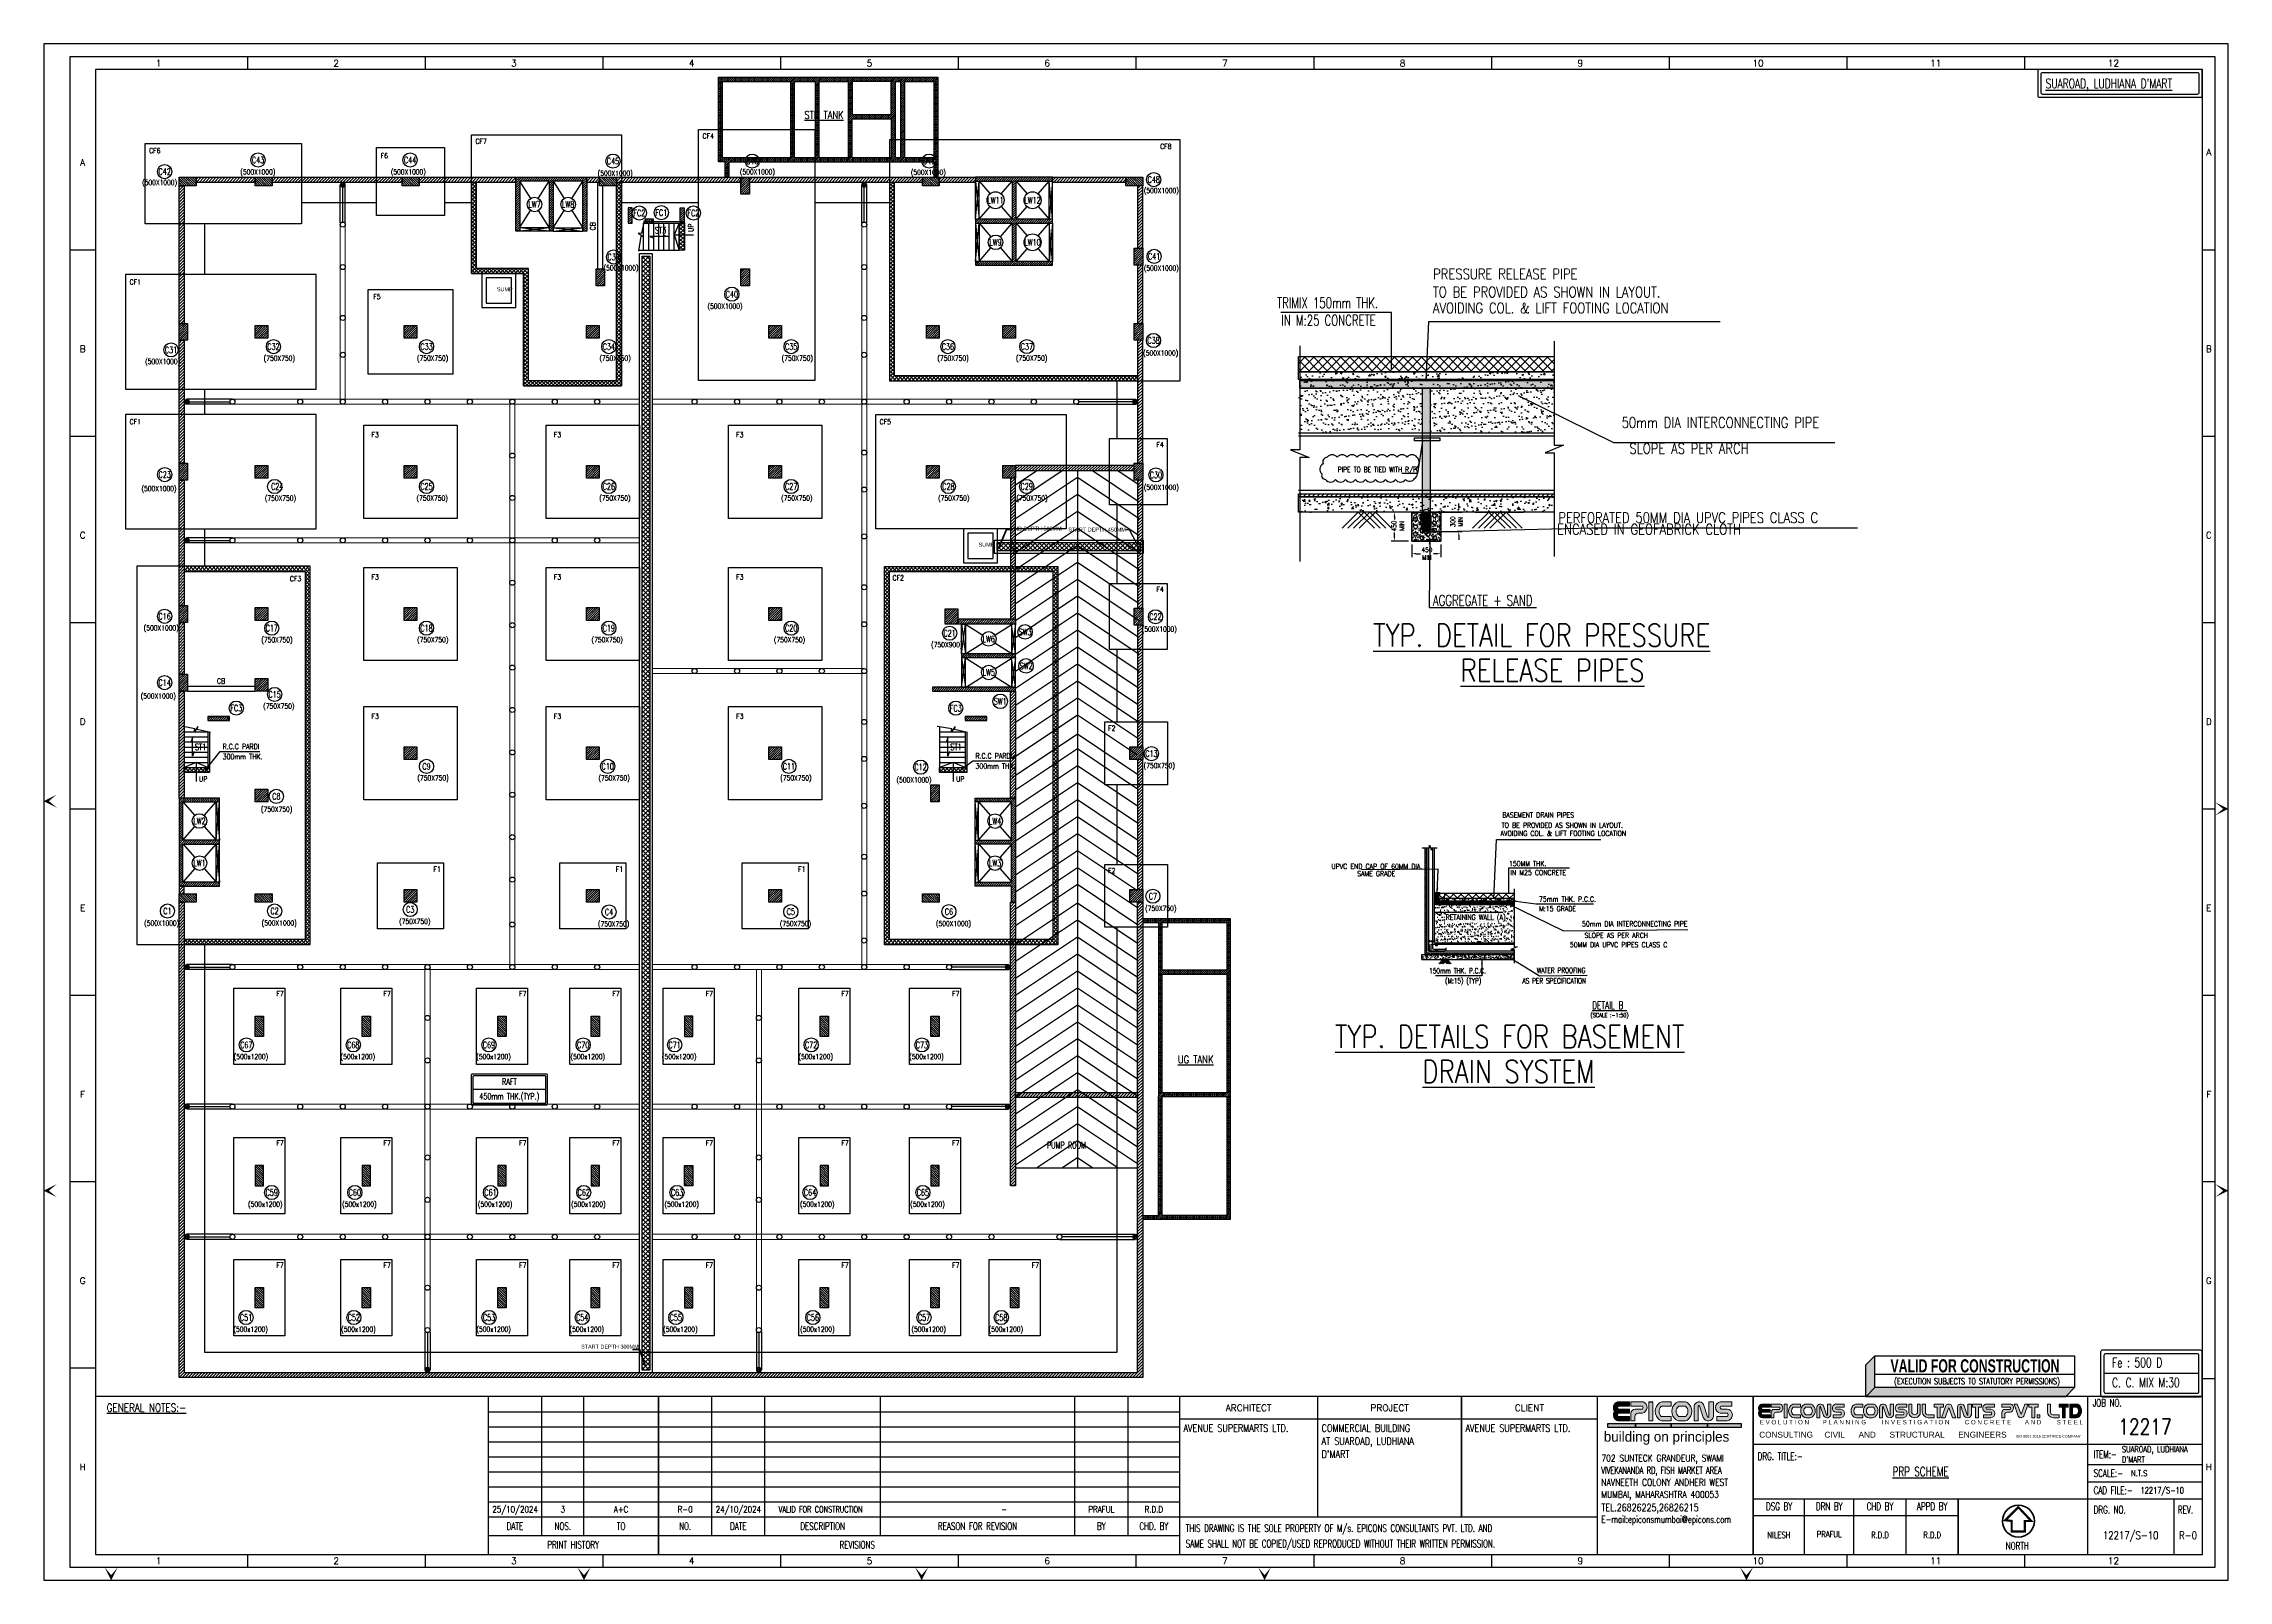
# Model space of a CAD drawing. Extents: x 345615 to 1272425, y -526289 to -156124.
# Drawn here: x 814927 to 943727, y -456493 to -365888 of the extents above; entities that cross this region are included whole.
import ezdxf
from ezdxf.enums import TextEntityAlignment as Align
from ezdxf.lldxf.tags import DXFTag

# ---------------------------------------------------------------- set-up
doc = ezdxf.new("R2010")
doc.units = 0
doc.header["$LTSCALE"] = 500
doc.header["$MEASUREMENT"] = 0
doc.header["$PDMODE"] = 35
doc.header["$PDSIZE"] = -15
doc.layers.get('DEFPOINTS').update_dxf_attribs({"color": 4})
for name, color, linetype, lineweight in [('00 ECPL LOGO', 250, 'Continuous', 20), ('SDA_HATCH', 252, 'Continuous', 5), ('SDA_WALL', 7, 'Continuous', 30), ('Vinit', 4, 'Continuous', 0)]:
    doc.layers.add(name, color=color, linetype=linetype, lineweight=lineweight)
for name, color, linetype in [('CLOUD', 7, 'Continuous'), ('DIM', 5, 'Continuous'), ('FOOTING', 4, 'Continuous'), ('HATCH COL', 8, 'Continuous'), ('Pipes', 1, 'Continuous'), ('PNA', 10, 'Continuous'), ('S-BEAM NO', 3, 'Continuous'), ('S-BEAM OUTER', 4, 'Continuous'), ('S-BRECK LINE', 8, 'Continuous'), ('S-COLUMN', 1, 'Continuous'), ('S-COLUMN CIRCLE', 9, 'Continuous'), ('S-COLUMN HATCH', 8, 'Continuous'), ('S-COLUMN NO', 2, 'Continuous'), ('S-COLUMN SIZES', 2, 'Continuous'), ('S-CONCRET LINE', 4, 'Continuous'), ('S-CUT LINE', 8, 'Continuous'), ('S-DIM-1', 5, 'Continuous'), ('S-DROP PANNEL', 3, 'Continuous'), ('S-FILLING', 9, 'Continuous'), ('S-FOOTING', 4, 'Continuous'), ('S-HATCH', 253, 'Continuous'), ('S-PCC', 9, 'Continuous'), ('S-REINFORCEMENT', 6, 'Continuous'), ('S-RETAINING WALL', 6, 'Continuous'), ('S-RETAINING WALL HATCH', 8, 'Continuous'), ('S-SLAB MARK', 3, 'Continuous'), ('S-SLAB NO', 3, 'Continuous'), ('S-STAIRCASE', 5, 'Continuous'), ('S-TEXT', 2, 'Continuous'), ('S-TEXT-1', 4, 'Continuous'), ('S-TITAL', 6, 'Continuous'), ('S-TITIL', 6, 'Continuous'), ('S-TITLE', 6, 'Continuous'), ('S-WATER PROFING', 9, 'Continuous'), ('SCH-LINE', 7, 'Continuous'), ('SCHEDULE LINE-1', 7, 'Continuous'), ('SDA_PLAN_UGT_OHT', 150, 'Continuous'), ('SDA_TEXT', 21, 'Continuous'), ('SDA_TEXT_MEP', 140, 'Continuous'), ('SHEET', 7, 'Continuous'), ('TEXT', 4, 'Continuous'), ('TEXT (SHEET)', 4, 'Continuous'), ('TITLE', 4, 'Continuous')]:
    doc.layers.add(name, color=color, linetype=linetype)
doc.styles.add('AR', font='arial.ttf')
doc.styles.add('ROMANS', font='simplex.shx', dxfattribs={"width": 0.8, "height": 275, "bigfont": 'bigfont.shx'})
doc.styles.add('SEC. TEXT', font='arial.ttf', dxfattribs={"height": 180})
doc.styles.add('SIMP2', font='simplex.shx', dxfattribs={"height": 1})
doc.styles.add('style2', font='GOTHICB.TTF')
doc.styles.add('VA_ROOM_TEXT', font='GOTHIC.TTF')
tags = doc.linetypes.add('CENTER', pattern=[2, 1.25, -0.25, 0.25, -0.25]).pattern_tags.tags
tags[10:11] = [DXFTag(74, 4), DXFTag(75, 0), DXFTag(340, '0'), DXFTag(46, 1.0), DXFTag(50, 0.0), DXFTag(44, 0.0), DXFTag(45, 0.0)]
tags[8:9] = [DXFTag(74, 4), DXFTag(75, 0), DXFTag(340, '0'), DXFTag(46, 1.0), DXFTag(50, 0.0), DXFTag(44, 0.0), DXFTag(45, 0.0)]
tags[6:7] = [DXFTag(74, 4), DXFTag(75, 0), DXFTag(340, '0'), DXFTag(46, 1.0), DXFTag(50, 0.0), DXFTag(44, 0.0), DXFTag(45, 0.0)]
tags[4:5] = [DXFTag(74, 4), DXFTag(75, 0), DXFTag(340, '0'), DXFTag(46, 1.0), DXFTag(50, 0.0), DXFTag(44, 0.0), DXFTag(45, 0.0)]
tags = doc.linetypes.add('HIDDEN', pattern=[0.375, 0.25, -0.125]).pattern_tags.tags
tags[6:7] = [DXFTag(74, 4), DXFTag(75, 0), DXFTag(340, '0'), DXFTag(46, 1.0), DXFTag(50, 0.0), DXFTag(44, 0.0), DXFTag(45, 0.0)]
tags[4:5] = [DXFTag(74, 4), DXFTag(75, 0), DXFTag(340, '0'), DXFTag(46, 1.0), DXFTag(50, 0.0), DXFTag(44, 0.0), DXFTag(45, 0.0)]
doc.dimstyles.new('dim100', dxfattribs={"dimtxt": 250, "dimasz": 250, "dimexe": 200, "dimexo": 200, "dimgap": 100, "dimtad": 1, "dimdec": 0, "dimzin": 0, "dimdsep": 46, "dimtxsty": 'ROMANS', "dimcen": 0, "dimclrd": 5, "dimclre": 5, "dimclrt": 4, "dimadec": 0, "dimazin": 0, "dimtfac": 1, "dimtdec": 0, "dimtix": 1, "dimtofl": 0, "dimtmove": 2, "dimatfit": 3, "dimfxl": 0, "dimtolj": 1, "dimtzin": 0, "dimlwd": -1, "dimlwe": -1, "dimarcsym": 0})
doc.dimstyles.new('dim25', dxfattribs={"dimtxt": 250, "dimasz": 250, "dimexe": 200, "dimexo": 200, "dimgap": 100, "dimtad": 1, "dimdec": 0, "dimlfac": 0.25, "dimzin": 0, "dimdsep": 46, "dimtxsty": 'ROMANS', "dimcen": 0, "dimclrd": 5, "dimclre": 5, "dimclrt": 4, "dimadec": 0, "dimazin": 0, "dimtfac": 1, "dimtdec": 0, "dimtix": 1, "dimtofl": 0, "dimtmove": 2, "dimatfit": 3, "dimfxl": 0, "dimtolj": 1, "dimtzin": 0, "dimlwd": -1, "dimlwe": -1, "dimarcsym": 0})
doc.dimstyles.new('dim33.33', dxfattribs={"dimtxt": 250, "dimasz": 250, "dimexe": 200, "dimexo": 200, "dimgap": 100, "dimtad": 1, "dimdec": 0, "dimlfac": 0.333331, "dimzin": 0, "dimdsep": 46, "dimtxsty": 'ROMANS', "dimcen": 0, "dimclrd": 5, "dimclre": 5, "dimclrt": 4, "dimadec": 0, "dimazin": 0, "dimtfac": 1, "dimtdec": 0, "dimtix": 1, "dimtofl": 0, "dimtmove": 2, "dimatfit": 3, "dimfxl": 0, "dimtolj": 1, "dimtzin": 0, "dimlwd": -1, "dimlwe": -1, "dimarcsym": 0})
doc.dimstyles.new('dim50', dxfattribs={"dimtxt": 250, "dimasz": 250, "dimexe": 200, "dimexo": 200, "dimgap": 100, "dimtad": 1, "dimdec": 0, "dimlfac": 0.5, "dimzin": 0, "dimdsep": 46, "dimtxsty": 'ROMANS', "dimcen": 0, "dimclrd": 5, "dimclre": 5, "dimclrt": 4, "dimadec": 0, "dimazin": 0, "dimtfac": 1, "dimtdec": 0, "dimtix": 1, "dimtofl": 0, "dimtmove": 2, "dimatfit": 3, "dimfxl": 0, "dimtolj": 1, "dimtzin": 0, "dimlwd": -1, "dimlwe": -1, "dimarcsym": 0})
doc.dimstyles.new('SITE DIM', dxfattribs={"dimtxt": 0.15, "dimasz": 0.1, "dimexe": 0.1, "dimexo": 0.1, "dimgap": 0.1, "dimtad": 0, "dimzin": 0, "dimdsep": 46, "dimtxsty": 'SIMP2', "dimcen": 0.09, "dimdle": 0.15, "dimclrd": 1, "dimclre": 1, "dimclrt": 7, "dimazin": 0, "dimtfac": 1, "dimtofl": 0, "dimtmove": 0, "dimatfit": 3, "dimfxl": 0, "dimtolj": 1, "dimtzin": 0, "dimarcsym": 0})
doc.dimstyles.new('YOGITA', dxfattribs={"dimtxt": 375, "dimasz": 350, "dimexe": 100, "dimexo": 100, "dimgap": 100, "dimtad": 1, "dimdec": 0, "dimzin": 0, "dimdsep": 46, "dimtxsty": 'ROMANS', "dimsah": 1, "dimcen": 0, "dimclrd": 5, "dimclre": 5, "dimclrt": 4, "dimadec": 0, "dimazin": 0, "dimtfac": 1, "dimtdec": 0, "dimtmove": 0, "dimatfit": 3, "dimfxl": 0, "dimfrac": 1, "dimtolj": 1, "dimtzin": 0, "dimarcsym": 0})
pattern_1 = [(45, (-3835377.3, 2058576.72), (-88.3883476, 88.3883476), [])]
pattern_2 = [(45, (-3835380.81, 2058576.72), (-88.3883476, 88.3883476), [])]
pattern_3 = [(45, (-3835377.2, 2058576.72), (-88.3883476, 88.3883476), [])]
pattern_4 = [(45, (-3835367.22, 2058576.72), (-88.3883476, 88.3883476), [])]
pattern_5 = [(45, (-4134995.56, 1922275.77), (-66.2912607, 66.2912607), [])]
pattern_6 = [(45, (-4134991.95, 1922269.47), (-66.2912607, 66.2912607), [])]
pattern_7 = [(45, (-4134995.56, 1922269.47), (-66.2912607, 66.2912607), [])]
pattern_8 = [(45, (-4134841.95, 1922269.47), (-66.2912607, 66.2912607), [])]
pattern_9 = [(45, (-4134991.95, 1922233.255), (-66.2912607, 66.2912607), [])]
pattern_10 = [(45, (-4134991.95, 1913864.6), (-66.2912607, 66.2912607), [])]

msp = doc.modelspace()

# ---------------------------------------------------------------- texts
at = {"layer": 'S-TEXT', "linetype": 'ByBlock', "style": 'ROMANS', "width": 0.7}
msp.add_text('(SCALE :-1:50)', height=250, dxfattribs=at).set_placement((907248.08, -423167.576, -171098.901), align=Align.MIDDLE_CENTER)
at = {"layer": 'S-TEXT', "style": 'ROMANS', "width": 0.8}
for s, height, p in [('AVENUE SUPERMARTS LTD.', 433.61422, (882127.029, -447516.906)), ('AT SUAROAD, LUDHIANA', 433.61422, (890271.906, -448282.462)), ('COMMERCIAL BUILDING', 433.61422, (890271.906, -447516.906)), ('AVENUE SUPERMARTS LTD.', 433.61422, (898751.171, -447516.906)), ("D'MART", 433.6142, (890271.906, -449048.019)), ('SUAROAD, LUDHIANA', 358.95028, (937450.408, -448766.627)), ("D'MART", 358.9503, (937450.408, -449369.559)), ('N.T.S', 358.9503, (937992.154, -450176.709)), ('12217/S-10', 358.9503, (938551.658, -451188.078))]:
    msp.add_text(s, height=height, dxfattribs=at).set_placement(p, align=Align.MIDDLE_LEFT)
for s, height, p in [('NILESH', 366.7609, (917233.194, -453819.809)), ('PRAFUL', 366.7609, (920200.743, -453772.041)), ('R.D.D', 366.7609, (923191.812, -453819.809)), ('R.D.D', 366.7609, (926269.822, -453819.809)), ('12217/S-10', 459.2716, (937970.511, -453838.01, -163.359)), ('R-0', 459.2716, (941352.397, -453838.01))]:
    msp.add_text(s, height=height, dxfattribs=at).set_placement(p, align=Align.MIDDLE_CENTER)
at = {"layer": 'S-TEXT-1', "style": 'ROMANS'}
for s, height, width, p in [('PRESSURE RELEASE PIPE', 625, 0.8, (896845.483, -379465.836)), ('TRIMIX 150mm THK.', 625, 0.7, (887643.751, -381165.568)), ('TO BE PROVIDED AS SHOWN IN LAYOUT.', 625, 0.8, (896834.168, -380531.811)), ('AVOIDING COL. & LIFT FOOTING LOCATION ', 625, 0.8, (896834.168, -381473.24)), ('IN M:25 CONCRETE', 625, 0.7, (887893.751, -382196.282)), ('50mm DIA INTERCONNECTING PIPE', 625, 0.8, (907956.943, -388226.73)), ('SLOPE AS PER ARCH', 625, 0.8, (908413.13, -389757.844)), ('PERFORATED 50MM DIA UPVC PIPES CLASS C', 625, 0.8, (904223.425, -393836.029)), ('ENCASED IN GEOFABRICK CLOTH', 625, 0.8, (904153.12, -394519.042)), ('TO BE PROVIDED AS SHOWN IN LAYOUT.', 300, 0.8, (900880.585, -411969.412)), ('BASEMENT DRAIN PIPES', 300, 0.8, (900922.399, -411363.937)), ('AVOIDING COL. & LIFT FOOTING LOCATION ', 300, 0.8, (900819.085, -412450.341)), ('RETAINING WALL (A)', 312.5, 0.7, (897582.782, -417397.585, 0)), ('75mm THK. P.C.C.', 300, 0.8, (903087.97, -416330.578, 0)), ('M:15 GRADE', 300, 0.8, (903097.588, -416893.078, 0)), ('50mm DIA INTERCONNECTING PIPE', 300, 0.8, (905623.253, -417786.534, 196722.928)), ('SLOPE AS PER ARCH', 300, 0.8, (905770.441, -418463.445, 196722.928)), (' 50MM DIA UPVC PIPES CLASS C', 300, 0.8, (904725.405, -419018.41))]:
    msp.add_text(s, height=height, dxfattribs=dict(at, width=width)).set_placement(p, align=Align.MIDDLE_LEFT)
at = {"layer": 'S-TEXT-1', "style": 'ROMANS', "width": 0.7}
for s, height, p in [('PIPE TO BE TIED WITH R/F', 300, (891221.302, -391146.863)), ('AGGREGATE + SAND ', 625, (896832.967, -399028.219))]:
    msp.add_text(s, height=height, dxfattribs=at).set_placement(p)
at = {"layer": 'S-TEXT-1', "style": 'ROMANS', "width": 0.8}
for s, p in [('UPVC END CAP OF 60MM DIA.', (893526.905, -414399.41)), ('SAME GRADE', (893488.405, -414822.91)), ('150MM THK.', (902418.298, -414230.899, -1013912.389)), ('IN M25 CONCRETE', (903046.512, -414763.149, -1013912.389))]:
    msp.add_text(s, height=300, dxfattribs=at).set_placement(p, align=Align.MIDDLE_CENTER)
at = {"layer": 'S-TEXT-1', "linetype": 'ByBlock', "style": 'ROMANS', "width": 0.65}
for s, p in [('150mm THK. P.C.C.', (896614.503, -420549.473, -28191.505)), ('(M:15) (TYP)', (897550.425, -421139.277, -28191.505)), ('AS PER SPECIFICATION', (902107.595, -421143.624, -29157.115)), ('WATER PROOFING', (902967.08, -420528.067, -29157.115))]:
    msp.add_text(s, height=312, dxfattribs=at).set_placement(p, align=Align.MIDDLE_LEFT)
at = {"layer": 'S-TITIL', "linetype": 'ByBlock', "style": 'ROMANS', "width": 0.7}
msp.add_text('%%UDETAIL B ', height=450, dxfattribs=at).set_placement((907248.08, -422581.619, -171098.901), align=Align.MIDDLE_CENTER)
at = {"layer": 'S-TITIL', "color": 1, "style": 'ROMANS'}
for s, height, width, p in [('12217', 918.5431, 0.8, (938813.835, -447435.157)), ('%%UPRP SCHEME', 540.4098, 0.7, (925586.873, -450079.462))]:
    msp.add_text(s, height=height, dxfattribs=dict(at, width=width)).set_placement(p, align=Align.MIDDLE_CENTER)
at = {"layer": 'S-TITLE', "style": 'ROMANS', "width": 0.8}
msp.add_text('%%UGENERAL NOTES:-', height=474.86443, dxfattribs=at).set_placement((818640.246, -446549.158, 1771821.957))
msp.add_text('%%UGENERAL NOTES:-', height=474.86443, dxfattribs=at).set_placement((818640.246, -446549.158, 1771821.957))
at = {"layer": 'TEXT', "color": 2, "style": 'ROMANS'}
for s, height, width, p in [('25/10/2024', 382.7783, 0.8, (842721.092, -452307.079)), ('24/10/2024', 382.7783, 0.8, (855885.538, -452307.079)), ('3', 382.778, 0.8, (845534.647, -452307.079)), ('A+C', 382.7783, 0.8, (848969.771, -452307.079)), ('R-0', 382.7783, 0.8, (852747.148, -452307.079)), ('VALID FOR CONSTRUCTION', 382.77825, 0.7, (860738.175, -452307.079)), ('-', 382.778, 0.8, (871553.945, -452307.079)), ('PRAFUL', 382.7783, 0.8, (877285.895, -452307.079)), ('R.D.D', 382.7783, 0.8, (880378.838, -452307.079))]:
    msp.add_text(s, height=height, dxfattribs=dict(at, width=width)).set_placement(p, align=Align.MIDDLE_CENTER)
at = {"layer": 'TITLE', "style": 'ROMANS', "width": 0.7}
for s, p in [("%%USUAROAD, LUDHIANA D'MART", (932950.713, -368231.666)), ('Fe : 500 D', (936876.729, -443654.54)), ('C. C. MIX M:30', (936876.729, -444830.3))]:
    msp.add_text(s, height=562.5, dxfattribs=at).set_placement(p, align=Align.MIDDLE_LEFT)
at = {"layer": 'TITLE', "style": 'ROMANS', "width": 0.8}
for s, p in [('%%UTYP. DETAIL FOR PRESSURE', (893311.974, -401432.14)), ('%%URELEASE PIPES', (898461.694, -403498.371)), ('%%UTYP. DETAILS FOR BASEMENT', (891059.685, -425091.178)), ('%%UDRAIN SYSTEM', (896209.405, -427157.41))]:
    msp.add_text(s, height=1329.23077, dxfattribs=at).set_placement(p)

# ---------------------------------------------------------------- blocks, each defined once
blk = doc.blocks.new('FOLDER')
at = {"layer": 'PNA'}
for points in [[(-1250, 2500), (0, 0), (0, 1000)], [(1250, 2500), (0, 0), (0, 1000)]]:
    blk.add_solid(points, dxfattribs=at)
blk = doc.blocks.new('zw$C05B')
at = {"layer": '00 ECPL LOGO'}
h = blk.add_hatch(color=152, dxfattribs=at)
h.dxf.hatch_style = 1
h.paths.add_polyline_path([(60067, 6599), (60067, 6762), (59662, 6762, 0.261636), (59491, 6666, 0.285841), (59494, 6406, 0.344902), (59523, 6103, 0.204992), (59668, 6042), (60067, 6042), (60067, 6201), (59678, 6201, -1), (59668, 6330), (60067, 6330), (60067, 6477), (59678, 6477, -1), (59675, 6599)])
h = blk.add_hatch(color=152, dxfattribs=at)
h.dxf.hatch_style = 1
h.paths.add_polyline_path([(60580, 6762), (60121, 6762), (60121, 6599), (60558, 6599, -0.440545), (60558, 6477), (60280, 6477, 0.414214), (60121, 6317), (60121, 6042), (60270, 6042), (60270, 6211, -0.414214), (60390, 6330), (60558, 6330, 0.757811)])
h.paths.add_polyline_path([(60953, 6762), (60797, 6762), (60797, 6042), (60953, 6042)])
h.paths.add_polyline_path([(61651, 6762), (61322, 6762, 0.154275), (61207, 6725, 0.519672), (61207, 6078, 0.154275), (61322, 6042), (61651, 6042), (61651, 6201), (61287, 6201, -0.210356), (61258, 6214, -0.388707), (61258, 6586, -0.210356), (61287, 6599), (61651, 6599)])
h.paths.add_polyline_path([(62156, 6762), (61952, 6762, 0.159018), (61835, 6723, 0.507969), (61835, 6080, 0.159018), (61952, 6042), (62156, 6042, 0.173791), (62283, 6087, 0.472311), (62283, 6716, 0.173791)])
h.paths.add_polyline_path([(62170, 6599, -0.185052), (62196, 6589, -0.445894), (62196, 6212, -0.185052), (62170, 6201), (61944, 6201, -0.185052), (61917, 6212, -0.445894), (61917, 6589, -0.185052), (61944, 6599)], flags=16)
h.paths.add_polyline_path([(62869, 6664, 0.723435), (62518, 6599), (62518, 6042), (62673, 6042), (62673, 6599, -0.723435), (62713, 6615), (62860, 6167, 0.724077), (63253, 6202), (63253, 6762), (63074, 6762), (63074, 6204, -0.755661), (63026, 6188)])
h.paths.add_polyline_path([(63939, 6762), (63507, 6762, 0.823713), (63507, 6327), (63762, 6327, -0.713272), (63762, 6201), (63374, 6201), (63374, 6042), (63762, 6042, 0.900309), (63762, 6488), (63538, 6488, -0.746931), (63538, 6599), (63939, 6599)])
h = blk.add_hatch(color=7, dxfattribs=at)
h.dxf.hatch_style = 1
h.paths.add_polyline_path([(65393, 6562), (65393, 6679), (65099, 6679, 0.261636), (64976, 6610, 0.285841), (64977, 6422, 0.344902), (64999, 6203, 0.204992), (65103, 6158), (65393, 6158), (65393, 6274), (65110, 6274, -1), (65104, 6367), (65393, 6367), (65393, 6473), (65110, 6473, -1), (65109, 6562)])
h = blk.add_hatch(color=7, dxfattribs=at)
h.dxf.hatch_style = 1
h.paths.add_polyline_path([(65763, 6679), (65431, 6679), (65431, 6562), (65747, 6562, -0.440545), (65747, 6473), (65547, 6473, 0.414214), (65431, 6358), (65431, 6158), (65539, 6158), (65539, 6281, -0.414214), (65626, 6367), (65747, 6367, 0.757811)])
h.paths.add_polyline_path([(66033, 6679), (65920, 6679), (65920, 6158), (66033, 6158)])
h.paths.add_polyline_path([(66538, 6679), (66300, 6679, 0.154275), (66217, 6653, 0.519672), (66217, 6185, 0.154275), (66300, 6158), (66538, 6158), (66538, 6274), (66275, 6274, -0.210356), (66253, 6283, -0.388707), (66253, 6552, -0.210356), (66275, 6562), (66538, 6562)])
h.paths.add_polyline_path([(66903, 6679), (66756, 6679, 0.159018), (66671, 6651, 0.507969), (66671, 6186, 0.159018), (66756, 6158), (66903, 6158, 0.173791), (66995, 6191, 0.472311), (66995, 6646, 0.173791)])
h.paths.add_polyline_path([(66913, 6562, -0.185052), (66932, 6554, -0.445894), (66932, 6281, -0.185052), (66913, 6274), (66750, 6274, -0.185052), (66730, 6281, -0.445894), (66730, 6554, -0.185052), (66750, 6562)], flags=16)
h.paths.add_polyline_path([(67419, 6609, 0.723435), (67165, 6562), (67165, 6158), (67277, 6158), (67277, 6562, -0.723435), (67306, 6573), (67412, 6249, 0.724077), (67697, 6274), (67697, 6679), (67568, 6679), (67568, 6276, -0.755661), (67533, 6264)])
h.paths.add_polyline_path([(68193, 6679), (67880, 6679, 0.823713), (67880, 6365), (68065, 6365, -0.713272), (68065, 6274), (67784, 6274), (67784, 6158), (68065, 6158, 0.900309), (68065, 6482), (67903, 6482, -0.746931), (67903, 6562), (68193, 6562)])
h = blk.add_hatch(color=7, dxfattribs=at)
h.dxf.hatch_style = 1
h.paths.add_polyline_path([(68904, 6679), (68666, 6679, 0.154275), (68582, 6653, 0.519672), (68582, 6185, 0.154275), (68666, 6158), (68904, 6158), (68904, 6274), (68641, 6274, -0.210932), (68619, 6284, -0.385278), (68618, 6552, -0.212895), (68640, 6562), (68904, 6562)])
h.paths.add_polyline_path([(69369, 6646, 0.173792), (69277, 6679), (69130, 6679, 0.159018), (69044, 6651, 0.507969), (69044, 6186, 0.159018), (69130, 6158), (69277, 6158, 0.173792), (69369, 6191, 0.472311)])
h.paths.add_polyline_path([(69287, 6562, -0.185053), (69306, 6554, -0.445893), (69306, 6281, -0.185053), (69287, 6274), (69123, 6274, -0.185053), (69104, 6281, -0.445893), (69104, 6554, -0.185053), (69123, 6562)], flags=16)
h.paths.add_polyline_path([(69536, 6562), (69536, 6158), (69649, 6158), (69649, 6562, -0.436861), (69665, 6579, -0.319738), (69678, 6569), (69784, 6249, 0.724077), (70068, 6274), (70068, 6679), (69939, 6679), (69939, 6276, -0.755661), (69904, 6264), (69791, 6609, 0.723435)])
h.paths.add_polyline_path([(70569, 6679), (70256, 6679, 0.823713), (70256, 6365), (70440, 6365, -0.713272), (70440, 6274), (70160, 6274), (70160, 6158), (70440, 6158, 0.900309), (70440, 6482), (70278, 6482, -0.746931), (70278, 6562), (70569, 6562)])
h.paths.add_polyline_path([(70762, 6679), (70650, 6679), (70650, 6339, 0.160106), (70678, 6253, 0.505303), (71054, 6253, 0.160106), (71082, 6339), (71082, 6679), (70973, 6679), (70973, 6340, -0.621318), (70762, 6340)])
h.paths.add_polyline_path([(71273, 6679), (71155, 6679), (71155, 6390, 0.414214), (71386, 6158), (71605, 6158), (71605, 6274), (71360, 6274, -0.414214), (71273, 6361)])
h.paths.add_polyline_path([(71962, 6679), (71605, 6679), (71605, 6564), (71721, 6564), (71721, 6158), (71834, 6158), (71834, 6564), (71962, 6564)])
h.paths.add_polyline_path([(72268, 6625, 0.539211), (72055, 6618), (71889, 6158), (72020, 6158), (72144, 6520, -0.708617), (72171, 6520), (72301, 6158), (72426, 6158)])
h.paths.add_polyline_path([(72740, 6609, 0.723435), (72485, 6562), (72485, 6158), (72598, 6158), (72598, 6562, -0.723435), (72626, 6573), (72733, 6249, 0.724077), (73017, 6274), (73017, 6679), (72888, 6679), (72888, 6276, -0.755661), (72853, 6264)])
h.paths.add_polyline_path([(73404, 6679), (73063, 6679), (73063, 6564), (73179, 6564), (73179, 6158), (73292, 6158), (73292, 6564), (73404, 6564)])
h.paths.add_polyline_path([(73888, 6679), (73597, 6679, 0.157568), (73512, 6652, 0.511532), (73512, 6392, 0.157569), (73597, 6365), (73759, 6365, -0.713272), (73759, 6274), (73479, 6274), (73479, 6158), (73759, 6158, 0.900308), (73759, 6482), (73604, 6482), (73598, 6482, -0.722204), (73598, 6564), (73888, 6564)])
h = blk.add_hatch(color=7, dxfattribs=at)
h.dxf.hatch_style = 1
h.paths.add_polyline_path([(74504, 6679), (74171, 6679), (74171, 6562), (74474, 6562, -0.270444), (74499, 6547, -0.26297), (74499, 6488, -0.270444), (74474, 6473), (74287, 6473, 0.414214), (74171, 6358), (74171, 6158), (74279, 6158), (74279, 6281, -0.414214), (74366, 6367), (74487, 6367, 0.757811)])
h.paths.add_polyline_path([(74757, 6679), (74632, 6679), (74790, 6212, 0.539211), (75003, 6219), (75169, 6679), (75038, 6679), (74914, 6318, -0.708617), (74887, 6318)])
h.paths.add_polyline_path([(75547, 6679), (75190, 6679), (75190, 6564), (75306, 6564), (75306, 6158), (75419, 6158), (75419, 6564), (75547, 6564)])
h.paths.add_polyline_path([(76014, 6679), (75896, 6679), (75896, 6390, 0.414214), (76127, 6158), (76346, 6158), (76346, 6274), (76101, 6274, -0.414214), (76014, 6361)])
h.paths.add_polyline_path([(75610, 6274), (75504, 6274), (75504, 6158), (75610, 6158)])
h = blk.add_hatch(color=7, dxfattribs=at)
h.dxf.hatch_style = 1
h.paths.add_polyline_path([(76346, 6679), (76346, 6564), (76462, 6564), (76462, 6158), (76575, 6158), (76575, 6564), (76687, 6564), (76687, 6679)])
h.paths.add_polyline_path([(76743, 6679), (76743, 6158), (76998, 6158, 0.189446), (77096, 6197, 0.435754), (77096, 6641, 0.189446), (76998, 6679)])
h.paths.add_polyline_path([(77001, 6564, -0.519112), (77001, 6274), (76853, 6274), (76853, 6564)], flags=16)
at = {"layer": 'S-TEXT'}
h = blk.add_hatch(color=142, dxfattribs=at)
h.dxf.hatch_style = 1
h.paths.add_polyline_path([(59243, 5936), (59243, 5785), (60298, 5785), (60298, 5936)])
h = blk.add_hatch(color=9, dxfattribs=at)
h.dxf.hatch_style = 1
h.paths.add_polyline_path([(60298, 5936), (61646, 5936), (61646, 5785), (60298, 5785)])
h = blk.add_hatch(color=142, dxfattribs=at)
h.dxf.hatch_style = 1
h.paths.add_polyline_path([(61646, 5785), (63027, 5785), (63027, 5936), (61646, 5936)])
h = blk.add_hatch(color=4, dxfattribs=at)
h.dxf.hatch_style = 1
h.paths.add_polyline_path([(63027, 5936), (63027, 5785), (64294, 5785), (64294, 5936)])
at = {"color": 1}
for p, q in [((81765, 6957), (1968, 6957)), ((64768, 5157), (81765, 5157)), ((64768, 3083), (81765, 3083)), ((16829, 2405), (43026, 2405)), ((16829, 1697), (43026, 1697)), ((64768, 2451), (72522, 2451))]:
    blk.add_line(p, q, dxfattribs=at)
for p, q in [((18873, 1697), (18873, 6957)), ((20456, 1697), (20456, 6957)), ((25309, 1697), (25309, 6957)), ((27319, 1697), (27319, 6957)), ((31691, 1697), (31691, 6957)), ((39052, 1697), (39052, 6957)), ((41075, 1697), (41075, 6957)), ((72522, 984), (72522, 3083))]:
    blk.add_line(p, q)
at = {"color": 5, "linetype": 'ByBlock', "lineweight": -2}
for p, q in [((16841, 6388), (43026, 6388)), ((16841, 5819), (43026, 5819)), ((16841, 5250), (43026, 5250)), ((16841, 4681), (43026, 4681)), ((77437, 4383), (81765, 4383)), ((16841, 4112), (43026, 4112)), ((16841, 3543), (43026, 3543)), ((77437, 3733), (81765, 3733)), ((16841, 2974), (43026, 2974)), ((66701, 984), (66701, 3083)), ((68567, 984), (68567, 3083)), ((70544, 984), (70544, 3083)), ((80682, 3083), (80682, 984))]:
    blk.add_line(p, q, dxfattribs=at)
at = {"flags": 128}
blk.add_lwpolyline([(0, 0), (82749, 0), (82749, 58210), (0, 58210)], close=True, dxfattribs=at)
at = {"color": 1, "const_width": 56.6}
for points in [[(16841, 997), (16841, 6957)], [(23286, 997), (23286, 6957)], [(43026, 984), (43026, 6957)], [(48258, 2400), (48258, 6957)], [(53706, 2400), (53706, 6957)], [(58846, 984), (58846, 6957)], [(64754, 984), (64754, 6957)], [(77419, 984), (77419, 6957)], [(43026, 6111), (58846, 6111)], [(72522, 984), (72522, 3083)], [(43026, 2400), (58846, 2400)]]:
    blk.add_lwpolyline(points, dxfattribs=at)
at = {"layer": '00 ECPL LOGO', "color": 7}
for p, q in [((60067, 6762), (59662, 6762)), ((60580, 6762), (60121, 6762)), ((60797, 6762), (60953, 6762)), ((60797, 6762), (60797, 6042)), ((60953, 6762), (60953, 6042)), ((61322, 6762), (61651, 6762)), ((61651, 6599), (61651, 6762)), ((61952, 6762), (62156, 6762)), ((62869, 6664), (63026, 6188)), ((63074, 6762), (63253, 6762)), ((63253, 6762), (63074, 6762)), ((63074, 6762), (63074, 6201)), ((63253, 6762), (63253, 6201)), ((63507, 6762), (63939, 6762)), ((63939, 6762), (63507, 6762)), ((63939, 6599), (63939, 6762)), ((65393, 6679), (65099, 6679)), ((65393, 6562), (65393, 6679)), ((65763, 6679), (65431, 6679)), ((65431, 6679), (65431, 6562)), ((65920, 6679), (66033, 6679)), ((65920, 6679), (65920, 6158)), ((66033, 6679), (66033, 6158)), ((66300, 6679), (66538, 6679)), ((66538, 6562), (66538, 6679)), ((66756, 6679), (66903, 6679)), ((67568, 6679), (67697, 6679)), ((67697, 6679), (67568, 6679)), ((67568, 6679), (67568, 6274)), ((67697, 6679), (67697, 6274)), ((67880, 6679), (68193, 6679)), ((68193, 6679), (67880, 6679)), ((68193, 6562), (68193, 6679)), ((68904, 6679), (68666, 6679)), ((68904, 6562), (68904, 6679)), ((69130, 6679), (69277, 6679)), ((69939, 6679), (70068, 6679)), ((69939, 6679), (70068, 6679)), ((70068, 6679), (69939, 6679)), ((69939, 6679), (69939, 6274)), ((70068, 6679), (70068, 6274)), ((70256, 6679), (70569, 6679)), ((70256, 6679), (70569, 6679)), ((70569, 6679), (70256, 6679)), ((70569, 6562), (70569, 6679)), ((70650, 6679), (70762, 6679)), ((70762, 6679), (70650, 6679)), ((70650, 6679), (70650, 6339)), ((70762, 6679), (70762, 6340)), ((70973, 6679), (71082, 6679)), ((71082, 6679), (70973, 6679)), ((70973, 6679), (70973, 6340)), ((71082, 6679), (71082, 6339)), ((71155, 6679), (71273, 6679)), ((71273, 6679), (71155, 6679)), ((71155, 6390), (71155, 6679)), ((71273, 6361), (71273, 6679)), ((71605, 6679), (71962, 6679)), ((71962, 6679), (71605, 6679)), ((71605, 6679), (71605, 6564)), ((71962, 6679), (71962, 6564)), ((72426, 6158), (72268, 6625)), ((72888, 6679), (73017, 6679)), ((72888, 6679), (73017, 6679)), ((73017, 6679), (72888, 6679)), ((72888, 6679), (73017, 6679)), ((72888, 6679), (72888, 6274)), ((73017, 6679), (73017, 6274)), ((73063, 6679), (73404, 6679)), ((73404, 6679), (73063, 6679)), ((73063, 6679), (73404, 6679)), ((73063, 6679), (73404, 6679)), ((73404, 6679), (73063, 6679)), ((73063, 6679), (73063, 6564)), ((73404, 6679), (73404, 6564)), ((73575, 6679), (73888, 6679)), ((73575, 6679), (73888, 6679)), ((73888, 6679), (73597, 6679)), ((73888, 6562), (73888, 6679)), ((74504, 6679), (74171, 6679)), ((74171, 6679), (74171, 6562)), ((74757, 6679), (74632, 6679)), ((74757, 6679), (74632, 6679)), ((74632, 6679), (74790, 6212)), ((74757, 6679), (74887, 6318)), ((75038, 6679), (74914, 6318)), ((75169, 6679), (75003, 6219)), ((75169, 6679), (75038, 6679)), ((75096, 6679), (75038, 6679)), ((75169, 6679), (75038, 6679)), ((75190, 6679), (75547, 6679)), ((75547, 6679), (75190, 6679)), ((75190, 6679), (75547, 6679)), ((75190, 6679), (75547, 6679)), ((75190, 6679), (75547, 6679)), ((75190, 6679), (75190, 6564)), ((75547, 6679), (75547, 6564)), ((75896, 6679), (76014, 6679)), ((76014, 6679), (75896, 6679)), ((75896, 6390), (75896, 6679)), ((76014, 6361), (76014, 6679)), ((76346, 6679), (76687, 6679)), ((76687, 6679), (76346, 6679)), ((76346, 6679), (76346, 6564)), ((76687, 6679), (76687, 6564)), ((76743, 6679), (76998, 6679)), ((76743, 6679), (76743, 6158)), ((59668, 6330), (60067, 6330)), ((60067, 6201), (59668, 6201)), ((59668, 6042), (60067, 6042)), ((59678, 6599), (60067, 6599)), ((60067, 6477), (59678, 6477)), ((60067, 6330), (60067, 6477)), ((60067, 6042), (60067, 6201)), ((60121, 6317), (60121, 6042)), ((60121, 6042), (60270, 6042)), ((60270, 6211), (60270, 6042)), ((60558, 6477), (60280, 6477)), ((60390, 6330), (60558, 6330)), ((60797, 6042), (60953, 6042)), ((61287, 6599), (61651, 6599)), ((61287, 6201), (61651, 6201)), ((61322, 6042), (61651, 6042)), ((61651, 6042), (61651, 6201)), ((61944, 6599), (62170, 6599)), ((61944, 6201), (62170, 6201)), ((62156, 6042), (61952, 6042)), ((62518, 6599), (62518, 6042)), ((62518, 6042), (62673, 6042)), ((62673, 6599), (62673, 6042)), ((62713, 6615), (62860, 6167)), ((63043, 6042), (63074, 6042)), ((63074, 6043), (63074, 6042)), ((63253, 6599), (63253, 6599)), ((63253, 6201), (63253, 6201)), ((63374, 6042), (63374, 6201)), ((63374, 6201), (63762, 6201)), ((63374, 6042), (63762, 6042)), ((63374, 6042), (63762, 6042)), ((63762, 6327), (63507, 6327)), ((63538, 6599), (63939, 6599)), ((63762, 6488), (63538, 6488)), ((65103, 6158), (65393, 6158)), ((65104, 6367), (65393, 6367)), ((65393, 6274), (65104, 6274)), ((65110, 6562), (65393, 6562)), ((65393, 6473), (65110, 6473)), ((65393, 6367), (65393, 6473)), ((65393, 6158), (65393, 6274)), ((65747, 6562), (65431, 6562)), ((65431, 6358), (65431, 6158)), ((65431, 6158), (65539, 6158)), ((65539, 6281), (65539, 6158)), ((65747, 6473), (65547, 6473)), ((65626, 6367), (65747, 6367)), ((65920, 6158), (66033, 6158)), ((66275, 6562), (66538, 6562)), ((66275, 6274), (66538, 6274)), ((66300, 6158), (66538, 6158)), ((66538, 6158), (66538, 6274)), ((66750, 6562), (66913, 6562)), ((66750, 6274), (66913, 6274)), ((66903, 6158), (66756, 6158)), ((67165, 6562), (67165, 6158)), ((67165, 6158), (67277, 6158)), ((67277, 6562), (67277, 6158)), ((67306, 6573), (67412, 6249)), ((67419, 6609), (67533, 6264)), ((67545, 6158), (67568, 6158)), ((67568, 6159), (67568, 6158)), ((67697, 6562), (67697, 6562)), ((67697, 6274), (67697, 6274)), ((67784, 6158), (67784, 6274)), ((67784, 6274), (68065, 6274)), ((67784, 6158), (68065, 6158)), ((67784, 6158), (68065, 6158)), ((68065, 6365), (67880, 6365)), ((67903, 6562), (68193, 6562)), ((68065, 6482), (67903, 6482)), ((68640, 6562), (68904, 6562)), ((68641, 6274), (68904, 6274)), ((68666, 6158), (68904, 6158)), ((68904, 6158), (68904, 6274)), ((69123, 6562), (69287, 6562)), ((69123, 6274), (69287, 6274)), ((69130, 6158), (69277, 6158)), ((69536, 6562), (69536, 6158)), ((69536, 6158), (69649, 6158)), ((69536, 6158), (69649, 6158)), ((69536, 6158), (69649, 6158)), ((69649, 6562), (69649, 6158)), ((69678, 6569), (69784, 6249)), ((69791, 6609), (69904, 6264)), ((70068, 6562), (70068, 6562)), ((70160, 6158), (70160, 6274)), ((70160, 6274), (70440, 6274)), ((70160, 6274), (70440, 6274)), ((70160, 6158), (70440, 6158)), ((70160, 6158), (70440, 6158)), ((70160, 6158), (70440, 6158)), ((70440, 6365), (70256, 6365)), ((70278, 6562), (70569, 6562)), ((70440, 6482), (70278, 6482)), ((71360, 6274), (71605, 6274)), ((71386, 6158), (71605, 6158)), ((71386, 6158), (71605, 6158)), ((71605, 6564), (71721, 6564)), ((71605, 6274), (71605, 6158)), ((71721, 6158), (71721, 6564)), ((71721, 6158), (71834, 6158)), ((71721, 6158), (71834, 6158)), ((71834, 6158), (71834, 6564)), ((71834, 6564), (71962, 6564)), ((71889, 6158), (72055, 6618)), ((71889, 6158), (72020, 6158)), ((71962, 6158), (72020, 6158)), ((72020, 6158), (72144, 6520)), ((72301, 6158), (72171, 6520)), ((72301, 6158), (72426, 6158)), ((72301, 6158), (72426, 6158)), ((72485, 6562), (72485, 6158)), ((72485, 6158), (72598, 6158)), ((72485, 6158), (72598, 6158)), ((72485, 6158), (72598, 6158)), ((72598, 6562), (72598, 6158)), ((72626, 6573), (72733, 6249)), ((72740, 6609), (72853, 6264)), ((73017, 6562), (73017, 6562)), ((73017, 6274), (73017, 6274)), ((73063, 6564), (73179, 6564)), ((73063, 6564), (73179, 6564)), ((73179, 6158), (73179, 6564)), ((73179, 6158), (73292, 6158)), ((73179, 6158), (73292, 6158)), ((73179, 6158), (73292, 6158)), ((73179, 6158), (73292, 6158)), ((73292, 6158), (73292, 6564)), ((73292, 6564), (73404, 6564)), ((73292, 6564), (73404, 6564)), ((73479, 6158), (73479, 6274)), ((73479, 6274), (73759, 6274)), ((73479, 6274), (73759, 6274)), ((73479, 6274), (73759, 6274)), ((73479, 6158), (73759, 6158)), ((73479, 6158), (73759, 6158)), ((73479, 6158), (73759, 6158)), ((73479, 6158), (73759, 6158)), ((73479, 6158), (73759, 6158)), ((73759, 6365), (73575, 6365)), ((73597, 6365), (73747, 6365)), ((73598, 6564), (73888, 6564)), ((73759, 6482), (73598, 6482)), ((73604, 6482), (73759, 6482)), ((74474, 6562), (74171, 6562)), ((74171, 6358), (74171, 6158)), ((74171, 6158), (74279, 6158)), ((74279, 6281), (74279, 6158)), ((74474, 6473), (74287, 6473)), ((74366, 6367), (74487, 6367)), ((75190, 6564), (75306, 6564)), ((75190, 6564), (75306, 6564)), ((75306, 6158), (75306, 6564)), ((75306, 6158), (75419, 6158)), ((75306, 6158), (75419, 6158)), ((75306, 6158), (75419, 6158)), ((75419, 6158), (75419, 6564)), ((75419, 6564), (75547, 6564)), ((75419, 6564), (75547, 6564)), ((76101, 6274), (76346, 6274)), ((76127, 6158), (76346, 6158)), ((76127, 6158), (76346, 6158)), ((76346, 6564), (76462, 6564)), ((76462, 6564), (76346, 6564)), ((76346, 6274), (76346, 6158)), ((76462, 6158), (76462, 6564)), ((76462, 6158), (76575, 6158)), ((76462, 6158), (76575, 6158)), ((76462, 6158), (76575, 6158)), ((76462, 6158), (76575, 6158)), ((76479, 6158), (76575, 6158)), ((76479, 6158), (76575, 6158)), ((76479, 6158), (76575, 6158)), ((76479, 6158), (76575, 6158)), ((76575, 6158), (76575, 6564)), ((76575, 6564), (76687, 6564)), ((76575, 6564), (76687, 6564)), ((76687, 6564), (76575, 6564)), ((76743, 6158), (76998, 6158)), ((76853, 6564), (76853, 6274)), ((76853, 6564), (76991, 6564)), ((76853, 6274), (76991, 6274))]:
    blk.add_line(p, q, dxfattribs=at)
for points in [[(59662, 6762), (60067, 6762), (60067, 6599)], [(60558, 6599), (60121, 6599), (60121, 6762), (60580, 6762)], [(61322, 6762), (61651, 6762)], [(61952, 6762), (62156, 6762)], [(63074, 6762), (63253, 6762)], [(63507, 6762), (63939, 6762)]]:
    blk.add_lwpolyline(points, dxfattribs=at)
blk.add_lwpolyline([(75504, 6274), (75610, 6274), (75610, 6158), (75504, 6158)], close=True, dxfattribs=at)
for centre, radius, start, end in [((59701, 6538), 246, 148.64797, 212.45631), ((59662, 6562), 200, 90, 148.64797), ((60508, 6549), 224, 282.71879, 71.3398), ((61434, 6402), 395, 125.08074, 234.91926), ((61322, 6562), 200, 90, 125.08074), ((62069, 6402), 398, 126.14172, 233.85828), ((61952, 6562), 200, 90, 126.14172), ((62156, 6562), 200, 50.56378, 90), ((62024, 6402), 407, 309.43622, 50.56378), ((62704, 6574), 188, 28.74999, 172.28311), ((62695, 6600), 22.3, 40.01913, 183.55226), ((63549, 6544), 221, 101.04253, 258.95747), ((65099, 6535), 144, 90, 148.64797), ((65711, 6526), 162, 282.71879, 71.3398), ((66381, 6419), 286, 125.08074, 234.91926), ((66300, 6535), 144, 90, 125.08074), ((66841, 6419), 288, 126.14172, 233.85828), ((66756, 6535), 144, 90, 126.14172), ((66903, 6535), 144, 50.56378, 90), ((66808, 6419), 295, 309.43622, 50.56378), ((67300, 6543), 136, 28.74999, 172.28311), ((67911, 6522), 160, 101.04253, 258.95747), ((68747, 6419), 286, 125.08074, 234.91926), ((68666, 6535), 144, 90, 125.08074), ((69214, 6419), 288, 126.14172, 233.85828), ((69130, 6535), 144, 90, 126.14172), ((69277, 6535), 144, 50.56378, 90), ((69181, 6419), 295, 309.43622, 50.56378), ((69671, 6543), 136, 28.74999, 172.28311), ((70287, 6522), 160, 101.04253, 258.95747), ((72164, 6552), 127, 35.16598, 148.50219), ((72620, 6543), 136, 28.74999, 172.28311), ((73606, 6522), 160, 125.81796, 234.18198), ((73597, 6535), 144, 90, 125.81796), ((74452, 6526), 162, 282.71879, 71.3398), ((76998, 6535), 144, 47.09074, 90), ((76890, 6419), 303, 312.90926, 47.09074), ((59701, 6273), 246, 147.54369, 223.66124), ((59668, 6241), 200, 223.66124, 270), ((59673, 6266), 64.6, 94.02421, 265.97579), ((59676, 6538), 60.9, 88.76368, 271.23632), ((60280, 6317), 160, 90, 180), ((60390, 6211), 120, 90, 180), ((60502, 6538), 82.5, 312.44874, 47.55126), ((61461, 6400), 275, 137.51709, 222.48291), ((61322, 6241), 200, 234.91926, 270), ((61287, 6559), 40, 90, 137.51709), ((61287, 6241), 40, 222.48291, 270), ((62086, 6400), 253, 131.93642, 228.06358), ((61952, 6241), 200, 233.85828, 270), ((61944, 6559), 40, 90, 131.93642), ((61944, 6241), 40, 228.06358, 270), ((62156, 6241), 200, 270, 309.43622), ((62170, 6559), 40, 48.06358, 90), ((62170, 6241), 40, 270, 311.93642), ((62027, 6400), 253, 311.93642, 48.06358), ((63051, 6249), 208, 203.2219, 346.75502), ((63048, 6203), 26.2, 214.07961, 357.61273), ((63554, 6544), 57.7, 106.48558, 253.51442), ((63738, 6265), 225, 276.00604, 83.99396), ((63740, 6264), 66.3, 289.00161, 70.99839), ((65128, 6517), 178, 148.64797, 212.45631), ((65128, 6326), 178, 147.54369, 223.66124), ((65103, 6303), 144, 223.66124, 270), ((65107, 6321), 46.7, 94.02421, 265.97579), ((65109, 6518), 44.1, 88.76368, 271.23632), ((65547, 6358), 116, 90, 180), ((65626, 6281), 86.7, 90, 180), ((65707, 6518), 59.7, 312.44874, 47.55126), ((66400, 6418), 199, 137.51709, 222.48291), ((66300, 6303), 144, 234.91926, 270), ((66275, 6533), 28.9, 90, 137.51709), ((66275, 6303), 28.9, 222.48291, 270), ((66853, 6418), 183, 131.93642, 228.06358), ((66756, 6303), 144, 233.85828, 270), ((66750, 6533), 28.9, 90, 131.93642), ((66750, 6303), 28.9, 228.06358, 270), ((66903, 6303), 144, 270, 309.43622), ((66913, 6533), 28.9, 48.06358, 90), ((66913, 6303), 28.9, 270, 311.93642), ((66810, 6418), 183, 311.93642, 48.06358), ((67293, 6563), 16.2, 40.01913, 183.55226), ((67550, 6308), 150, 203.2219, 346.75502), ((67549, 6275), 19, 214.07961, 357.61273), ((67915, 6522), 41.7, 106.48558, 253.51442), ((68048, 6320), 162, 276.00604, 83.99396), ((68049, 6319), 48, 289.00161, 70.99839), ((68767, 6418), 200, 138.07412, 222.35635), ((68666, 6303), 144, 234.91926, 270), ((68640, 6533), 28.9, 90, 138.07412), ((68641, 6303), 28.9, 222.35635, 270), ((69227, 6418), 183, 131.93642, 228.06358), ((69130, 6303), 144, 233.85828, 270), ((69123, 6533), 28.9, 90, 131.93642), ((69123, 6303), 28.9, 228.06358, 270), ((69277, 6303), 144, 270, 309.43622), ((69287, 6533), 28.9, 48.06358, 90), ((69287, 6303), 28.9, 270, 311.93642), ((69184, 6418), 183, 311.93642, 48.06358), ((69665, 6563), 16.2, 89.15773, 183.55226), ((69665, 6564), 14.4, 18.23344, 89.15773), ((69922, 6308), 150, 203.2219, 346.85165), ((69920, 6275), 19, 214.07961, 357.61273), ((70290, 6522), 41.7, 106.48558, 253.51442), ((70423, 6320), 162, 276.00604, 83.99396), ((70425, 6319), 48, 289.00161, 70.99839), ((70794, 6339), 144, 180, 216.38482), ((70866, 6392), 233, 216.38482, 323.61518), ((70868, 6392), 118, 206.29314, 333.70686), ((70938, 6339), 144, 323.61518, 0), ((71386, 6390), 231, 180, 270), ((71360, 6361), 86.7, 180, 270), ((72158, 6515), 14.4, 19.76646, 161.05459), ((72614, 6563), 16.2, 40.01913, 183.55226), ((72871, 6308), 150, 203.2219, 346.75502), ((72869, 6275), 19, 214.07961, 357.61273), ((73597, 6509), 144, 234.18198, 270), ((73611, 6523), 43.6, 108.32609, 238.19572), ((73604, 6510), 28.9, 238.19572, 270), ((73742, 6320), 162, 276.00604, 83.99396), ((73744, 6319), 48, 289.00161, 70.99839), ((74287, 6358), 116, 90, 180), ((74366, 6281), 86.7, 90, 180), ((74474, 6533), 28.9, 29.46718, 90), ((74474, 6502), 28.9, 270, 330.53282), ((74447, 6518), 59.7, 330.53282, 29.46718), ((74894, 6286), 127, 215.16598, 328.50219), ((74900, 6323), 14.4, 199.76646, 341.05459), ((76127, 6390), 231, 180, 270), ((76101, 6361), 86.7, 180, 270), ((76991, 6535), 28.9, 51.48158, 90), ((76991, 6303), 28.9, 270, 308.51842), ((76998, 6303), 144, 270, 312.90926), ((76899, 6419), 177, 308.51842, 51.48158)]:
    blk.add_arc(centre, radius, start, end, dxfattribs=at)
at = {"layer": 'PNA'}
for p, q in [((7716, 57718), (7716, 57226)), ((14447, 57718), (14447, 57226)), ((21179, 57718), (21179, 57226)), ((27911, 57718), (27911, 57226)), ((34643, 57718), (34643, 57226)), ((41374, 57718), (41374, 57226)), ((48106, 57718), (48106, 57226)), ((54838, 57718), (54838, 57226)), ((61569, 57718), (61569, 57226)), ((68301, 57718), (68301, 57226)), ((75033, 57718), (75033, 57226)), ((984, 50402), (1968, 50402)), ((81765, 50402), (82257, 50402)), ((984, 43342), (1968, 43342)), ((81765, 43342), (82257, 43342)), ((984, 36282), (1968, 36282)), ((81765, 36282), (82257, 36282)), ((984, 29223), (1968, 29223)), ((81765, 29223), (82257, 29223)), ((984, 22163), (1968, 22163)), ((81765, 22163), (82257, 22163)), ((984, 15103), (1968, 15103)), ((81765, 15103), (82257, 15103)), ((984, 8044), (1968, 8044)), ((81765, 7650), (82257, 7650)), ((7716, 984), (7716, 492)), ((14447, 984), (14447, 492)), ((21179, 984), (21179, 492)), ((27911, 984), (27911, 492)), ((34643, 984), (34643, 492)), ((41374, 984), (41374, 492)), ((48106, 984), (48106, 492)), ((54838, 984), (54838, 492)), ((61569, 984), (61569, 492)), ((68301, 984), (68301, 492)), ((75033, 984), (75033, 492))]:
    blk.add_line(p, q, dxfattribs=at)
at = {"layer": 'PNA', "color": 1}
for points in [[(984, 492), (82257, 492), (82257, 57718), (984, 57718)], [(1968, 984), (81765, 984), (81765, 57226), (1968, 57226)]]:
    blk.add_lwpolyline(points, close=True, dxfattribs=at)
at = {"layer": 'S-TEXT'}
blk.add_lwpolyline([(60797, 6762), (60953, 6762)], dxfattribs=at)
at = {"layer": 'S-TEXT', "color": 7}
for points in [[(59243, 5936), (60298, 5936), (60298, 5785), (59243, 5785)], [(60298, 5936), (61646, 5936), (61646, 5785), (60298, 5785)], [(61646, 5936), (63027, 5936), (63027, 5785), (61646, 5785)], [(63027, 5936), (64294, 5936), (64294, 5785), (63027, 5785)]]:
    blk.add_lwpolyline(points, close=True, dxfattribs=at)
at = {"layer": 'PNA', "xscale": 0.1967862005670764, "yscale": 0.1967862005670764, "zscale": 0.1967862005670764}
for p, rotation in [((0, 29518), 270), ((82749, 29223), 90), ((0, 14759), 270), ((82749, 14759), 90)]:
    blk.add_blockref('FOLDER', p, dxfattribs=dict(at, rotation=rotation))
at = {"layer": 'PNA', "xscale": 0.1967862009743818, "yscale": 0.1967862009743818, "zscale": 0.1967862009743818}
for p in [(2558, 0), (20466, 0), (33257, 0), (46245, 0), (64497, 0)]:
    blk.add_blockref('FOLDER', p, dxfattribs=at)
at = {"layer": '00 ECPL LOGO', "color": 152, "style": 'VA_ROOM_TEXT'}
blk.add_text('building on principles', height=380.83, dxfattribs=at).set_placement((59092, 5251))
at = {"layer": '00 ECPL LOGO', "color": 7, "attachment_point": 1, "style": 'SEC. TEXT'}
for s, insert, char_height, width in [('E V O L U T I O N        P L A N N I N G         I N V E S T I G A T I O N         C O N C R E T E        A N D         S T E E L', (65003, 6075), 166.72, 495161.4), ('CONSULTING     CIVIL      AND      STRUCTURAL      ENGINEERS', (64982, 5628), 222.29, 551024.84), ('ISO 9001-2015 CERTIFIED COMPANY', (74697, 5503), 100.03, 482697.67)]:
    blk.add_mtext(s, dxfattribs=dict(at, insert=insert, char_height=char_height, width=width))
at = {"layer": 'PNA', "style": 'ROMANS'}
for s, p in [('1', (4351, 57472)), ('2', (11082, 57472)), ('3', (17814, 57472)), ('4', (24546, 57472)), ('5', (31278, 57472)), ('6', (38009, 57472)), ('7', (44741, 57472)), ('8', (51473, 57472)), ('9', (58204, 57472)), ('10', (64936, 57472)), ('11', (71668, 57472)), ('12', (78400, 57472)), ('A', (1476, 53709)), ('A', (82011, 54102)), ('B', (1476, 46649)), ('B', (82011, 46649)), ('C', (1476, 39589)), ('C', (82011, 39589)), ('D', (1476, 32529)), ('D', (82011, 32529)), ('E', (1476, 25470)), ('E', (82011, 25470)), ('F', (1476, 18410)), ('F', (82011, 18410)), ('G', (1476, 11350)), ('G', (82011, 11350)), ('H', (1476, 4291)), ('H', (82011, 4291)), ('1', (4351, 738)), ('2', (11082, 738)), ('3', (17814, 738)), ('4', (24546, 738)), ('5', (31278, 738)), ('6', (38009, 738)), ('7', (44741, 738)), ('8', (51473, 738)), ('9', (58204, 738)), ('10', (64936, 738)), ('11', (71668, 738)), ('12', (78400, 738))]:
    blk.add_text(s, height=246, dxfattribs=at).set_placement(p, align=Align.MIDDLE)
at = {"layer": 'S-TEXT-1', "style": 'ROMANS'}
for s, height, width, p in [('VIVEKANANDA RD, FISH MARKET AREA', 261.2, 0.7, (59002, 4038, 10)), ('702 SUNTECK GRANDEUR, SWAMI ', 261.2, 0.8, (59002, 4497, 10)), ('NAVNEETH COLONY ANDHERI WEST', 261.2, 0.8, (59002, 3579, 10)), ('MUMBAI, MAHARASHTRA 400053', 261.2, 0.8, (59002, 3121, 10)), ('TEL.26826225,26826215', 274.17, 0.8, (59002, 2619, 10)), ('E-mail:epiconsmumbai@epicons.com', 261.2, 0.75, (59002, 2182, 10))]:
    blk.add_text(s, height=height, dxfattribs=dict(at, width=width)).set_placement(p)
at = {"layer": 'TEXT (SHEET)', "color": 2, "style": 'ROMANS'}
for s, p in [('ARCHITECT', (45642, 6534)), ('PROJECT', (50982, 6534)), ('CLIENT', (56276, 6534))]:
    blk.add_text(s, height=249.9, dxfattribs=at).set_placement(p, align=Align.MIDDLE_CENTER)
at = {"layer": 'TEXT (SHEET)', "color": 4, "style": 'ROMANS', "width": 0.7}
for s, height, p in [('JOB NO.', 283.1, (77611, 6579)), ('THIS DRAWING IS THE SOLE PROPERTY OF M/s. EPICONS CONSULTANTS PVT. LTD. AND', 283.06, (43259, 1832)), ('SAME SHALL NOT BE COPIED/USED REPRODUCED WITHOUT THEIR WRITTEN PERMISSION.', 283.06, (43259, 1247)), ('NORTH', 283.1, (74318, 1166))]:
    blk.add_text(s, height=height, dxfattribs=at).set_placement(p)
for s, height, p in [('DRG. TITLE:-', 283.06, (64920, 4699)), ('SCALE:-', 283.1, (77648, 4058)), ('ITEM:-', 283.1, (77648, 4770)), ('CAD FILE:-', 283.1, (77648, 3408)), ('DRG. NO. ', 283.1, (77648, 2675)), ('REV.', 283.1, (80838, 2675))]:
    blk.add_text(s, height=height, dxfattribs=at).set_placement(p, align=Align.MIDDLE_LEFT)
for s, height, p in [('DSG BY', 283.1, (65735, 2802)), ('DRN BY', 283.1, (67634, 2802)), ('CHD BY', 283.1, (69556, 2802)), ('APPD BY', 283.1, (71533, 2802)), ('DATE', 283.1, (17851, 2051)), ('NOS.', 283.1, (19664, 2051)), ('TO', 283.1, (21871, 2051)), ('NO.', 283.1, (24298, 2051)), ('DATE', 283.1, (26314, 2051)), ('DESCRIPTION', 283.06, (29505, 2051)), ('REASON FOR REVISION', 283.06, (35371, 2051)), ('BY', 283.1, (40063, 2051)), ('CHD. BY', 283.1, (42050, 2051)), ('PRINT HISTORY', 283.06, (20058, 1347)), ('REVISIONS', 283.1, (30815, 1341))]:
    blk.add_text(s, height=height, dxfattribs=at).set_placement(p, align=Align.MIDDLE_CENTER)
blk = doc.blocks.new('VFC')
at = {"linetype": 'Continuous'}
for points in [[(0, 0), (308, 308), (308, 1401), (0, 1093)], [(6830, 1), (7136, 307), (308, 308), (0, 0)]]:
    blk.add_hatch(color=253, dxfattribs=at).paths.add_polyline_path(points)
at = {"color": 1}
for p, q in [((308, 1401), (0, 1093)), ((308, 308), (0, 0)), ((7136, 308), (6829, 0))]:
    blk.add_line(p, q, dxfattribs=at)
blk.add_lwpolyline([(6829, 0), (0, 0), (0, 1093)], dxfattribs=at)
blk.add_lwpolyline([(308, 1401), (7136, 1401), (7136, 308), (308, 308)], close=True, dxfattribs=at)
at = {"layer": 'SCH-LINE', "color": 252}
blk.add_line((7136, 758), (308, 758), dxfattribs=at)
at = {"layer": 'S-TEXT', "style": 'ROMANS', "width": 0.7}
blk.add_text('(EXECUTION SUBJECTS TO STATUTORY PERMISSIONS)', height=205.23, dxfattribs=at).set_placement((3799, 526), align=Align.MIDDLE_CENTER)
at = {"layer": 'S-TITIL', "style": 'style2', "width": 0.7}
blk.add_text('VALID FOR CONSTRUCTION', height=450, dxfattribs=at).set_placement((3729, 1054), align=Align.MIDDLE_CENTER)
blk = doc.blocks.new('*D780')
at = {"layer": 'DEFPOINTS', "color": 0}
for p in [(896665, -393509), (896665, -394644), (898359, -394644)]:
    blk.add_point(p, dxfattribs=at)
at = {"layer": 'Pipes', "color": 5}
for p, q in [((896865, -393509), (898559, -393509)), ((898359, -393259), (898359, -393009)), ((896865, -394644), (898559, -394644)), ((898359, -394894), (898359, -395144))]:
    blk.add_line(p, q, dxfattribs=at)
for points in [[(898318, -393259), (898401, -393259), (898359, -393509)], [(898318, -394894), (898401, -394894), (898359, -394644)]]:
    blk.add_solid(points, dxfattribs=at)
at = {"layer": 'Pipes', "color": 4, "insert": (898233, -394077), "char_height": 275, "attachment_point": 5, "rotation": 90, "style": 'ROMANS'}
blk.add_mtext('\\A1;300 \\PMIN', dxfattribs=at)
blk = doc.blocks.new('*D781')
at = {"layer": 'DEFPOINTS', "color": 0}
for p in [(895609, -393509), (894562, -395212), (895591, -395212)]:
    blk.add_point(p, dxfattribs=at)
at = {"layer": 'Pipes', "color": 5}
for p, q in [((895409, -393509), (894362, -393509)), ((894562, -393759), (894562, -393943)), ((895391, -395212), (894362, -395212)), ((894562, -394962), (894562, -394709))]:
    blk.add_line(p, q, dxfattribs=at)
for points in [[(894520, -393759), (894603, -393759), (894562, -393509)], [(894520, -394962), (894603, -394962), (894562, -395212)]]:
    blk.add_solid(points, dxfattribs=at)
at = {"layer": 'Pipes', "color": 4, "insert": (894765, -394326), "char_height": 275, "attachment_point": 5, "rotation": 90, "style": 'ROMANS'}
blk.add_mtext('\\A1;450 \\PMIN', dxfattribs=at)
blk = doc.blocks.new('*D782')
at = {"layer": 'DEFPOINTS', "color": 0}
for p in [(895591, -395212), (897293, -395212), (895591, -395959)]:
    blk.add_point(p, dxfattribs=at)
at = {"layer": 'Pipes', "color": 5}
for p, q in [((895591, -395412), (895591, -396159)), ((897293, -395412), (897293, -396159)), ((895841, -395959), (896094, -395959)), ((897043, -395959), (896860, -395959))]:
    blk.add_line(p, q, dxfattribs=at)
for points in [[(895841, -395918), (895841, -396001), (895591, -395959)], [(897043, -395918), (897043, -396001), (897293, -395959)]]:
    blk.add_solid(points, dxfattribs=at)
at = {"layer": 'Pipes', "color": 4, "insert": (896477, -395959), "char_height": 275, "attachment_point": 5, "style": 'ROMANS'}
blk.add_mtext('\\A1;450 \\PMIN', dxfattribs=at)
blk = doc.blocks.new('zw$D0E4')
at = {"layer": 'S-TEXT-1', "color": 1, "lineweight": 0}
for p, q in [((-40016, 53433, 4809), (-40016, 63876, 4809)), ((-39716, 53433, 4809), (-39716, 63876, 4809)), ((-9267, 20247, 4809), (-9267, 63876, 4809)), ((-8967, 20247, 4809), (-8967, 63876, 4809)), ((-46368, 53583, 10203), (-22367, 53583, 4182)), ((-46368, 53283, 10203), (-22367, 53283, 4182)), ((-30016, 20097, 11121), (-30016, 53283, 2796)), ((-29716, 20097, 11121), (-29716, 53283, 2796)), ((-21617, 53583, 3994), (3383, 53583, -2277)), ((-21617, 53283, 3994), (3383, 53283, -2277)), ((-46368, 45408, 10203), (-22367, 45408, 4182)), ((-46368, 45108, 10203), (-22367, 45108, 4182)), ((-9120, 37399, 4809), (-21620, 37399, 4182)), ((-9117, 37699, 4809), (-21617, 37699, 4182)), ((-46368, 20247, 10203), (-22367, 20247, 4182)), ((-46368, 19947, 10203), (-22367, 19947, 4182)), ((-35016, 20097, 4809), (-35016, -1308, 4809)), ((-34716, 20097, 4809), (-34716, -1308, 4809)), ((-21617, 20247, 3994), (-4112, 20247, -397)), ((-21617, 19947, 3994), (-4113, 19947, -397)), ((-15476, 19947, 2378), (-15476, -1308, 2378)), ((-15176, 19947, 2378), (-15176, -1308, 2378)), ((-46368, 12021, 10203), (-22367, 12021, 4182)), ((-46368, 11721, 10203), (-22367, 11721, 4182)), ((-21617, 12021, 3994), (-4112, 12021, -397)), ((-21617, 11721, 3994), (-4113, 11721, -397)), ((-46368, 4342, 10203), (-22367, 4342, 4182)), ((-46368, 4042, 10203), (-22367, 4042, 4182)), ((2385, 4342, 10203), (-21617, 4342, 4182)), ((2385, 4042, 10203), (-21617, 4042, 4182))]:
    blk.add_line(p, q, dxfattribs=at)
at = {"layer": 'S-TEXT-1', "color": 1}
for centre in [(-39866, 63876, 4809), (-39866, 63876, 4809), (-9117, 63876, 4809), (-9117, 63876, 4809), (-39866, 61376, 4809), (-39866, 61376, 4809), (-9117, 61376, 4809), (-9117, 61376, 4809), (-39866, 58376, 4809), (-39866, 58376, 4809), (-9117, 58376, 4809), (-9117, 58376, 4809), (-39866, 56196, 4809), (-39866, 56196, 4809), (-9117, 56196, 4809), (-9117, 56196, 4809), (-46368, 53433, -97110), (-42366, 53433, 4809), (-42366, 53433, 4809), (-39866, 53433, 4809), (-39866, 53433, 4809), (-37366, 53433, 4809), (-37366, 53433, 4809), (-34866, 53433, 4809), (-34866, 53433, 4809), (-32366, 53433, 4809), (-32366, 53433, 4809), (-29866, 53433, 4809), (-29866, 53433, 4809), (-27366, 53433, 4809), (-27366, 53433, 4809), (-24866, 53433, 4809), (-19117, 53433, 4809), (-16617, 53433, 4809), (-16617, 53433, 4809), (-14117, 53433, 4809), (-14117, 53433, 4809), (-11617, 53433, 4809), (-11617, 53433, 4809), (-9117, 53433, 4809), (-9117, 53433, 4809), (-6617, 53433, 4809), (-6617, 53433, 4809), (-4117, 53433, 4809), (-4117, 53433, 4809), (-1617, 53433, 4809), (-1617, 53433, 4809), (883, 53433, 4809), (883, 53433, 4809), (883, 53433, 4809), (883, 53433, 4809), (3383, 53433, 4809), (3383, 53433, 4809), (-29866, 50257, 3555), (-29866, 50257, 3555), (-9117, 50433, 4809), (-9117, 50433, 4809), (-29866, 47758, 4182), (-29866, 47758, 4182), (-9117, 48254, 4809), (-9117, 48254, 4809), (-42366, 45258, 4809), (-42366, 45258, 4809), (-39866, 45258, 4809), (-39866, 45258, 4809), (-37366, 45258, 4809), (-37366, 45258, 4809), (-34866, 45258, 4809), (-34866, 45258, 4809), (-32366, 45258, 4809), (-32366, 45258, 4809), (-29866, 45258, 4809), (-29866, 45258, 4809), (-27366, 45258, 4809), (-27366, 45258, 4809), (-24866, 45258, 4809), (-9117, 45491, 4809), (-9117, 45491, 4809), (-29866, 42758, 5436), (-9117, 42491, 4809), (-9117, 42491, 4809), (-29866, 40258, 5436), (-9117, 40312, 4809), (-9117, 40312, 4809), (-29866, 37758, 6063), (-19117, 37549, 4809), (-19117, 37549, 4809), (-16617, 37549, 4809), (-16617, 37549, 4809), (-14117, 37549, 4809), (-14117, 37549, 4809), (-11617, 37549, 4809), (-11617, 37549, 4809), (-9117, 37549, 4809), (-9117, 37549, 4809), (-29866, 35258, 6063), (-9117, 34549, 4809), (-9117, 34549, 4809), (-29866, 32758, 6690), (-9117, 32369, 4809), (-9117, 32369, 4809), (-29866, 30258, 6690), (-9117, 29606, 4809), (-9117, 29606, 4809), (-29866, 27758, 7317), (-9117, 26606, 4809), (-9117, 26606, 4809), (-29866, 25258, 7317), (-9117, 24427, 4809), (-9117, 24427, 4809), (-29866, 22608, 7945), (-9117, 21664, 4809), (-9117, 21664, 4809), (-46368, 20097, -97110), (-42366, 20097, 4809), (-42366, 20097, 4809), (-39866, 20097, 4809), (-39866, 20097, 4809), (-37366, 20097, 4809), (-37366, 20097, 4809), (-34866, 20097, 4809), (-34866, 20097, 4809), (-32366, 20097, 4809), (-32366, 20097, 4809), (-29866, 20097, 4809), (-29866, 20097, 4809), (-27366, 20097, 4809), (-27366, 20097, 4809), (-24866, 20097, 4809), (-19117, 20097, 4809), (-16617, 20097, 4809), (-16617, 20097, 4809), (-14117, 20097, 4809), (-14117, 20097, 4809), (-11617, 20097, 4809), (-11617, 20097, 4809), (-9117, 20097, 4809), (-9117, 20097, 4809), (-6617, 20097, 4809), (-6617, 20097, 4809), (-4117, 20097, 4809), (-4117, 20097, 4809), (-34866, 17097, 4809), (-34866, 17097, 4809), (-15326, 17097, 2378), (-15326, 17097, 2378), (-34866, 14597, 4809), (-34866, 14597, 4809), (-15326, 14597, 2378), (-15326, 14597, 2378), (-46368, 11871, -97110), (-42366, 11871, 4809), (-42366, 11871, 4809), (-39866, 11871, 4809), (-39866, 11871, 4809), (-37366, 11871, 4809), (-37366, 11871, 4809), (-34866, 11871, 4809), (-34866, 11871, 4809), (-32366, 11871, 4809), (-32366, 11871, 4809), (-29866, 11871, 4809), (-29866, 11871, 4809), (-27366, 11871, 4809), (-27366, 11871, 4809), (-24866, 11871, 4809), (-19117, 11871, 4809), (-16617, 11871, 4809), (-16617, 11871, 4809), (-14117, 11871, 4809), (-14117, 11871, 4809), (-11617, 11871, 4809), (-11617, 11871, 4809), (-9117, 11871, 4809), (-9117, 11871, 4809), (-6617, 11871, 4809), (-6617, 11871, 4809), (-4117, 11871, 4809), (-4117, 11871, 4809), (-34866, 8871, 4809), (-34866, 8871, 4809), (-15326, 8871, 2378), (-15326, 8871, 2378), (-34866, 6371, 4809), (-34866, 6371, 4809), (-15326, 6371, 2378), (-15326, 6371, 2378), (-46368, 4192, -97110), (-42366, 4192, 4809), (-42366, 4192, 4809), (-39866, 4192, 4809), (-39866, 4192, 4809), (-37366, 4192, 4809), (-37366, 4192, 4809), (-34866, 4192, 4809), (-34866, 4192, 4809), (-32366, 4192, 4809), (-32366, 4192, 4809), (-29866, 4192, 4809), (-29866, 4192, 4809), (-27366, 4192, 4809), (-27366, 4192, 4809), (-24866, 4192, 4809), (-19117, 4192, 4809), (-16617, 4192, 4809), (-16617, 4192, 4809), (-14117, 4192, 4809), (-14117, 4192, 4809), (-11617, 4192, 4809), (-11617, 4192, 4809), (-9117, 4192, 4809), (-9117, 4192, 4809), (-6617, 4192, 4809), (-6617, 4192, 4809), (-4117, 4192, 4809), (-4117, 4192, 4809), (-1617, 4192, 4809), (-1617, 4192, 4809), (2385, 4192, -97110), (-34866, 1192, 4809), (-34866, 1192, 4809), (-15326, 1192, 2378), (-15326, 1192, 2378), (-34866, -1308, 4809), (-34866, -1308, 4809), (-15326, -1308, 2378), (-15326, -1308, 2378)]:
    blk.add_circle(centre, 150, dxfattribs=at)
blk = doc.blocks.new('zw$F71')
at = {"layer": 'S-COLUMN', "lineweight": -3}
h = blk.add_hatch(color=170, dxfattribs=at)
h.dxf.hatch_style = 1
h.paths.add_polyline_path([(-39805, 66218, 1), (-39927, 66218, 1)])
h = blk.add_hatch(color=170, dxfattribs=at)
h.dxf.hatch_style = 1
h.paths.add_polyline_path([(-9056, 66218, 1), (-9178, 66218, 1)])
h = blk.add_hatch(color=170, dxfattribs=at)
h.dxf.hatch_style = 1
h.paths.add_polyline_path([(-49002, 53433, 1), (-49124, 53433, 1)])
h = blk.add_hatch(color=170, dxfattribs=at)
h.dxf.hatch_style = 1
h.paths.add_polyline_path([(6911, 53433, 1), (6789, 53433, 1)])
h = blk.add_hatch(color=170, dxfattribs=at)
h.dxf.hatch_style = 1
h.paths.add_polyline_path([(-49002, 45258, 1), (-49124, 45258, 1)])
h = blk.add_hatch(color=170, dxfattribs=at)
h.dxf.hatch_style = 1
h.paths.add_polyline_path([(-49002, 20097, 1), (-49124, 20097, 1)])
h = blk.add_hatch(color=170, dxfattribs=at)
h.dxf.hatch_style = 1
h.paths.add_polyline_path([(-589, 20097, 1), (-711, 20097, 1)])
h = blk.add_hatch(color=170, dxfattribs=at)
h.dxf.hatch_style = 1
h.paths.add_polyline_path([(-49002, 11871, 1), (-49124, 11871, 1)])
h = blk.add_hatch(color=170, dxfattribs=at)
h.dxf.hatch_style = 1
h.paths.add_polyline_path([(-589, 11871, 1), (-711, 11871, 1)])
h = blk.add_hatch(color=170, dxfattribs=at)
h.dxf.hatch_style = 1
h.paths.add_polyline_path([(-49002, 4192, 1), (-49124, 4192, 1)])
h = blk.add_hatch(color=170, dxfattribs=at)
h.dxf.hatch_style = 1
h.paths.add_polyline_path([(6911, 4192, 1), (6789, 4192, 1)])
h = blk.add_hatch(color=170, dxfattribs=at)
h.dxf.hatch_style = 1
h.paths.add_polyline_path([(-34805, -3650, 1), (-34927, -3650, 1)])
h = blk.add_hatch(color=170, dxfattribs=at)
h.dxf.hatch_style = 1
h.paths.add_polyline_path([(-15265, -3650, 1), (-15387, -3650, 1)])
at = {"color": 170}
for p, q in [((-40016, 63977, -885523), (-40016, 66230, -885523)), ((-39866, 64026, 4809), (-39866, 66068, -440671)), ((-39716, 63977, -542685), (-39716, 66219, -400394)), ((-9266, 63977, -885523), (-9266, 66230, -885523)), ((-9117, 64026, 4809), (-9117, 66068, -440671)), ((-8967, 63977, -542685), (-8967, 66219, -400394)), ((-46368, 53583, -438580), (-49075, 53583, -438580)), ((-46368, 53283, -124613), (-49064, 53283, 46549)), ((-48913, 53433, 72049), (-46518, 53433, -8596)), ((3388, 53583, -397), (6881, 53583, -1273)), ((3388, 53283, -397), (6881, 53283, -1273)), ((6730, 53433, 138253), (3533, 53432, 30617)), ((-46368, 45407, -438580), (-49075, 45407, -438580)), ((-46368, 45108, -124613), (-49064, 45108, 46549)), ((-48913, 45258, 72049), (-46518, 45257, -8596)), ((-46368, 20246, -438580), (-49075, 20246, -438580)), ((-46368, 19947, -124613), (-49064, 19947, 46549)), ((-48913, 20097, 72049), (-46518, 20096, -8596)), ((-4112, 20247, -397), (-619, 20247, -1273)), ((-4112, 19947, -397), (-619, 19947, -1273)), ((-770, 20096, 138253), (-3967, 20096, 30617)), ((-46368, 12021, -438580), (-49075, 12021, -438580)), ((-46368, 11721, -124613), (-49064, 11721, 46549)), ((-48913, 11871, 72049), (-46518, 11871, -8596)), ((-4112, 12021, -397), (-619, 12021, -1273)), ((-4112, 11721, -397), (-619, 11721, -1273)), ((-770, 11871, 138253), (-3967, 11870, 30617)), ((-46368, 4342, -438580), (-49075, 4342, -438580)), ((-46368, 4042, -124613), (-49064, 4042, 46549)), ((-48913, 4192, 72049), (-46518, 4191, -8596)), ((2385, 4042, -240998), (6851, 4042, 42552)), ((2397, 4342, -440671), (6862, 4342, -440671)), ((6730, 4192, 69958), (2535, 4191, -71302)), ((-35016, -1410, -885523), (-35016, -3662, -885523)), ((-34866, -1458, 4809), (-34866, -3500, -440671)), ((-34716, -1410, -542685), (-34716, -3651, -400394)), ((-15475, -1410, -887954), (-15475, -3662, -887954)), ((-15326, -1458, 2378), (-15326, -3500, -443102)), ((-15176, -1410, -545116), (-15176, -3651, -402825))]:
    blk.add_line(p, q, dxfattribs=at)
at = {"layer": 'S-COLUMN', "color": 170, "lineweight": 9}
for centre, radius in [((-39866, 66218, -440671), 150), ((-39866, 66218, -440671), 120), ((-39866, 66218, -440671), 100), ((-9117, 66218, -440671), 150), ((-9117, 66218, -440671), 120), ((-9117, 66218, -440671), 100), ((-49063, 53433, 6273), 150), ((-49063, 53433, 6273), 120), ((-49063, 53433, 6273), 100), ((6850, 53433, 4182), 150), ((6850, 53433, 4182), 120), ((6850, 53433, 4182), 100), ((-49063, 45258, 6273), 150), ((-49063, 45258, 6273), 120), ((-49063, 45258, 6273), 100), ((-49063, 20097, 6273), 150), ((-49063, 20097, 6273), 120), ((-49063, 20097, 6273), 100), ((-650, 20097, 4182), 150), ((-650, 20097, 4182), 120), ((-650, 20097, 4182), 100), ((-49063, 11871, 6273), 150), ((-49063, 11871, 6273), 120), ((-49063, 11871, 6273), 100), ((-650, 11871, 4182), 150), ((-650, 11871, 4182), 120), ((-650, 11871, 4182), 100), ((-49063, 4192, 6273), 150), ((-49063, 4192, 6273), 120), ((-49063, 4192, 6273), 100), ((6850, 4192, 4182), 150), ((6850, 4192, 4182), 120), ((6850, 4192, 4182), 100), ((-34866, -3650, -440671), 150), ((-34866, -3650, -440671), 120), ((-34866, -3650, -440671), 100), ((-15326, -3650, -443102), 150), ((-15326, -3650, -443102), 120), ((-15326, -3650, -443102), 100)]:
    blk.add_circle(centre, radius, dxfattribs=at)
at = {"layer": 'S-COLUMN', "color": 170, "lineweight": -3}
for centre in [(-39866, 66218, -440671), (-9117, 66218, -440671), (-49063, 53433, 6273), (6850, 53433, 4182), (-49063, 45258, 6273), (-49063, 20097, 6273), (-650, 20097, 4182), (-49063, 11871, 6273), (-650, 11871, 4182), (-49063, 4192, 6273), (6850, 4192, 4182), (-34866, -3650, -440671), (-15326, -3650, -443102)]:
    blk.add_circle(centre, 61, dxfattribs=at)
at = {"layer": 'S-TEXT-1', "color": 1}
for centre in [(-39866, 63876, 4809), (-39866, 63876, 4809), (-9117, 63876, 4809), (-9117, 63876, 4809), (-46368, 53433, -97110), (3383, 53433, 4809), (3383, 53433, 4809), (-46368, 45258, -97110), (-46368, 20097, -97110), (-4117, 20097, 4809), (-4117, 20097, 4809), (-46368, 11871, -97110), (-4117, 11871, 4809), (-4117, 11871, 4809), (-46368, 4192, -97110), (2385, 4192, -97110), (-34866, -1308, 4809), (-34866, -1308, 4809), (-15326, -1308, 2378), (-15326, -1308, 2378)]:
    blk.add_circle(centre, 150, dxfattribs=at)
blk = doc.blocks.new('MEP INPUTS')
at = {"layer": 'SDA_HATCH'}
h = blk.add_hatch(dxfattribs=at)
h.set_pattern_fill('ANSI37', color=8, scale=1500)
h.set_pattern_definition([(45, (-3293, -139588.96), (-132.58252, 132.58252), []), (135, (-3293, -139588.96), (-132.58252, -132.58252), [])])
h.paths.add_polyline_path([(5351, -1469), (5801, -1469), (5801, -67156), (5351, -67156)])
h = blk.add_hatch(dxfattribs=at)
h.set_pattern_fill('ANSI37', color=8, scale=1500)
h.set_pattern_definition([(45, (3487502.92, -2391915.1), (-132.5825215, 132.5825215), []), (135, (3487502.92, -2391915.1), (-132.5825215, -132.5825215), [])])
h.paths.add_polyline_path([(26269, -18831), (34763, -18831), (34763, -18381), (26269, -18381)])
at = {"layer": 'SDA_PLAN_UGT_OHT', "color": 8}
for points in [[(5201, -1319), (5951, -1319), (5951, -67306), (5201, -67306)], [(5351, -1469), (5801, -1469), (5801, -67156), (5351, -67156)]]:
    blk.add_lwpolyline(points, close=True, dxfattribs=at)
at = {"layer": 'SDA_PLAN_UGT_OHT', "color": 8, "elevation": 8637403}
for points in [[(26119, -18981), (34913, -18981), (34913, -18231), (26119, -18231)], [(26269, -18831), (34763, -18831), (34763, -18381), (26269, -18381)]]:
    blk.add_lwpolyline(points, close=True, dxfattribs=at)
at = {"layer": 'SDA_WALL', "color": 8}
for points in [[(-2098, -2500), (-4098, -2500), (-4098, -4500), (-2098, -4500)], [(-2348, -2750), (-3848, -2750), (-3848, -4250), (-2348, -4250)]]:
    blk.add_lwpolyline(points, close=True, dxfattribs=at)
at = {"layer": 'SDA_WALL', "color": 8, "elevation": -2091}
for points in [[(26300, -17558), (24300, -17558), (24300, -19558), (26300, -19558)], [(26050, -17808), (24550, -17808), (24550, -19308), (26050, -19308)]]:
    blk.add_lwpolyline(points, close=True, dxfattribs=at)
at = {"layer": 'SDA_TEXT', "color": 8, "style": 'AR'}
for s, p in [('END DEPTH 500MM', (27070, -17654, 8858022)), ('START DEPTH 450MM', (30485, -17707, 8028511))]:
    blk.add_text(s, height=230, dxfattribs=at).set_placement(p)
at = {"layer": 'SDA_TEXT', "color": 8, "char_height": 230, "width": 1240.13, "attachment_point": 3, "style": 'AR'}
for insert in [(-2279, -3310, 8639494), (26119, -18368, 8637403)]:
    blk.add_mtext('SUMP', dxfattribs=dict(at, insert=insert))
at = {"layer": 'SDA_TEXT_MEP', "color": 8, "lineweight": 0, "style": 'AR'}
blk.add_text('START DEPTH 300MM', height=230, dxfattribs=at).set_placement((1756, -65886, 110310))
at = {"layer": 'SDA_TEXT', "color": 8}
for points, override in [([(26403, -18619, 8637403), (26843, -17580, 8637403), (27055, -17580, 8637403)], {"dimscale": 1, "dimtxt": 0.15, "dimasz": 0.1, "dimgap": 0.1, "dimtad": 0, "dimclrd": 8, "dimfxl": 50, "dimlwd": 65534, "dimarcsym": 2}), ([(34625, -18613, 7918201), (34090, -17608, 7918201), (33878, -17610, 7918201)], {"dimclrd": 8, "dimfxl": 50, "dimarcsym": 2})]:
    blk.add_leader(points, dimstyle='SITE DIM', override=override, dxfattribs=at)
at = {"layer": 'SDA_TEXT_MEP', "color": 8, "lineweight": 0}
blk.add_leader([(5554, -66935), (5201, -65934), (4778, -65934)], dimstyle='SITE DIM', override={"dimscale": 1, "dimtxt": 0.15, "dimasz": 0.1, "dimgap": 0.1, "dimtad": 0, "dimclrd": 8, "dimfxl": 50, "dimlwd": 65534, "dimarcsym": 2}, dxfattribs=at)
blk = doc.blocks.new('PILE LAYOUT 04-10-2024')
at = {"layer": 'S-COLUMN HATCH'}
h = blk.add_hatch(dxfattribs=at)
h.set_pattern_fill('ANSI31', color=252, scale=750, angle=90)
h.set_pattern_definition([(135, (-2008377.38, -4085734.03), (-66.2912607, -66.2912607), [])])
h.paths.add_polyline_path([(-46963, 2095), (-46963, 2595), (-45963, 2595), (-45963, 2095)])
h = blk.add_hatch(dxfattribs=at)
h.set_pattern_fill('ANSI31', color=252, scale=750, angle=90)
h.set_pattern_definition([(135, (-2003897.38, -4085734.03), (-66.2912607, -66.2912607), [])])
h.paths.add_polyline_path([(-42483, 2095), (-42483, 2595), (-41483, 2595), (-41483, 2095)])
h = blk.add_hatch(dxfattribs=at)
h.set_pattern_fill('ANSI31', color=252, scale=750, angle=90)
h.set_pattern_definition([(135, (-1995230.94, -4085734.03), (-66.2912607, -66.2912607), [])])
h.paths.add_polyline_path([(-33816, 2095), (-33816, 2595), (-32816, 2595), (-32816, 2095)])
h = blk.add_hatch(dxfattribs=at)
h.set_pattern_fill('ANSI31', color=252, scale=750)
h.set_pattern_definition([(45, (-4134980.9, 1922269.47), (-66.2912607, 66.2912607), [])])
h.paths.add_polyline_path([(-27113, -585), (-27113, 2595), (-22923, 2595), (-22923, -585), (-23153, -585), (-23153, 2365), (-24903, 2365), (-24903, -585), (-25133, -585), (-25133, 2365), (-26883, 2365), (-26883, -585)])
h = blk.add_hatch(dxfattribs=at)
h.set_pattern_fill('ANSI31', color=252, scale=750, angle=90)
h.set_pattern_definition([(135, (-1983587.3, -4085734.03), (-66.2912607, -66.2912607), [])])
h.paths.add_polyline_path([(-22173, 2095), (-22173, 2595), (-21173, 2595), (-21173, 2095)])
h = blk.add_hatch(dxfattribs=at)
h.set_pattern_fill('ANSI31', color=252, scale=750, angle=180)
h.set_pattern_definition([(225, (4074495.06, -1959819.46), (66.2912607, -66.2912607), [])])
h.paths.add_polyline_path([(-13834, 1595), (-13834, 2595), (-13334, 2595), (-13334, 1595)])
h = blk.add_hatch(dxfattribs=at)
h.set_pattern_fill('ANSI31', color=252, scale=750, angle=90)
h.set_pattern_definition([(135, (-1964555.94, -4085734.03), (-66.2912607, -66.2912607), [])])
h.paths.add_polyline_path([(-3141, 2095), (-3141, 2595), (-2141, 2595), (-2141, 2095)])
h = blk.add_hatch(dxfattribs=at)
h.set_pattern_fill('ANSI31', color=252, scale=750)
h.set_pattern_definition([(45, (-4134992.04, 1922269.47), (-66.2912607, 66.2912607), [])])
h.paths.add_polyline_path([(0, 2595), (0, 2365), (2150, 2365), (2150, 115), (0, 115), (0, -115), (2150, -115), (2150, -2365), (0, -2365), (0, -2595), (4530, -2595), (4530, -2365), (2380, -2365), (2380, -115), (4530, -115), (4530, 115), (2380, 115), (2380, 2365), (4530, 2365), (4530, 2595)])
h = blk.add_hatch(dxfattribs=at)
h.set_pattern_fill('ANSI31', color=252, scale=750, angle=90)
h.set_pattern_definition([(135, (-1952564.46, -4085734.03), (-66.2912607, -66.2912607), [])])
h.paths.add_polyline_path([(8850, 2095), (8850, 2595), (9850, 2595), (9850, 2095)])
h = blk.add_hatch(dxfattribs=at)
h.set_pattern_fill('ANSI31', color=252, scale=750, angle=180)
h.set_pattern_definition([(225, (7611763.32, -4208048.69), (66.2912607, -66.2912607), [])])
h.paths.add_polyline_path([(-20488, 791), (-20488, -109), (-20258, -109), (-20258, 791)])
edge = h.paths.add_edge_path()
edge.add_line((-20488, 791), (-20488, -109))
h = blk.add_hatch(dxfattribs=at)
h.set_pattern_fill('ANSI31', color=252, scale=750, angle=180)
h.set_pattern_definition([(225, (7612766.91, -4208048.69), (66.2912607, -66.2912607), [])])
h.paths.add_polyline_path([(-19484, -109), (-19484, 121), (-18984, 121), (-18984, -109)])
h = blk.add_hatch(dxfattribs=at)
h.set_pattern_fill('ANSI31', color=252, scale=750, angle=180)
h.set_pattern_definition([(225, (7614833.32, -4208048.69), (66.2912607, -66.2912607), [])])
h.paths.add_polyline_path([(-17418, -109), (-17418, 791), (-17188, 791), (-17188, -109)])
h = blk.add_hatch(dxfattribs=at)
h.set_pattern_fill('ANSI31', color=252, scale=750, angle=180)
h.set_pattern_definition([(225, (4097679.03, -1964009.46), (66.2912607, -66.2912607), [])])
h.paths.add_polyline_path([(9350, -2595), (9350, -1595), (9850, -1595), (9850, -2595)])
h = blk.add_hatch(dxfattribs=at)
h.set_pattern_fill('ANSI31', color=252, scale=750, angle=180)
h.set_pattern_definition([(225, (4065956.11, -1965223.28), (66.2912607, -66.2912607), [])])
h.paths.add_polyline_path([(-22373, -3809), (-22373, -2809), (-21873, -2809), (-21873, -3809)])
h = blk.add_hatch(dxfattribs=at)
h.set_pattern_fill('ANSI31', color=252, scale=750, angle=180)
h.set_pattern_definition([(225, (4074495.06, -1965223.28), (66.2912607, -66.2912607), [])])
h.paths.add_polyline_path([(-13834, -3809), (-13834, -2809), (-13334, -2809), (-13334, -3809)])
h = blk.add_hatch(dxfattribs=at)
h.set_pattern_fill('ANSI31', color=252, scale=750, angle=180)
h.set_pattern_definition([(225, (4041366.11, -1968434.48), (66.2912607, -66.2912607), [])])
h.paths.add_polyline_path([(-46963, -7020), (-46963, -6020), (-46463, -6020), (-46463, -7020)])
h = blk.add_hatch(dxfattribs=at)
h.set_pattern_fill('ANSI31', color=252, scale=750)
h.set_pattern_definition(pattern_8)
h.paths.add_polyline_path([(-42483, -6145), (-42483, -6895), (-41733, -6895), (-41733, -6145)])
h = blk.add_hatch(dxfattribs=at)
h.set_pattern_fill('ANSI31', color=252, scale=750)
h.set_pattern_definition(pattern_6)
h.paths.add_polyline_path([(-33691, -6145), (-33691, -6895), (-32941, -6895), (-32941, -6145)])
h = blk.add_hatch(dxfattribs=at)
h.set_pattern_fill('ANSI31', color=252, scale=750)
h.set_pattern_definition(pattern_6)
h.paths.add_polyline_path([(-22941, -6145), (-22941, -6895), (-22191, -6895), (-22191, -6145)])
h = blk.add_hatch(dxfattribs=at)
h.set_pattern_fill('ANSI31', color=252, scale=750)
h.set_pattern_definition(pattern_6)
h.paths.add_polyline_path([(-12191, -6145), (-12191, -6895), (-11441, -6895), (-11441, -6145)])
h = blk.add_hatch(dxfattribs=at)
h.set_pattern_fill('ANSI31', color=252, scale=750)
h.set_pattern_definition(pattern_6)
h.paths.add_polyline_path([(-2891, -6145), (-2891, -6895), (-2141, -6895), (-2141, -6145)])
h = blk.add_hatch(dxfattribs=at)
h.set_pattern_fill('ANSI31', color=252, scale=750)
h.set_pattern_definition(pattern_7)
h.paths.add_polyline_path([(1600, -6145), (1600, -6895), (2350, -6895), (2350, -6145)])
h = blk.add_hatch(dxfattribs=at)
h.set_pattern_fill('ANSI31', color=252, scale=750, angle=180)
h.set_pattern_definition([(225, (4097679.03, -1968434.48), (66.2912607, -66.2912607), [])])
h.paths.add_polyline_path([(9350, -7020), (9350, -6020), (9850, -6020), (9850, -7020)])
h = blk.add_hatch(dxfattribs=at)
h.set_pattern_fill('ANSI31', color=252, scale=750, angle=180)
h.set_pattern_definition([(225, (4041366.11, -1976682.4), (66.2912607, -66.2912607), [])])
h.paths.add_polyline_path([(-46963, -15268), (-46963, -14268), (-46463, -14268), (-46463, -15268)])
h = blk.add_hatch(dxfattribs=at)
h.set_pattern_fill('ANSI31', color=252, scale=750)
h.set_pattern_definition(pattern_8)
h.paths.add_polyline_path([(-42483, -14393), (-42483, -15143), (-41733, -15143), (-41733, -14393)])
h = blk.add_hatch(dxfattribs=at)
h.set_pattern_fill('ANSI31', color=252, scale=750)
h.set_pattern_definition(pattern_6)
h.paths.add_polyline_path([(-33691, -14393), (-33691, -15143), (-32941, -15143), (-32941, -14393)])
h = blk.add_hatch(dxfattribs=at)
h.set_pattern_fill('ANSI31', color=252, scale=750)
h.set_pattern_definition(pattern_6)
h.paths.add_polyline_path([(-22941, -14393), (-22941, -15143), (-22191, -15143), (-22191, -14393)])
h = blk.add_hatch(dxfattribs=at)
h.set_pattern_fill('ANSI31', color=252, scale=750)
h.set_pattern_definition(pattern_6)
h.paths.add_polyline_path([(-12191, -14393), (-12191, -15143), (-11441, -15143), (-11441, -14393)])
h = blk.add_hatch(dxfattribs=at)
h.set_pattern_fill('ANSI31', color=252, scale=750)
h.set_pattern_definition(pattern_6)
h.paths.add_polyline_path([(-2891, -14393), (-2891, -15143), (-2141, -15143), (-2141, -14393)])
h = blk.add_hatch(dxfattribs=at)
h.set_pattern_fill('ANSI31', color=252, scale=750)
h.set_pattern_definition(pattern_7)
h.paths.add_polyline_path([(1600, -14393), (1600, -15143), (2350, -15143), (2350, -14393)])
h = blk.add_hatch(dxfattribs=at)
h.set_pattern_fill('ANSI31', color=252, scale=750, angle=180)
h.set_pattern_definition([(225, (4097679.03, -1976682.4), (66.2912607, -66.2912607), [])])
h.paths.add_polyline_path([(9350, -15268), (9350, -14268), (9850, -14268), (9850, -15268)])
h = blk.add_hatch(dxfattribs=at)
h.set_pattern_fill('ANSI31', color=252, scale=750, angle=180)
h.set_pattern_definition([(225, (4041366.11, -1985070.69), (66.2912607, -66.2912607), [])])
h.paths.add_polyline_path([(-46963, -23656), (-46963, -22656), (-46463, -22656), (-46463, -23656)])
h = blk.add_hatch(dxfattribs=at)
h.set_pattern_fill('ANSI31', color=252, scale=750)
h.set_pattern_definition([(45, (-4134841.95, 1922233.255), (-66.2912607, 66.2912607), [])])
h.paths.add_polyline_path([(-42483, -22781), (-42483, -23531), (-41733, -23531), (-41733, -22781)])
h = blk.add_hatch(dxfattribs=at)
h.set_pattern_fill('ANSI31', color=252, scale=750)
h.set_pattern_definition(pattern_9)
h.paths.add_polyline_path([(-33691, -22781), (-33691, -23531), (-32941, -23531), (-32941, -22781)])
h = blk.add_hatch(dxfattribs=at)
h.set_pattern_fill('ANSI31', color=252, scale=750)
h.set_pattern_definition(pattern_9)
h.paths.add_polyline_path([(-22941, -22781), (-22941, -23531), (-22191, -23531), (-22191, -22781)])
h = blk.add_hatch(dxfattribs=at)
h.set_pattern_fill('ANSI31', color=252, scale=750)
h.set_pattern_definition(pattern_9)
h.paths.add_polyline_path([(-12191, -22781), (-12191, -23531), (-11441, -23531), (-11441, -22781)])
h = blk.add_hatch(dxfattribs=at)
h.set_pattern_fill('ANSI31', color=252, scale=750)
h.set_pattern_definition([(45, (-4135215.56, 1922275.77), (-66.2912607, 66.2912607), [])])
h.paths.add_polyline_path([(-1800, -22850), (-1800, -23750), (-1050, -23750), (-1050, -22850)])
h = blk.add_hatch(dxfattribs=at)
h.set_pattern_fill('ANSI31', color=252, scale=750, angle=180)
h.set_pattern_definition([(225, (4097679.03, -1985220.69), (66.2912607, -66.2912607), [])])
h.paths.add_polyline_path([(9350, -23806), (9350, -22806), (9850, -22806), (9850, -23806)])
h = blk.add_hatch(dxfattribs=at)
h.set_pattern_fill('ANSI31', color=252, scale=750)
h.set_pattern_definition([(45, (-4134995.56, 1922345.77), (-66.2912607, 66.2912607), [])])
h.paths.add_polyline_path([(-1050, -23450), (-1050, -23750), (2350, -23750), (2350, -23450)])
h = blk.add_hatch(dxfattribs=at)
h.set_pattern_fill('ANSI31', color=252, scale=750)
h.set_pattern_definition(pattern_5)
h.paths.add_polyline_path([(-830, -25500), (-830, -25730), (2350, -25730), (2350, -25500)])
h = blk.add_hatch(dxfattribs=at)
h.set_pattern_fill('ANSI31', color=252, scale=750, angle=180)
h.set_pattern_definition([(225, (4041366.11, -1989123.06), (66.2912607, -66.2912607), [])])
h.paths.add_polyline_path([(-46963, -27709), (-46963, -26709), (-46463, -26709), (-46463, -27709)])
h = blk.add_hatch(dxfattribs=at)
h.set_pattern_fill('ANSI31', color=252, scale=750)
h.set_pattern_definition([(45, (-4143783.395, 1926305.885), (-66.2912607, 66.2912607), [])])
h.paths.add_polyline_path([(-42483, -26959), (-42483, -27709), (-41733, -27709), (-41733, -26959)])
h = blk.add_hatch(dxfattribs=at)
h.set_pattern_fill('ANSI31', color=252, scale=750)
h.set_pattern_definition(pattern_5)
h.paths.add_polyline_path([(-2545, -27480), (-2545, -27710), (2350, -27710), (2350, -27480)])
h = blk.add_hatch(dxfattribs=at)
h.set_pattern_fill('ANSI31', color=252, scale=750, angle=180)
h.set_pattern_definition([(225, (7586987.96, -4237379.86), (66.2912607, -66.2912607), [])])
h.paths.add_polyline_path([(-45263, -29440), (-43983, -29440), (-43983, -29210), (-45263, -29210)])
h.paths.add_polyline_path([(-45263, -29210), (-43983, -29210), (-43983, -29210), (-45263, -29210)], flags=16)
h = blk.add_hatch(dxfattribs=at)
h.set_pattern_fill('ANSI31', color=252, scale=750, angle=180)
h.set_pattern_definition([(225, (7631624.49, -4237379.86), (66.2912607, -66.2912607), [])])
h.paths.add_polyline_path([(-626, -29440), (-626, -29210), (654, -29210), (654, -29440)])
edge = h.paths.add_edge_path()
edge.add_line((-626, -29210), (654, -29210))
h = blk.add_hatch(dxfattribs=at)
h.set_pattern_fill('ANSI31', color=252, scale=750)
h.set_pattern_definition(pattern_6)
h.paths.add_polyline_path([(-33691, -30995), (-33691, -31745), (-32941, -31745), (-32941, -30995)])
h = blk.add_hatch(dxfattribs=at)
h.set_pattern_fill('ANSI31', color=252, scale=750)
h.set_pattern_definition(pattern_6)
h.paths.add_polyline_path([(-22941, -30995), (-22941, -31745), (-22191, -31745), (-22191, -30995)])
h = blk.add_hatch(dxfattribs=at)
h.set_pattern_fill('ANSI31', color=252, scale=750)
h.set_pattern_definition(pattern_6)
h.paths.add_polyline_path([(-12191, -30995), (-12191, -31745), (-11441, -31745), (-11441, -30995)])
h = blk.add_hatch(dxfattribs=at)
h.set_pattern_fill('ANSI31', color=252, scale=750)
h.set_pattern_definition([(45, (-4113700.475, 1922269.47), (-66.2912607, 66.2912607), [])])
h.paths.add_polyline_path([(9100, -30995), (9100, -31745), (9850, -31745), (9850, -30995)])
h = blk.add_hatch(dxfattribs=at)
h.set_pattern_fill('ANSI31', color=252, scale=750)
h.set_pattern_definition([(45, (-4143783.395, 1919779.49), (-66.2912607, 66.2912607), [])])
h.paths.add_polyline_path([(-42483, -33485), (-42483, -34235), (-41733, -34235), (-41733, -33485)])
h = blk.add_hatch(dxfattribs=at)
h.set_pattern_fill('ANSI31', color=252, scale=750, angle=180)
h.set_pattern_definition([(225, (4085687.555, -1995649.46), (66.2912607, -66.2912607), [])])
h.paths.add_polyline_path([(-2641, -34235), (-2641, -33235), (-2141, -33235), (-2141, -34235)])
h = blk.add_hatch(dxfattribs=at)
h.set_pattern_fill('ANSI31', color=252, scale=750)
h.set_pattern_definition([(45, (-4134991.95, 1922264.58), (-66.2912607, 66.2912607), [])])
h.paths.add_polyline_path([(-46963, -34010), (-46963, -39200), (-44583, -39200), (-44583, -38970), (-46733, -38970), (-46733, -36720), (-44583, -36720), (-44583, -36490), (-46733, -36490), (-46733, -34240), (-44583, -34240), (-44583, -34010)])
h = blk.add_hatch(dxfattribs=at)
h.set_pattern_fill('ANSI31', color=252, scale=750)
h.set_pattern_definition([(45, (-4134995.56, 1922264.58), (-66.2912607, 66.2912607), [])])
h.paths.add_polyline_path([(-30, -34010), (-30, -34240), (2120, -34240), (2120, -36490), (-30, -36490), (-30, -36720), (2120, -36720), (2120, -38970), (-30, -38970), (-30, -39200), (2120, -39200), (2120, -40150), (2350, -40150), (2350, -39200), (2350, -34010)])
h = blk.add_hatch(dxfattribs=at)
h.set_pattern_fill('ANSI31', color=252, scale=750, angle=270)
h.set_pattern_definition([(315, (1915451.54, 4048179.15), (66.2912607, 66.2912607), [])])
h.paths.add_polyline_path([(-46963, -40150), (-46963, -39650), (-45963, -39650), (-45963, -40150)])
h = blk.add_hatch(dxfattribs=at)
h.set_pattern_fill('ANSI31', color=252, scale=750, angle=270)
h.set_pattern_definition([(315, (1919931.54, 4048179.15), (66.2912607, 66.2912607), [])])
h.paths.add_polyline_path([(-42483, -40150), (-42483, -39650), (-41483, -39650), (-41483, -40150)])
h = blk.add_hatch(dxfattribs=at)
h.set_pattern_fill('ANSI31', color=252, scale=750)
h.set_pattern_definition(pattern_10)
h.paths.add_polyline_path([(-33691, -39400), (-33691, -40150), (-32941, -40150), (-32941, -39400)])
h = blk.add_hatch(dxfattribs=at)
h.set_pattern_fill('ANSI31', color=252, scale=750)
h.set_pattern_definition(pattern_10)
h.paths.add_polyline_path([(-22941, -39400), (-22941, -40150), (-22191, -40150), (-22191, -39400)])
h = blk.add_hatch(dxfattribs=at)
h.set_pattern_fill('ANSI31', color=252, scale=750)
h.set_pattern_definition(pattern_10)
h.paths.add_polyline_path([(-12191, -39400), (-12191, -40150), (-11441, -40150), (-11441, -39400)])
h = blk.add_hatch(dxfattribs=at)
h.set_pattern_fill('ANSI31', color=252, scale=750, angle=270)
h.set_pattern_definition([(315, (1959272.99, 4048179.15), (66.2912607, 66.2912607), [])])
h.paths.add_polyline_path([(-3141, -40150), (-3141, -39650), (-2141, -39650), (-2141, -40150)])
h = blk.add_hatch(dxfattribs=at)
h.set_pattern_fill('ANSI31', color=252, scale=750)
h.set_pattern_definition([(45, (-4113700.475, 1913864.6), (-66.2912607, 66.2912607), [])])
h.paths.add_polyline_path([(9100, -39400), (9100, -40150), (9850, -40150), (9850, -39400)])
h = blk.add_hatch(dxfattribs=at)
h.set_pattern_fill('ANSI31', color=252, scale=750, angle=270)
h.set_pattern_definition([(315, (5219235.24, 1768922.92), (66.2912607, 66.2912607), [])])
h.paths.add_polyline_path([(-42483, -46871), (-42483, -48071), (-41983, -48071), (-41983, -46871)])
h = blk.add_hatch(dxfattribs=at)
h.set_pattern_fill('ANSI31', color=252, scale=750, angle=270)
h.set_pattern_definition([(315, (5225547.75, 1768922.92), (66.2912607, 66.2912607), [])])
h.paths.add_polyline_path([(-36170, -46871), (-35670, -46871), (-35670, -48071), (-36170, -48071)])
h = blk.add_hatch(dxfattribs=at)
h.set_pattern_fill('ANSI31', color=252, scale=750, angle=270)
h.set_pattern_definition([(315, (5233547.75, 1768922.92), (66.2912607, 66.2912607), [])])
h.paths.add_polyline_path([(-28170, -46871), (-27670, -46871), (-27670, -48071), (-28170, -48071)])
h = blk.add_hatch(dxfattribs=at)
h.set_pattern_fill('ANSI31', color=252, scale=750, angle=270)
h.set_pattern_definition([(315, (5239047.75, 1768922.92), (66.2912607, 66.2912607), [])])
h.paths.add_polyline_path([(-22670, -46871), (-22170, -46871), (-22170, -48071), (-22670, -48071)])
h = blk.add_hatch(dxfattribs=at)
h.set_pattern_fill('ANSI31', color=252, scale=750, angle=270)
h.set_pattern_definition([(315, (5244547.75, 1768922.92), (66.2912607, 66.2912607), [])])
h.paths.add_polyline_path([(-17170, -46871), (-16670, -46871), (-16670, -48071), (-17170, -48071)])
h = blk.add_hatch(dxfattribs=at)
h.set_pattern_fill('ANSI31', color=252, scale=750, angle=270)
h.set_pattern_definition([(315, (5252547.75, 1768922.92), (66.2912607, 66.2912607), [])])
h.paths.add_polyline_path([(-9170, -46871), (-8670, -46871), (-8670, -48071), (-9170, -48071)])
h = blk.add_hatch(dxfattribs=at)
h.set_pattern_fill('ANSI31', color=252, scale=750, angle=270)
h.set_pattern_definition([(315, (5259076.59, 1768922.92), (66.2912607, 66.2912607), [])])
h.paths.add_polyline_path([(-2641, -46871), (-2141, -46871), (-2141, -48071), (-2641, -48071)])
h = blk.add_hatch(dxfattribs=at)
h.set_pattern_fill('ANSI31', color=252, scale=750, angle=270)
h.set_pattern_definition([(315, (5219235.24, 1760122.92), (66.2912607, 66.2912607), [])])
h.paths.add_polyline_path([(-42483, -56871), (-42483, -55671), (-41983, -55671), (-41983, -56871)])
h = blk.add_hatch(dxfattribs=at)
h.set_pattern_fill('ANSI31', color=252, scale=750, angle=270)
h.set_pattern_definition([(315, (5225547.75, 1760122.92), (66.2912607, 66.2912607), [])])
h.paths.add_polyline_path([(-36170, -56871), (-35670, -56871), (-35670, -55671), (-36170, -55671)])
h = blk.add_hatch(dxfattribs=at)
h.set_pattern_fill('ANSI31', color=252, scale=750, angle=270)
h.set_pattern_definition([(315, (5233547.75, 1760122.92), (66.2912607, 66.2912607), [])])
h.paths.add_polyline_path([(-28170, -56871), (-27670, -56871), (-27670, -55671), (-28170, -55671)])
h = blk.add_hatch(dxfattribs=at)
h.set_pattern_fill('ANSI31', color=252, scale=750, angle=270)
h.set_pattern_definition([(315, (5239047.75, 1760122.92), (66.2912607, 66.2912607), [])])
h.paths.add_polyline_path([(-22670, -56871), (-22170, -56871), (-22170, -55671), (-22670, -55671)])
h = blk.add_hatch(dxfattribs=at)
h.set_pattern_fill('ANSI31', color=252, scale=750, angle=270)
h.set_pattern_definition([(315, (5244547.75, 1760122.92), (66.2912607, 66.2912607), [])])
h.paths.add_polyline_path([(-17170, -56871), (-16670, -56871), (-16670, -55671), (-17170, -55671)])
h = blk.add_hatch(dxfattribs=at)
h.set_pattern_fill('ANSI31', color=252, scale=750, angle=270)
h.set_pattern_definition([(315, (5252547.75, 1760122.92), (66.2912607, 66.2912607), [])])
h.paths.add_polyline_path([(-9170, -56871), (-8670, -56871), (-8670, -55671), (-9170, -55671)])
h = blk.add_hatch(dxfattribs=at)
h.set_pattern_fill('ANSI31', color=252, scale=750, angle=270)
h.set_pattern_definition([(315, (5259076.59, 1760122.92), (66.2912607, 66.2912607), [])])
h.paths.add_polyline_path([(-2641, -56871), (-2141, -56871), (-2141, -55671), (-2641, -55671)])
h = blk.add_hatch(dxfattribs=at)
h.set_pattern_fill('ANSI31', color=252, scale=750, angle=270)
h.set_pattern_definition([(315, (5219235.24, 1752920.86), (66.2912607, 66.2912607), [])])
h.paths.add_polyline_path([(-42483, -62873), (-42483, -64073), (-41983, -64073), (-41983, -62873)])
h = blk.add_hatch(dxfattribs=at)
h.set_pattern_fill('ANSI31', color=252, scale=750, angle=270)
h.set_pattern_definition([(315, (5225547.75, 1752920.86), (66.2912607, 66.2912607), [])])
h.paths.add_polyline_path([(-36170, -62873), (-35670, -62873), (-35670, -64073), (-36170, -64073)])
h = blk.add_hatch(dxfattribs=at)
h.set_pattern_fill('ANSI31', color=252, scale=750, angle=270)
h.set_pattern_definition([(315, (5233547.75, 1752920.86), (66.2912607, 66.2912607), [])])
h.paths.add_polyline_path([(-28170, -62873), (-27670, -62873), (-27670, -64073), (-28170, -64073)])
h = blk.add_hatch(dxfattribs=at)
h.set_pattern_fill('ANSI31', color=252, scale=750, angle=270)
h.set_pattern_definition([(315, (5239047.75, 1752920.86), (66.2912607, 66.2912607), [])])
h.paths.add_polyline_path([(-22670, -62873), (-22170, -62873), (-22170, -64073), (-22670, -64073)])
h = blk.add_hatch(dxfattribs=at)
h.set_pattern_fill('ANSI31', color=252, scale=750, angle=270)
h.set_pattern_definition([(315, (5244547.75, 1752920.86), (66.2912607, 66.2912607), [])])
h.paths.add_polyline_path([(-17170, -62873), (-16670, -62873), (-16670, -64073), (-17170, -64073)])
h = blk.add_hatch(dxfattribs=at)
h.set_pattern_fill('ANSI31', color=252, scale=750, angle=270)
h.set_pattern_definition([(315, (5252547.75, 1752920.86), (66.2912607, 66.2912607), [])])
h.paths.add_polyline_path([(-9170, -62873), (-8670, -62873), (-8670, -64073), (-9170, -64073)])
h = blk.add_hatch(dxfattribs=at)
h.set_pattern_fill('ANSI31', color=252, scale=750, angle=270)
h.set_pattern_definition([(315, (5259076.59, 1752920.86), (66.2912607, 66.2912607), [])])
h.paths.add_polyline_path([(-2641, -62873), (-2141, -62873), (-2141, -64073), (-2641, -64073)])
h = blk.add_hatch(dxfattribs=at)
h.set_pattern_fill('ANSI31', color=252, scale=750, angle=270)
h.set_pattern_definition([(315, (5263768.06, 1752920.86), (66.2912607, 66.2912607), [])])
h.paths.add_polyline_path([(2050, -62873), (2550, -62873), (2550, -64073), (2050, -64073)])
at = {"layer": 'S-HATCH'}
h = blk.add_hatch(dxfattribs=at)
h.set_pattern_fill('ANSI37', color=252, scale=1250, angle=180, style=0)
h.set_pattern_definition([(225, (-4131296.39, 1527154.78), (110.4854346, -110.4854346), []), (315, (-4131296.39, 1527154.78), (110.4854346, 110.4854346), [])])
h.paths.add_polyline_path([(-29724, 2295), (-29724, -3085), (-26665, -3085), (-26665, -9705), (-20888, -9705), (-20888, 2295), (-21173, 2295), (-21173, 2095), (-21188, 2095), (-21188, -9405), (-26365, -9405), (-26365, -2785), (-29424, -2785), (-29424, 2295)])
h = blk.add_hatch(dxfattribs=at)
h.set_pattern_fill('ANSI37', color=252, scale=1250, angle=180, style=0)
h.set_pattern_definition([(225, (-4133264.23, 1522844.48), (110.4854346, -110.4854346), []), (315, (-4133264.23, 1522844.48), (110.4854346, 110.4854346), [])])
h.paths.add_polyline_path([(9550, -9405), (9550, -9105), (-4776, -9105), (-4776, 2295), (-5076, 2295), (-5076, -9405)])
h = blk.add_hatch(dxfattribs=at)
h.set_pattern_fill('ANSI37', color=256, scale=1250, angle=360, style=0)
h.set_pattern_definition([(45, (-996261.84, -16808302.73), (-110.4854346, 110.4854346), []), (135, (-996261.84, -16808302.73), (-110.4854346, -110.4854346), [])])
h.paths.add_polyline_path([(-17174, -1704), (-17474, -1704), (-17474, -109), (-17174, -109)])
h = blk.add_hatch(dxfattribs=at)
h.set_pattern_fill('ANSI37', color=252, scale=1250, angle=180, style=0)
h.set_pattern_definition([(225, (-4127335.44, 1810827.94), (110.4854346, -110.4854346), []), (315, (-4127335.44, 1810827.94), (110.4854346, 110.4854346), [])])
h.paths.add_polyline_path([(-46663, -42345), (-46663, -42645), (-39233, -42645), (-39233, -20345), (-46663, -20345), (-46663, -20645), (-39533, -20645), (-39533, -42345)])
h = blk.add_hatch(dxfattribs=at)
h.set_pattern_fill('ANSI37', color=252, scale=1250, angle=180, style=0)
h.set_pattern_definition([(225, (-4128180.61, 1810816.57), (110.4854346, -110.4854346), []), (315, (-4128180.61, 1810816.57), (110.4854346, 110.4854346), [])])
h.paths.add_polyline_path([(-5377, -20356), (-5377, -42656), (4854, -42656), (4854, -20356)])
h.paths.add_polyline_path([(-5077, -20656), (-5077, -42356), (4554, -42356), (4554, -20656)], flags=16)
h = blk.add_hatch(dxfattribs=at)
h.set_pattern_fill('ANSI37', color=256, scale=1250, angle=270, style=0)
h.set_pattern_definition([(315, (-16853462.08, 946585.4), (110.4854346, 110.4854346), []), (45, (-16853462.08, 946585.4), (-110.4854346, 110.4854346), [])])
h.paths.add_polyline_path([(-46663, -32503), (-46663, -32203), (-45163, -32203), (-45163, -32503)])
h = blk.add_hatch(dxfattribs=at)
h.set_pattern_fill('ANSI37', color=256, scale=1250, angle=270, style=0)
h.set_pattern_definition([(315, (-16808825.5, 946585.4), (110.4854346, 110.4854346), []), (45, (-16808825.5, 946585.4), (-110.4854346, 110.4854346), [])])
h.paths.add_polyline_path([(-2126, -32503), (-2126, -32203), (-526, -32203), (-526, -32503)])
at = {"layer": 'S-RETAINING WALL HATCH'}
h = blk.add_hatch(dxfattribs=at)
h.set_pattern_fill('ANSI31', color=252, scale=25)
h.set_pattern_definition([(45, (3898532.29, -1899706.524), (-56.1266008, 56.1266008), [])])
h.paths.add_polyline_path([(-14774, 3498), (-15170, 3498), (-15170, 8500), (-2221, 8500), (-2222, 2595), (-2471, 2595), (-2471, 3498), (-14524, 3498), (-14524, 2595), (-14774, 2595)])
h.paths.add_polyline_path([(-14920, 3748), (-10921, 3748), (-10921, 8250), (-14920, 8250)], flags=16)
h.paths.add_polyline_path([(-4171, 3748), (-2471, 3748), (-2471, 8250), (-4171, 8250)], flags=16)
h.paths.add_polyline_path([(-9221, 3748), (-7521, 3748), (-7521, 8250), (-9221, 8250)], flags=16)
h.paths.add_polyline_path([(-10671, 3748), (-9471, 3748), (-9471, 8250), (-10671, 8250)], flags=16)
h.paths.add_polyline_path([(-7271, 3748), (-4971, 3748), (-4971, 6047), (-7271, 6047)], flags=16)
h.paths.add_polyline_path([(-7271, 6297), (-4971, 6297), (-4971, 8250), (-7271, 8250)], flags=16)
h.paths.add_polyline_path([(-4721, 3748), (-4421, 3748), (-4421, 8250), (-4721, 8250)], flags=16)
h = blk.add_hatch(dxfattribs=at)
h.set_pattern_fill('ANSI31', color=252, scale=1000)
h.set_pattern_definition(pattern_1)
h.paths.add_polyline_path([(-45963, 2595), (-45963, 2295), (-42483, 2295), (-42483, 2595)])
h = blk.add_hatch(dxfattribs=at)
h.set_pattern_fill('ANSI31', color=252, scale=1000)
h.set_pattern_definition(pattern_1)
h.paths.add_polyline_path([(-41483, 2595), (-41483, 2295), (-33816, 2295), (-33816, 2595)])
h = blk.add_hatch(dxfattribs=at)
h.set_pattern_fill('ANSI31', color=252, scale=1000)
h.set_pattern_definition(pattern_1)
h.paths.add_polyline_path([(-32816, 2595), (-32816, 2295), (-27113, 2295), (-27113, 2595)])
h = blk.add_hatch(dxfattribs=at)
h.set_pattern_fill('ANSI31', color=252, scale=1000)
h.set_pattern_definition(pattern_1)
h.paths.add_polyline_path([(-22923, 2595), (-22923, 2295), (-22173, 2295), (-22173, 2595)])
h = blk.add_hatch(dxfattribs=at)
h.set_pattern_fill('ANSI31', color=252, scale=1000)
h.set_pattern_definition(pattern_1)
h.paths.add_polyline_path([(-21173, 2595), (-21173, 2295), (-13834, 2295), (-13834, 2595)])
h = blk.add_hatch(dxfattribs=at)
h.set_pattern_fill('ANSI31', color=252, scale=1000)
h.set_pattern_definition(pattern_1)
h.paths.add_polyline_path([(-13334, 2595), (-13334, 2295), (-3141, 2295), (-3141, 2595)])
h = blk.add_hatch(dxfattribs=at)
h.set_pattern_fill('ANSI31', color=252, scale=1000)
h.set_pattern_definition(pattern_1)
h.paths.add_polyline_path([(-2141, 2595), (-2141, 2295), (0, 2295), (0, 2595)])
h = blk.add_hatch(dxfattribs=at)
h.set_pattern_fill('ANSI31', color=252, scale=1000)
h.set_pattern_definition(pattern_1)
h.paths.add_polyline_path([(4530, 2595), (4530, 2295), (8850, 2295), (8850, 2595)])
h = blk.add_hatch(dxfattribs=at)
h.set_pattern_fill('ANSI31', color=252, scale=1000)
h.set_pattern_definition(pattern_3)
h.paths.add_polyline_path([(-46963, 2095), (-46963, -6020), (-46663, -6020), (-46663, 2095)])
h = blk.add_hatch(dxfattribs=at)
h.set_pattern_fill('ANSI31', color=252, scale=1000)
h.set_pattern_definition(pattern_4)
h.paths.add_polyline_path([(9550, -1595), (9550, 2095), (9850, 2095), (9850, -1595)])
h = blk.add_hatch(dxfattribs=at)
h.set_pattern_fill('ANSI31', color=252, scale=1000)
h.set_pattern_definition(pattern_4)
h.paths.add_polyline_path([(9550, -6020), (9550, -2595), (9850, -2595), (9850, -6020)])
h = blk.add_hatch(dxfattribs=at)
h.set_pattern_fill('ANSI31', color=252, scale=1000)
h.set_pattern_definition(pattern_3)
h.paths.add_polyline_path([(-46963, -7020), (-46963, -14268), (-46663, -14268), (-46663, -7020)])
h = blk.add_hatch(dxfattribs=at)
h.set_pattern_fill('ANSI31', color=252, scale=1000)
h.set_pattern_definition(pattern_4)
h.paths.add_polyline_path([(9550, -14268), (9550, -7020), (9850, -7020), (9850, -14268)])
h = blk.add_hatch(dxfattribs=at)
h.set_pattern_fill('ANSI31', color=252, scale=1000)
h.set_pattern_definition(pattern_3)
h.paths.add_polyline_path([(-46963, -15268), (-46963, -22656), (-46663, -22656), (-46663, -15268)])
h = blk.add_hatch(dxfattribs=at)
h.set_pattern_fill('ANSI31', color=252, scale=1000)
h.set_pattern_definition(pattern_2)
h.paths.add_polyline_path([(2050, -15143), (2050, -23450), (2350, -23450), (2350, -15143)])
h = blk.add_hatch(dxfattribs=at)
h.set_pattern_fill('ANSI31', color=252, scale=1000)
h.set_pattern_definition(pattern_1)
h.paths.add_polyline_path([(2350, -14393), (2350, -14693), (9350, -14693), (9350, -14393)])
h = blk.add_hatch(dxfattribs=at)
h.set_pattern_fill('ANSI31', color=252, scale=1000)
h.set_pattern_definition(pattern_4)
h.paths.add_polyline_path([(9550, -22806), (9550, -15268), (9850, -15268), (9850, -22806)])
h = blk.add_hatch(dxfattribs=at)
h.set_pattern_fill('ANSI31', color=252, scale=1000)
h.set_pattern_definition(pattern_3)
h.paths.add_polyline_path([(-46963, -23656), (-46963, -26709), (-46663, -26709), (-46663, -23656)])
h = blk.add_hatch(dxfattribs=at)
h.set_pattern_fill('ANSI31', color=252, scale=1000)
h.set_pattern_definition(pattern_4)
h.paths.add_polyline_path([(9550, -30995), (9550, -23806), (9850, -23806), (9850, -30995)])
h = blk.add_hatch(dxfattribs=at)
h.set_pattern_fill('ANSI31', color=252, scale=1000)
h.set_pattern_definition(pattern_3)
h.paths.add_polyline_path([(-46963, -27709), (-46963, -34010), (-46663, -34010), (-46663, -27709)])
h = blk.add_hatch(dxfattribs=at)
h.set_pattern_fill('ANSI31', color=252, scale=1000)
h.set_pattern_definition(pattern_2)
h.paths.add_polyline_path([(2050, -34010), (2050, -27710), (2350, -27710), (2350, -34010)])
h = blk.add_hatch(dxfattribs=at)
h.set_pattern_fill('ANSI31', color=252, scale=1000)
h.set_pattern_definition(pattern_4)
h.paths.add_polyline_path([(9550, -39400), (9550, -31745), (9850, -31745), (9850, -39400)])
h = blk.add_hatch(dxfattribs=at)
h.set_pattern_fill('ANSI31', color=252, scale=1000)
h.set_pattern_definition([(45, (-60813.55, -217669.63), (-88.38835, 88.38835), [])])
h.paths.add_polyline_path([(-46963, -39650), (-46963, -39200), (-46663, -39200), (-46663, -39650)])
h = blk.add_hatch(dxfattribs=at)
h.set_pattern_fill('ANSI31', color=252, scale=1000)
h.set_pattern_definition([(45, (-60803.47, -246192.55), (-88.38835, 88.38835), [])])
h.paths.add_polyline_path([(-46963, -40150), (-46963, -68173), (9850, -68173), (9850, -40150), (9550, -40150), (9550, -67873), (-46663, -67873), (-46663, -40150)])
h = blk.add_hatch(dxfattribs=at)
h.set_pattern_fill('ANSI31', color=252, scale=1000)
h.set_pattern_definition([(45, (-3835380.81, 2051991.96), (-88.3883476, 88.3883476), [])])
h.paths.add_polyline_path([(2050, -56873), (2050, -40150), (2350, -40150), (2350, -56873)])
h = blk.add_hatch(dxfattribs=at)
h.set_pattern_fill('ANSI31', color=252, scale=25)
h.set_pattern_definition([(45, (3923659.56, -1961292.215), (-56.1266008, 56.1266008), [])])
h.paths.add_polyline_path([(9840, -58848), (9840, -58618), (10773, -58618), (10773, -51616), (10773, -51386), (10773, -41353), (9840, -41353), (9840, -41123), (15033, -41123), (15033, -58848)])
h.paths.add_polyline_path([(11003, -58618), (14803, -58618), (14803, -51616), (11003, -51616)], flags=16)
h.paths.add_polyline_path([(11003, -51386), (14803, -51386), (14803, -44384), (11003, -44384)], flags=16)
h.paths.add_polyline_path([(11003, -44154), (14803, -44154), (14803, -41353), (11003, -41353)], flags=16)
h = blk.add_hatch(dxfattribs=at)
h.set_pattern_fill('ANSI31', color=252, scale=1000)
h.set_pattern_definition([(45, (-3835380.81, 2051991.96), (-88.3883476, 88.3883476), [])])
h.paths.add_polyline_path([(2350, -51373), (9550, -51373), (9550, -51673), (2350, -51673)])
at = {"color": 252, "lineweight": -3}
for p, q in [((2350, -16533, -15930), (5105, -14693, -15930)), ((2350, -15533, -15930), (3608, -14693, -15930)), ((2350, -17533, -15930), (6000, -15095, -15930)), ((6000, -14693, -15930), (6000, -55805, -15930)), ((6000, -15095, -15930), (9650, -17533, -15930)), ((6895, -14693, -15930), (9650, -16533, -15930)), ((8392, -14693, -15930), (9650, -15533, -15930)), ((2350, -18533, -15930), (6000, -16095, -15930)), ((6000, -16095, -15930), (9650, -18533, -15930)), ((2350, -19533, -15930), (6000, -17095, -15930)), ((6000, -17095, -15930), (9650, -19533, -15930)), ((2350, -20533, -15930), (6000, -18095, -15930)), ((2350, -21533, -15930), (6000, -19095, -15930)), ((6000, -18095, -15930), (9650, -20533, -15930)), ((6000, -19095, -15930), (9650, -21533, -15930)), ((2350, -22533, -15930), (6000, -20095, -15930)), ((6000, -20095, -15930), (9650, -22533, -15930)), ((2350, -23533, -15930), (6000, -21095, -15930)), ((6000, -21095, -15930), (9650, -23533, -15930)), ((2350, -24533, -15930), (6000, -22095, -15930)), ((2350, -25533, -15930), (6000, -23095, -15930)), ((6000, -22095, -15930), (9650, -24533, -15930)), ((6000, -23095, -15930), (9650, -25533, -15930)), ((2350, -26533, -15930), (6000, -24095, -15930)), ((6000, -24095, -15930), (9650, -26533, -15930)), ((2350, -27533, -15930), (6000, -25095, -15930)), ((6000, -25095, -15930), (9550, -27467, -15930)), ((2350, -28533, -15930), (6000, -26095, -15930)), ((6000, -26095, -15930), (9550, -28467, -15930)), ((2350, -29533, -15930), (6000, -27095, -15930)), ((2350, -30533, -15930), (6000, -28095, -15930)), ((6000, -27095, -15930), (9550, -29467, -15930)), ((6000, -28095, -15930), (9550, -30467, -15930)), ((2150, -31667, -15930), (6000, -29095, -15930)), ((2350, -31533, -15930), (6000, -29095, -15930)), ((6000, -29095, -15930), (9550, -31467, -15930)), ((6000, -29095, -15930), (9550, -31467, -15930)), ((2150, -32804, -15930), (6000, -30231, -15930)), ((6000, -30231, -15930), (9550, -32603, -15930)), ((2350, -33533, -15930), (6000, -31095, -15930)), ((2350, -34533, -15930), (6000, -32095, -15930)), ((6000, -31095, -15930), (9550, -33467, -15930)), ((6000, -32095, -15930), (9550, -34467, -15930)), ((2350, -35533, -15930), (6000, -33095, -15930)), ((6000, -33095, -15930), (9550, -35467, -15930)), ((2350, -36533, -15930), (6000, -34095, -15930)), ((6000, -34095, -15930), (9550, -36467, -15930)), ((2350, -37533, -15930), (6000, -35095, -15930)), ((6000, -35095, -15930), (9550, -37467, -15930)), ((2350, -38533, -15930), (6000, -36095, -15930)), ((2350, -39533, -15930), (6000, -37095, -15930)), ((6000, -36095, -15930), (9550, -38467, -15930)), ((6000, -37095, -15930), (9550, -39467, -15930)), ((2350, -40533, -15930), (6000, -38095, -15930)), ((6000, -38095, -15930), (9550, -40467, -15930)), ((2350, -41533, -15930), (6000, -39095, -15930)), ((6000, -39095, -15930), (9550, -41467, -15930)), ((2350, -42633, -15930), (6000, -40195, -15930)), ((2350, -43633, -15930), (6000, -41195, -15930)), ((6000, -40195, -15930), (9550, -42567, -15930)), ((6000, -41195, -15930), (9550, -43567, -15930)), ((2350, -44633, -15930), (6000, -42195, -15930)), ((6000, -42195, -15930), (9550, -44567, -15930)), ((2350, -45633, -15930), (6000, -43195, -15930)), ((6000, -43195, -15930), (9550, -45567, -15930)), ((2350, -46633, -15930), (6000, -44195, -15930)), ((6000, -44195, -15930), (9550, -46567, -15930)), ((2350, -47633, -15930), (6000, -45195, -15930)), ((2350, -48633, -15930), (6000, -46195, -15930)), ((6000, -45195, -15930), (9550, -47567, -15930)), ((6000, -46195, -15930), (9550, -48567, -15930)), ((2350, -49633, -15930), (6000, -47195, -15930)), ((6000, -47195, -15930), (9550, -49567, -15930)), ((2350, -50633, -15930), (6000, -48195, -15930)), ((6000, -48195, -15930), (9550, -50567, -15930)), ((2350, -51633, -15930), (6000, -49195, -15930)), ((2350, -52633, -15930), (6000, -50195, -15930)), ((6000, -49195, -15930), (9550, -51567, -15930)), ((6000, -50195, -15930), (9550, -52567, -15930)), ((2350, -53633, -15930), (6000, -51195, -15930)), ((6000, -51195, -15930), (9550, -53567, -15930)), ((2350, -54633, -15930), (6000, -52195, -15930)), ((6000, -52195, -15930), (9550, -54567, -15930)), ((2354, -55631, -15930), (6000, -53195, -15930)), ((6000, -53195, -15930), (9540, -55560, -15930)), ((3590, -55805, -15930), (6000, -54195, -15930)), ((5087, -55805, -15930), (6000, -55195, -15930)), ((6000, -54195, -15930), (8410, -55805, -15930)), ((6000, -55195, -15930), (6913, -55805, -15930)), ((2350, -55805), (9478, -55805, -15931))]:
    blk.add_line(p, q, dxfattribs=at)
at = {"layer": 'S-BEAM OUTER', "color": 252}
for p, q in [((-22273, -2809), (-22273, 2295)), ((-21973, -2809), (-21973, 2095)), ((-46463, -27409), (-42483, -27409, 4182)), ((-46463, -27709), (-42483, -27709, 4182))]:
    blk.add_line(p, q, dxfattribs=at)
at = {"layer": 'S-BRECK LINE'}
for points, elevation in [([(-19542, 46), (-19708, -730), (-19887, -692), (-19561, -916), (-19740, -877), (-19885, -1754)], 2093), ([(-476, -30135), (-1253, -29968), (-1215, -29789), (-1438, -30116), (-1400, -29937), (-2276, -29792)], 2)]:
    blk.add_lwpolyline(points, dxfattribs=dict(at, elevation=elevation))
blk.add_lwpolyline([(-45113, -30135), (-45889, -29968), (-45851, -29789), (-46075, -30116), (-46037, -29937), (-46713, -29792)], dxfattribs=at)
at = {"layer": 'S-COLUMN', "color": 252}
for p, q in [((0, 115, -2091), (0, 2365, -2091)), ((200, 115, -2091), (200, 2365, -2091)), ((4330, 115, -2091), (4330, 2365, -2091)), ((4530, 115, -2091), (4530, 2365, -2091)), ((-25133, -385, -2091), (-26883, -385, -2091)), ((-25133, -385, -2091), (-26883, -585, -2091)), ((-25133, -585, -2091), (-26883, -385, -2091)), ((-25133, -585, -2091), (-26883, -585, -2091)), ((-24903, -385, -2091), (-23153, -385, -2091)), ((-24903, -385, -2091), (-23153, -585, -2091)), ((-24903, -585, -2091), (-23153, -385, -2091)), ((-24903, -585, -2091), (-23153, -585, -2091)), ((0, -115, -2091), (0, -2365, -2091)), ((200, -115, -2091), (200, -2365, -2091)), ((4330, -115, -2091), (4330, -2365, -2091)), ((4530, -115, -2091), (4530, -2365, -2091)), ((-830, -25500), (-600, -23750, -2091)), ((-830, -23750), (-600, -25500, -2091)), ((2350, -25500), (2120, -23750, -2091)), ((2350, -23750), (2120, -25500, -2091)), ((-830, -25730), (-600, -27480, -2091)), ((-830, -27480), (-600, -25730, -2091)), ((2350, -25730), (2120, -27480, -2091)), ((2350, -27480), (2120, -25730, -2091)), ((-44783, -36491), (-44783, -34240)), ((-44783, -34240), (-44583, -36490)), ((-44783, -36490, -2091), (-44583, -34240)), ((-44583, -36490), (-44583, -34240)), ((-30, -36485, 2091), (-30, -34235, 2091)), ((170, -36484, 2091), (-30, -34235, 2091)), ((170, -34235, 2091), (-30, -36485, 2091)), ((170, -36486, 2091), (170, -34235, 2091)), ((-44783, -38970), (-44583, -36720)), ((-44783, -36720, -2091), (-44583, -38970)), ((-44783, -38970), (-44783, -36721)), ((-44583, -38970), (-44583, -36720)), ((-30, -38965, 2091), (-30, -36715, 2091)), ((170, -38965, 2091), (-30, -36715, 2091)), ((170, -36716, 2091), (-30, -38965, 2091)), ((170, -38965, 2091), (170, -36716, 2091))]:
    blk.add_line(p, q, dxfattribs=at)
for points in [[(-46963, 2095), (-46963, 2595), (-45963, 2595), (-45963, 2095)], [(-42483, 2095), (-42483, 2595), (-41483, 2595), (-41483, 2095)], [(-33816, 2095), (-33816, 2595), (-32816, 2595), (-32816, 2095)], [(-22173, 2095), (-22173, 2595), (-21173, 2595), (-21173, 2095)], [(-13334, 1595), (-13834, 1595), (-13834, 2595), (-13334, 2595)], [(-20488, 791), (-20488, -109), (-20258, -109), (-20258, 791)], [(-19484, -109), (-18984, -109), (-18984, 121), (-19484, 121)], [(-17188, 791), (-17188, -109), (-17418, -109), (-17418, 791)], [(-21873, -3809), (-22373, -3809), (-22373, -2809), (-21873, -2809)], [(-13334, -3809), (-13834, -3809), (-13834, -2809), (-13334, -2809)], [(-46463, -7020), (-46963, -7020), (-46963, -6020), (-46463, -6020)], [(-33691, -6145), (-32941, -6145), (-32941, -6895), (-33691, -6895)], [(-2891, -6145), (-2141, -6145), (-2141, -6895), (-2891, -6895)], [(1600, -6145), (2350, -6145), (2350, -6895), (1600, -6895)], [(-46463, -15268), (-46963, -15268), (-46963, -14268), (-46463, -14268)], [(-33691, -14393), (-32941, -14393), (-32941, -15143), (-33691, -15143)], [(-2891, -14393), (-2141, -14393), (-2141, -15143), (-2891, -15143)], [(1600, -14393), (2350, -14393), (2350, -15143), (1600, -15143)], [(-33691, -22781), (-32941, -22781), (-32941, -23531), (-33691, -23531)], [(-1800, -22850), (-1050, -22850), (-1050, -23750), (-1800, -23750)], [(-1050, -23450), (2350, -23450), (2350, -23750), (-1050, -23750)], [(2350, -25500), (-830, -25500), (-830, -25730), (2350, -25730)], [(2350, -27480), (-2545, -27480), (-2545, -27710), (2350, -27710)], [(-45263, -29440), (-43983, -29440), (-43983, -29210), (-45263, -29210)], [(-33691, -30995), (-32941, -30995), (-32941, -31745), (-33691, -31745)], [(-42483, -33485), (-41733, -33485), (-41733, -34235), (-42483, -34235)], [(-45963, -39650), (-45963, -40150), (-46963, -40150), (-46963, -39650)], [(-22941, -39400), (-22191, -39400), (-22191, -40150), (-22941, -40150)], [(-12191, -39400), (-11441, -39400), (-11441, -40150), (-12191, -40150)], [(-2141, -39650), (-2141, -40150), (-3141, -40150), (-3141, -39650)], [(9100, -39400), (9850, -39400), (9850, -40150), (9100, -40150)]]:
    blk.add_lwpolyline(points, close=True, dxfattribs=at)
for points in [[(-27113, -585), (-27113, 2595), (-22923, 2595), (-22923, -585), (-23153, -585), (-23153, 2365), (-24903, 2365), (-24903, -585), (-25133, -585), (-25133, 2365), (-26883, 2365), (-26883, -585), (-27113, -585)], [(0, 2595), (0, 2365), (2150, 2365), (2150, 115), (0, 115), (0, -115), (2150, -115), (2150, -2365), (0, -2365), (0, -2595), (4530, -2595), (4530, -2365), (2380, -2365), (2380, -115), (4530, -115), (4530, 115), (2380, 115), (2380, 2365), (4530, 2365), (4530, 2595), (0, 2595)], [(-44583, -34010), (-46963, -34010), (-46963, -39200), (-44583, -39200), (-44583, -38970), (-46733, -38970), (-46733, -36720), (-44583, -36720), (-44583, -36490), (-46733, -36490), (-46733, -34240), (-44583, -34240), (-44583, -34010)], [(-30, -34010), (2350, -34010), (2350, -39200), (2350, -40150), (2120, -40150), (2120, -39200), (-30, -39200), (-30, -38970), (2120, -38970), (2120, -36720), (-30, -36720), (-30, -36490), (2120, -36490), (2120, -34240), (-30, -34240), (-30, -34010)]]:
    blk.add_lwpolyline(points, dxfattribs=at)
for points, elevation in [([(-3141, 2095), (-3141, 2595), (-2141, 2595), (-2141, 2095)], -2091), ([(8850, 2095), (8850, 2595), (9850, 2595), (9850, 2095)], 2091), ([(9850, -2595), (9350, -2595), (9350, -1595), (9850, -1595)], 2091), ([(-42483, -6145), (-41733, -6145), (-41733, -6895), (-42483, -6895)], 2091), ([(-22941, -6145), (-22191, -6145), (-22191, -6895), (-22941, -6895)], 2091), ([(-12191, -6145), (-11441, -6145), (-11441, -6895), (-12191, -6895)], 2091), ([(9850, -7020), (9350, -7020), (9350, -6020), (9850, -6020)], 2091), ([(-42483, -14393), (-41733, -14393), (-41733, -15143), (-42483, -15143)], 2091), ([(-22941, -14393), (-22191, -14393), (-22191, -15143), (-22941, -15143)], 2091), ([(-12191, -14393), (-11441, -14393), (-11441, -15143), (-12191, -15143)], 2091), ([(9850, -15268), (9350, -15268), (9350, -14268), (9850, -14268)], 2091), ([(-46463, -23656), (-46963, -23656), (-46963, -22656), (-46463, -22656)], 2091), ([(-42483, -22781), (-41733, -22781), (-41733, -23531), (-42483, -23531)], 2091), ([(-22941, -22781), (-22191, -22781), (-22191, -23531), (-22941, -23531)], 2091), ([(-12191, -22781), (-11441, -22781), (-11441, -23531), (-12191, -23531)], 2091), ([(9850, -23806), (9350, -23806), (9350, -22806), (9850, -22806)], 2091), ([(-830, -23750), (-600, -23750), (-600, -25500), (-830, -25500)], -2091), ([(2350, -23750), (2120, -23750), (2120, -25500), (2350, -25500)], -2091), ([(-830, -27480), (-600, -27480), (-600, -25730), (-830, -25730)], -2091), ([(2350, -25730), (2120, -25730), (2120, -27480), (2350, -27480)], -2091), ([(-46463, -27709), (-46963, -27709), (-46963, -26709), (-46463, -26709)], 2091), ([(-42483, -26959), (-41733, -26959), (-41733, -27709), (-42483, -27709)], 2091), ([(-626, -29440), (654, -29440), (654, -29210), (-626, -29210)], -2091), ([(-22941, -30995), (-22191, -30995), (-22191, -31745), (-22941, -31745)], 2091), ([(-12191, -30995), (-11441, -30995), (-11441, -31745), (-12191, -31745)], 2091), ([(9100, -30995), (9850, -30995), (9850, -31745), (9100, -31745)], 2091), ([(-2141, -34235), (-2641, -34235), (-2641, -33235), (-2141, -33235)], 2091), ([(-41483, -39650), (-41483, -40150), (-42483, -40150), (-42483, -39650)], 2091), ([(-33691, -39400), (-32941, -39400), (-32941, -40150), (-33691, -40150)], -2091)]:
    blk.add_lwpolyline(points, close=True, dxfattribs=dict(at, elevation=elevation))
at = {"layer": 'S-COLUMN CIRCLE', "color": 252}
for centre, radius in [((-42309, 3613, -2091), 418), ((-33345, 3613, -2091), 418), ((-21381, 3547, -2091), 418), ((-13173, 3547, -2091), 418), ((-2747, 3547, -2091), 418), ((-47815, 2929, -2091), 418), ((10500, 2458), 418), ((-26008, 990, 1315), 429), ((-24028, 990, 1315), 429), ((1175, 1240, 1315), 499), ((3355, 1240, 1315), 499), ((-19826, 484), 418), ((-18535, 508, -4184), 418), ((-16641, 484), 418), ((1175, -1240, 1315), 429), ((3355, -1240, 1315), 499), ((-21346, -2105), 418), ((10523, -2069), 418), ((-14376, -4299), 418), ((-47438, -7584, -2091), 418), ((-41399, -7391, -2091), 418), ((-32375, -7391, -2091), 418), ((-21625, -7391), 418), ((-10875, -7391), 418), ((-1637, -7391, -2091), 418), ((3018, -7386, -2091), 418), ((10488, -7028), 418), ((-47812, -14939, -2091), 418), ((-41329, -15639, -2091), 418), ((-32375, -15639, -2091), 418), ((-21625, -15639), 418), ((-10875, -15639), 418), ((-1608, -15639, -2091), 418), ((3009, -15639, -2091), 418), ((10628, -14954), 418), ((-47815, -23292, -2091), 418), ((10603, -23320), 418), ((-41499, -23991, -2091), 418), ((-32375, -23991, -2091), 418), ((-21625, -23991), 418), ((-10875, -23991), 418), ((-1535, -24289, -2091), 418), ((775, -24625, 1315), 429), ((2913, -24211, 1315), 429), ((-47815, -27202, -2091), 418), ((775, -26605, 1315), 429), ((2971, -26217, 1315), 429), ((-43593, -28705), 418), ((-41331, -27899, -2091), 418), ((-1171, -28710), 418), ((1449, -28306, 1315), 429), ((-32375, -32141, -2091), 418), ((-21692, -32141), 418), ((-11010, -32141), 418), ((-3245, -32186, -2091), 418), ((10362, -31391), 418), ((-41230, -33912, -2091), 418), ((-45763, -35360, 1315), 429), ((1146, -35366), 429), ((-45758, -37845, 1315), 429), ((1146, -37846, 1315), 429), ((10449, -39796), 418), ((-47650, -40671, -3406), 418), ((-41332, -40671, -2091), 418), ((-33337, -40579, -2091), 418), ((-21615, -40725), 418), ((-10895, -40709), 418), ((-1577, -40705, -18762849), 418), ((-42997, -48563, 4182), 418), ((-36695, -48563, 2091), 418), ((-28695, -48563, 2091), 418), ((-23140, -48563, 2091), 418), ((-17750, -48563, 2091), 418), ((-9698, -48563, 2091), 418), ((-3170, -48563, 4182), 418), ((-41501, -57267, 2091), 418), ((-36603, -57267), 418), ((-28603, -57267), 418), ((-23103, -57267), 418), ((-17603, -57267), 418), ((-9765, -57267, -2091), 418), ((-3111, -57267, 2091), 418), ((-43015, -64638, 6273), 418), ((-36658, -64638, 4182), 418), ((-28688, -64638, 4182), 418), ((-23195, -64638, 4182), 418), ((-17676, -64638, 4182), 418), ((-9599, -64638, 4182), 418), ((-3041, -64638, 6273), 418), ((1511, -64638, 6273), 418)]:
    blk.add_circle(centre, radius, dxfattribs=at)
at = {"layer": 'S-CONCRET LINE', "color": 252}
for p, q in [((0, 115), (200, 2365, -2091)), ((0, 2365), (200, 115, -2091)), ((4530, 115), (4330, 2365, -2091)), ((4530, 2365), (4330, 115, -2091)), ((0, -115), (200, -2365, -2091)), ((0, -2365), (200, -115, -2091)), ((4530, -115), (4330, -2365, -2091)), ((4530, -2365), (4330, -115, -2091))]:
    blk.add_line(p, q, dxfattribs=at)
for points, elevation in [([(-14774, 2595), (-14774, 3498), (-15170, 3498), (-15170, 8500), (-2221, 8500), (-2222, 2595)], -2091), ([(-14524, 2595), (-14524, 3498), (-2471, 3498), (-2471, 2595)], -2091), ([(9840, -58848), (15033, -58848), (15033, -41123), (9840, -41123)], 0), ([(9840, -41353), (10773, -41353), (10773, -51616)], 0), ([(9840, -58618), (10773, -58618), (10773, -51616)], 0)]:
    blk.add_lwpolyline(points, dxfattribs=dict(at, elevation=elevation))
for points, elevation in [([(-14920, 8250), (-10921, 8250), (-10921, 3748), (-14920, 3748)], -2091), ([(-10671, 8250), (-9471, 8250), (-9471, 3748), (-10671, 3748)], -2091), ([(-9221, 8250), (-7521, 8250), (-7521, 3748), (-9221, 3748)], -2091), ([(-7271, 6297), (-4971, 6297), (-4971, 8250), (-7271, 8250)], -2091), ([(-4721, 8250), (-4421, 8250), (-4421, 3748), (-4721, 3748)], -2091), ([(-4171, 8250), (-2471, 8250), (-2471, 3748), (-4171, 3748)], -2091), ([(-7271, 6047), (-4971, 6047), (-4971, 3748), (-7271, 3748)], -2091), ([(-35267, -37820), (-31367, -37820), (-31367, -41720), (-35267, -41720)], -2091), ([(-24517, -37820), (-20617, -37820), (-20617, -41720), (-24517, -41720)], -2091), ([(-13767, -37820), (-9867, -37820), (-9867, -41720), (-13767, -41720)], -2091), ([(11003, -41353), (14803, -41353), (14803, -44154), (11003, -44154)], 0), ([(11003, -44384), (14803, -44384), (14803, -51386), (11003, -51386)], 0), ([(-34420, -45221), (-34420, -49721), (-37420, -49721), (-37420, -45221)], -2091), ([(-26420, -45221), (-26420, -49721), (-29420, -49721), (-29420, -45221)], -2091), ([(-20920, -45221), (-20920, -49721), (-23920, -49721), (-23920, -45221)], -2091), ([(-15420, -45221), (-15420, -49721), (-18420, -49721), (-18420, -45221)], -2091), ([(-7420, -45221), (-7420, -49721), (-10420, -49721), (-10420, -45221)], -2091), ([(-892, -45221), (-892, -49721), (-3892, -49721), (-3892, -45221)], -2091), ([(11003, -51616), (14803, -51616), (14803, -58618), (11003, -58618)], 0), ([(-34420, -54021), (-34420, -58521), (-37420, -58521), (-37420, -54021)], -2091), ([(-26420, -54021), (-26420, -58521), (-29420, -58521), (-29420, -54021)], -2091), ([(-20920, -54021), (-20920, -58521), (-23920, -58521), (-23920, -54021)], -2091), ([(-15420, -54021), (-15420, -58521), (-18420, -58521), (-18420, -54021)], -2091), ([(-7420, -54021), (-7420, -58521), (-10420, -58521), (-10420, -54021)], -2091), ([(-892, -54021), (-892, -58521), (-3892, -58521), (-3892, -54021)], -2091), ([(-34420, -61223), (-34420, -65723), (-37420, -65723), (-37420, -61223)], -2091), ([(-26420, -61223), (-26420, -65723), (-29420, -65723), (-29420, -61223)], -2091), ([(-20920, -61223), (-20920, -65723), (-23920, -65723), (-23920, -61223)], -2091), ([(-15420, -61223), (-15420, -65723), (-18420, -65723), (-18420, -61223)], -2091), ([(-7420, -61223), (-7420, -65723), (-10420, -65723), (-10420, -61223)], -2091), ([(-892, -61223), (-892, -65723), (-3892, -65723), (-3892, -61223)], -2091), ([(3804, -61223), (3804, -65723), (804, -65723), (804, -61223)], -4182), ([(2050, -62873), (2550, -62873), (2550, -64073), (2050, -64073)], -4182)]:
    blk.add_lwpolyline(points, close=True, dxfattribs=dict(at, elevation=elevation))
at = {"layer": 'S-CONCRET LINE', "ltscale": 5}
for points, elevation in [([(-17474, -109), (-17174, -109), (-17174, -1704), (-17474, -1704)], 2093), ([(-526, -32203), (-526, -32503), (-2126, -32503), (-2126, -32203)], 2)]:
    blk.add_lwpolyline(points, close=True, dxfattribs=dict(at, elevation=elevation))
at = {"layer": 'S-CONCRET LINE', "color": 252}
for points in [[(11290, -12818), (11290, -16718), (7890, -16718), (7890, -12818)], [(11290, -21356), (11290, -25256), (7890, -25256), (7890, -21356)], [(-40733, -45221), (-40733, -49721), (-43733, -49721), (-43733, -45221)], [(-42483, -46871), (-41983, -46871), (-41983, -48071), (-42483, -48071)], [(-36170, -46871), (-35670, -46871), (-35670, -48071), (-36170, -48071)], [(-28170, -46871), (-27670, -46871), (-27670, -48071), (-28170, -48071)], [(-22670, -46871), (-22170, -46871), (-22170, -48071), (-22670, -48071)], [(-16670, -46871), (-17170, -46871), (-17170, -48071), (-16670, -48071)], [(-9170, -46871), (-8670, -46871), (-8670, -48071), (-9170, -48071)], [(-2641, -46871), (-2141, -46871), (-2141, -48071), (-2641, -48071)], [(-40733, -54021), (-40733, -58521), (-43733, -58521), (-43733, -54021)], [(-42483, -56871), (-41983, -56871), (-41983, -55671), (-42483, -55671)], [(-36170, -56871), (-35670, -56871), (-35670, -55671), (-36170, -55671)], [(-28170, -56871), (-27670, -56871), (-27670, -55671), (-28170, -55671)], [(-28170, -56871), (-27670, -56871), (-27670, -55671), (-28170, -55671)], [(-22670, -56871), (-22170, -56871), (-22170, -55671), (-22670, -55671)], [(-22670, -56871), (-22170, -56871), (-22170, -55671), (-22670, -55671)], [(-16670, -56871), (-17170, -56871), (-17170, -55671), (-16670, -55671)], [(-16670, -56871), (-17170, -56871), (-17170, -55671), (-16670, -55671)], [(-9170, -56871), (-8670, -56871), (-8670, -55671), (-9170, -55671)], [(-2641, -56871), (-2141, -56871), (-2141, -55671), (-2641, -55671)], [(-40733, -61223), (-40733, -65723), (-43733, -65723), (-43733, -61223)], [(-42483, -62873), (-41983, -62873), (-41983, -64073), (-42483, -64073)], [(-36170, -62873), (-35670, -62873), (-35670, -64073), (-36170, -64073)], [(-28170, -62873), (-27670, -62873), (-27670, -64073), (-28170, -64073)], [(-28170, -62873), (-27670, -62873), (-27670, -64073), (-28170, -64073)], [(-22670, -62873), (-22170, -62873), (-22170, -64073), (-22670, -64073)], [(-22670, -62873), (-22170, -62873), (-22170, -64073), (-22670, -64073)], [(-16670, -62873), (-17170, -62873), (-17170, -64073), (-16670, -64073)], [(-16670, -62873), (-17170, -62873), (-17170, -64073), (-16670, -64073)], [(-9170, -62873), (-8670, -62873), (-8670, -64073), (-9170, -64073)], [(-2641, -62873), (-2141, -62873), (-2141, -64073), (-2641, -64073)]]:
    blk.add_lwpolyline(points, close=True, dxfattribs=at)
at = {"layer": 'S-CONCRET LINE', "ltscale": 5}
blk.add_lwpolyline([(-45163, -32203), (-45163, -32503), (-46663, -32503), (-46663, -32203)], close=True, dxfattribs=at)
at = {"layer": 'S-CUT LINE', "color": 252}
for p, q in [((-26894, 2365, -2091), (-26249, 1352, -2091)), ((-25789, 1352, -2091), (-25144, 2365, -2091)), ((-24914, 2365, -2091), (-24269, 1352, -2091)), ((-23809, 1352, -2091), (-23164, 2365, -2091)), ((200, 2365, -2091), (848, 1617, -2091)), ((1502, 1617, -2091), (2150, 2365, -2091)), ((2380, 2365, -2091), (3028, 1617, -2091)), ((3682, 1617, -2091), (4330, 2365, -2091)), ((-26894, -385, -2091), (-26249, 628, -2091)), ((-25789, 628, -2091), (-25144, -385, -2091)), ((-24914, -385, -2091), (-24269, 628, -2091)), ((-23809, 628, -2091), (-23164, -385, -2091)), ((200, 115, -2091), (848, 863, -2091)), ((1502, 863, -2091), (2150, 115, -2091)), ((2380, 115, -2091), (3028, 863, -2091)), ((3682, 863, -2091), (4330, 115, -2091)), ((200, -115, -2091), (894, -916, -2091)), ((1456, -916, -2091), (2150, -115, -2091)), ((2380, -115, -2091), (3028, -863, -2091)), ((3682, -863, -2091), (4330, -115, -2091)), ((200, -2365, -2091), (894, -1564, -2091)), ((1456, -1564, -2091), (2150, -2365, -2091)), ((2380, -2365, -2091), (3028, -1617, -2091)), ((3682, -1617, -2091), (4330, -2365, -2091)), ((-596, -23756, -2091), (417, -24401, -2091)), ((1140, -24401, -2091), (2154, -23756, -2091)), ((-596, -25506, -2091), (417, -24861, -2091)), ((-596, -25736, -2091), (417, -26381, -2091)), ((1140, -24861, -2091), (2154, -25506, -2091)), ((1140, -26381, -2091), (2154, -25736, -2091)), ((-596, -27486, -2091), (417, -26841, -2091)), ((1140, -26841, -2091), (2154, -27486, -2091)), ((-46733, -34235, -4182), (-46043, -35031, -4182)), ((-45477, -35036, -4182), (-44783, -34235, -4182)), ((174, -34235, -4182), (869, -35037, -4182)), ((1429, -35036, -4182), (2124, -34235, -4182)), ((-46733, -36485, -4182), (-46038, -35683, -4182)), ((-45482, -35678, -4182), (-44783, -36485, -4182)), ((174, -36485, -4182), (868, -35684, -4182)), ((1430, -35685, -4182), (2124, -36485, -4182)), ((-46733, -36715, -4182), (-46039, -37516, -4182)), ((-44783, -36715, -4182), (-45477, -37516, -4182)), ((174, -36715, -4182), (869, -37517, -4182)), ((2124, -36715, -4182), (1429, -37516, -4182)), ((-46039, -38164, -4182), (-46733, -38965, -4182)), ((-45477, -38164, -4182), (-44783, -38965, -4182)), ((868, -38164, -4182), (174, -38965, -4182)), ((1430, -38165, -4182), (2124, -38965, -4182))]:
    blk.add_line(p, q, dxfattribs=at)
at = {"layer": 'S-FOOTING', "color": 252}
for p, q in [((-35317, 4345), (-31317, 4345)), ((-35317, 345), (-35317, 4345)), ((-31317, 4345), (-31317, 345)), ((-31317, 345), (-35317, 345)), ((-35817, -4020), (-30817, -4020)), ((-35817, -9020), (-35817, -4020)), ((-30817, -4020), (-30817, -9020)), ((-30817, -9020), (-35817, -9020)), ((-36067, -12018), (-30567, -12018)), ((-36067, -17518), (-36067, -12018)), ((-30567, -12018), (-30567, -17518)), ((-25317, -12018), (-19817, -12018)), ((-25317, -17518), (-25317, -12018)), ((-19817, -12018), (-19817, -17518)), ((-14567, -12018), (-9067, -12018)), ((-14567, -17518), (-14567, -12018)), ((-9067, -12018), (-9067, -17518)), ((-30567, -17518), (-36067, -17518)), ((-19817, -17518), (-25317, -17518)), ((-9067, -17518), (-14567, -17518)), ((-36067, -20406), (-30567, -20406)), ((-36067, -25906), (-36067, -20406)), ((-30567, -20406), (-30567, -25906)), ((-25317, -20406), (-19817, -20406)), ((-25317, -25906), (-25317, -20406)), ((-19817, -20406), (-19817, -25906)), ((-14567, -20406), (-9067, -20406)), ((-14567, -25906), (-14567, -20406)), ((-9067, -20406), (-9067, -25906)), ((-30567, -25906), (-36067, -25906)), ((-19817, -25906), (-25317, -25906)), ((-9067, -25906), (-14567, -25906)), ((-36067, -28620), (-30567, -28620)), ((-36067, -34120), (-36067, -28620)), ((-30567, -28620), (-30567, -34120)), ((-25317, -28620), (-19817, -28620)), ((-25317, -34120), (-25317, -28620)), ((-19817, -28620), (-19817, -34120)), ((-14567, -28620), (-9067, -28620)), ((-14567, -34120), (-14567, -28620)), ((-9067, -28620), (-9067, -34120)), ((7615, -29520), (11315, -29520)), ((7615, -33220), (7615, -29520)), ((11315, -29520), (11315, -33220)), ((11315, -33220), (7615, -33220)), ((-30567, -34120), (-36067, -34120)), ((-19817, -34120), (-25317, -34120)), ((-9067, -34120), (-14567, -34120)), ((7615, -37920, -2091), (11315, -37920, -2091)), ((7615, -41620, -2091), (7615, -37920, -2091)), ((11315, -37920, -2091), (11315, -41620, -2091)), ((11315, -41620, -2091), (7615, -41620, -2091))]:
    blk.add_line(p, q, dxfattribs=at)
for points in [[(-9473, -9395), (-16334, -9395), (-16334, 5405), (-9473, 5405)], [(-39737, -155), (-48963, -155), (-48963, 4595), (-39737, 4595)], [(-5078, -9405), (12052, -9405), (12052, 4795), (-5078, 4795)], [(-50113, -9895), (-38883, -9895), (-38883, -3145), (-50113, -3145)], [(-50113, -18143), (-38883, -18143), (-38883, -11393), (-50113, -11393)], [(-5377, -20356), (4854, -20356), (4854, -42656), (-5377, -42656)], [(-5077, -20656), (4554, -20656), (4554, -42356), (-5077, -42356)]]:
    blk.add_lwpolyline(points, close=True, dxfattribs=at)
for points in [[(-26665, -3085), (-29724, -3085), (-29724, 5095), (-20888, 5095), (-20888, -9705), (-26665, -9705), (-26665, -3085)], [(9550, -9405), (9550, -9105), (-4778, -9105), (-4778, 2295), (-5078, 2295), (-5078, -9405), (927, -9405)], [(-45463, -155), (-45463, -3145)], [(-45463, -9895), (-45463, -11393)], [(-45463, -18143), (-45463, -20345)], [(-45463, -42645), (-45463, -66673), (8340, -66673), (8340, -41620)]]:
    blk.add_lwpolyline(points, dxfattribs=at)
at = {"layer": 'S-FOOTING', "color": 252, "elevation": -2091}
for points in [[(-35317, 1095), (-39737, 1095)], [(-29724, 1095), (-31317, 1095)], [(-16334, 1095), (-20888, 1095)], [(-5078, 1095), (-9473, 1095)], [(8340, -12818), (8340, -9405)], [(8340, -21356), (8340, -16718)], [(8340, -29520), (8340, -25256)], [(8340, -37920), (8340, -33220)]]:
    blk.add_lwpolyline(points, dxfattribs=at)
blk.add_lwpolyline([(-5892, -11393), (5335, -11393), (5335, -18143), (-5892, -18143)], close=True, dxfattribs=at)
at = {"layer": 'S-HATCH', "color": 252}
blk.add_lwpolyline([(-26365, -2785), (-29424, -2785), (-29424, 2295), (-29724, 2295), (-29724, -3085), (-26665, -3085), (-26665, -9705), (-20888, -9705), (-20888, 2295), (-21173, 2295), (-21173, 2095), (-21188, 2095), (-21188, -9405), (-26365, -9405)], close=True, dxfattribs=at)
at = {"layer": 'S-HATCH', "color": 252, "elevation": -2091}
for points in [[(-39233, -20345), (-49463, -20345), (-49463, -42645), (-39233, -42645)], [(-39233, -20345), (-46663, -20345), (-46663, -20645), (-39533, -20645), (-39533, -42345), (-46663, -42345), (-46663, -42645), (-39233, -42645)]]:
    blk.add_lwpolyline(points, close=True, dxfattribs=at)
at = {"layer": 'S-RETAINING WALL', "color": 252}
blk.add_line((-20488, 791), (-20488, -109), dxfattribs=at)
for points in [[(-45963, 2595), (-42483, 2595), (-42483, 2295), (-45963, 2295)], [(-41483, 2595), (-33816, 2595), (-33816, 2295), (-41483, 2295)], [(-32816, 2595), (-27113, 2595), (-27113, 2295), (-32816, 2295)], [(-22923, 2595), (-22173, 2595), (-22173, 2295), (-22923, 2295)], [(-21173, 2595), (-13834, 2595), (-13834, 2295), (-21173, 2295)], [(-13334, 2595), (-3141, 2595), (-3141, 2295), (-13334, 2295)], [(-2141, 2595), (0, 2595), (0, 2295), (-2141, 2295)], [(4530, 2595), (8850, 2595), (8850, 2295), (4530, 2295)], [(9550, -1595), (9850, -1595), (9850, 2095), (9550, 2095)], [(9550, -6020), (9850, -6020), (9850, -2595), (9550, -2595)], [(9550, -14268), (9850, -14268), (9850, -7020), (9550, -7020)], [(2350, -15143), (2050, -15143), (2050, -23450), (2350, -23450)], [(9550, -22806), (9850, -22806), (9850, -15268), (9550, -15268)], [(9550, -30995), (9850, -30995), (9850, -23806), (9550, -23806)], [(2350, -34010), (2050, -34010), (2050, -27710), (2350, -27710)], [(9550, -39400), (9850, -39400), (9850, -31745), (9550, -31745)], [(2350, -56873), (2050, -56873), (2050, -40150), (2350, -40150)], [(2350, -51373), (9550, -51373), (9550, -51673), (2350, -51673)]]:
    blk.add_lwpolyline(points, close=True, dxfattribs=at)
for points, elevation in [([(-46963, 2095), (-46663, 2095), (-46663, -6020), (-46963, -6020)], 2091), ([(-46963, -7020), (-46663, -7020), (-46663, -14268), (-46963, -14268)], 2091), ([(-46963, -15268), (-46663, -15268), (-46663, -22656), (-46963, -22656)], 2091), ([(9350, -14693), (9350, -14393), (2350, -14393), (2350, -14693)], -2091), ([(-46963, -23656), (-46663, -23656), (-46663, -26709), (-46963, -26709)], 2091), ([(-46963, -27709), (-46663, -27709), (-46663, -34010), (-46963, -34010)], 2091), ([(-46963, -39650), (-46663, -39650), (-46663, -39200), (-46963, -39200)], 2091)]:
    blk.add_lwpolyline(points, close=True, dxfattribs=dict(at, elevation=elevation))
blk.add_lwpolyline([(-46963, -40150), (-46663, -40150), (-46663, -67873), (9550, -67873), (9550, -40150), (9850, -40150), (9850, -68173), (-46963, -68173), (-46963, -40150)], dxfattribs=at)
at = {"layer": 'S-SLAB MARK'}
for points, elevation in [([(-18415, -811), (-18134, -904), (-19214, -904), (-18965, -996)], 2093), ([(-1544, -31261), (-1637, -31543), (-1637, -30463), (-1730, -30712)], 2)]:
    blk.add_lwpolyline(points, dxfattribs=dict(at, elevation=elevation))
blk.add_lwpolyline([(-46080, -31261), (-46173, -31543), (-46173, -30463), (-46265, -30712)], dxfattribs=at)
at = {"layer": 'S-STAIRCASE', "ltscale": 1000}
for p, q in [((-19574, -1704, 2093), (-19574, -104, 2093)), ((-19574, -104, 2093), (-17474, -104, 2093)), ((-19553, -4, 2093), (-17274, -4, 2093)), ((-19274, -1704, 2093), (-19274, -104, 2093)), ((-18974, -1704, 2093), (-18974, -104, 2093)), ((-18674, -1704, 2093), (-18674, -104, 2093)), ((-18374, -1704, 2093), (-18374, -104, 2093)), ((-18074, -1704, 2093), (-18074, -104, 2093)), ((-17774, -1704, 2093), (-17774, -104, 2093)), ((-17774, -804, 2093), (-16635, -804, 2093)), ((-19874, -1704, 2093), (-17474, -1704, 2093)), ((-46663, -29803), (-46663, -32203)), ((-46663, -30103), (-45263, -30103)), ((-46663, -30403), (-45263, -30403)), ((-46663, -30703), (-45263, -30703)), ((-45263, -30103), (-45263, -32203)), ((-45163, -30124), (-45163, -32403)), ((-2126, -29803, 2), (-2126, -32203, 2)), ((-2126, -30103, 2), (-626, -30103, 2)), ((-2126, -30403, 2), (-626, -30403, 2)), ((-2126, -30703, 2), (-626, -30703, 2)), ((-626, -30103, 2), (-626, -32203, 2)), ((-526, -30124, 2), (-526, -32403, 2)), ((-46663, -31003), (-45263, -31003)), ((-46663, -31303), (-45263, -31303)), ((-46663, -31603), (-45263, -31603)), ((-46663, -31903), (-45263, -31903)), ((-45963, -31903), (-45963, -33041)), ((-2126, -31003, 2), (-626, -31003, 2)), ((-2126, -31303, 2), (-626, -31303, 2)), ((-2126, -31603, 2), (-626, -31603, 2)), ((-2126, -31903, 2), (-626, -31903, 2)), ((-1326, -31903, 2), (-1326, -33041, 2))]:
    blk.add_line(p, q, dxfattribs=at)
at = {"layer": 'S-STAIRCASE', "linetype": 'CENTER', "ltscale": 1000}
for p, q in [((-17474, -1704, 2093), (-17474, -104, 2093)), ((-46663, -32203), (-45263, -32203)), ((-2126, -32203, 2), (-626, -32203, 2))]:
    blk.add_line(p, q, dxfattribs=at)
at = {"layer": 'S-STAIRCASE', "color": 252, "linetype": 'HIDDEN', "ltscale": 1000}
for p, q in [((-45263, -29210, -2091), (-43983, -29210, -2091)), ((-45263, -29210), (-43983, -29210)), ((-626, -29210, -2091), (654, -29210, -2091))]:
    blk.add_line(p, q, dxfattribs=at)
at = {"layer": 'S-STAIRCASE', "ltscale": 1000}
for points, elevation in [([(-17474, -104), (-17774, -804), (-17474, -1704)], 2093), ([(-626, -32203), (-1326, -31903), (-2126, -32203)], 2)]:
    blk.add_lwpolyline(points, dxfattribs=dict(at, elevation=elevation))
blk.add_lwpolyline([(-45263, -32203), (-45963, -31903), (-46663, -32203)], dxfattribs=at)
at = {"layer": 'SCH-LINE'}
blk.add_line((-25339, -51190, -2091), (-29639, -51190, -2091), dxfattribs=at)
at = {"layer": 'SCH-LINE', "elevation": -2091}
for points in [[(-25289, -50290), (-29689, -50290, 0.4142136), (-29739, -50340), (-29739, -52040, 0.4142136), (-29689, -52090), (-25289, -52090, 0.4142136), (-25239, -52040), (-25239, -50340, 0.4142136)], [(-25389, -50390), (-29589, -50390, 0.4142136), (-29639, -50440), (-29639, -51940, 0.4142136), (-29589, -51990), (-25389, -51990, 0.4142136), (-25339, -51940), (-25339, -50440, 0.4142136)]]:
    blk.add_lwpolyline(points, format="xyb", close=True, dxfattribs=at)
at = {"layer": 'S-SLAB NO', "color": 252}
blk.add_blockref('MEP INPUTS', (-25018, -585), dxfattribs=at)
at = {"layer": 'S-BEAM NO', "color": 252, "style": 'ROMANS', "width": 0.7}
blk.add_text('CB', height=312.5, rotation=90, dxfattribs=at).set_placement((-22573, -292), align=Align.MIDDLE_CENTER)
blk.add_text('CB', height=312.5, dxfattribs=at).set_placement((-44489, -27109, 2074), align=Align.MIDDLE_CENTER)
at = {"layer": 'S-COLUMN NO', "color": 252, "style": 'ROMANS', "width": 0.7}
for s, p in [('C42', (-47815, 2929, -2091)), ('C43', (-42309, 3613, -2091)), ('C44', (-33345, 3613, -2091)), ('C45', (-21381, 3547, -2091)), ('C46', (-13173, 3547, -2091)), ('C47', (-2747, 3547, -2091)), ('C48', (10500, 2458)), ('LW11', (1175, 1240)), ('LW12', (3355, 1240, 0)), ('LW7', (-26008, 990)), ('LW8', (-24028, 990)), ('FC2', (-19826, 484)), ('FC1', (-18535, 508, -4184)), ('FC2', (-16641, 484)), ('LW9', (1175, -1240)), ('LW10', (3355, -1240)), ('C39', (-21346, -2105)), ('C41', (10523, -2069)), ('C40', (-14376, -4299)), ('C31', (-47438, -7584, -2091)), ('C32', (-41399, -7391, -2091)), ('C33', (-32375, -7391, -2091)), ('C34', (-21625, -7391)), ('C35', (-10875, -7391)), ('C36', (-1637, -7391, -2091)), ('C37', (3018, -7386, -2091)), ('C38', (10488, -7028)), ('C23', (-47812, -14939, -2091)), ('C24', (-41178, -15639)), ('C25', (-32375, -15639, -2091)), ('C26', (-21625, -15639)), ('C27', (-10875, -15639)), ('C28', (-1608, -15639, -2091)), ('C29', (3009, -15639, -2091)), ('C30', (10628, -14954)), ('C16', (-47815, -23292, -2091)), ('C22', (10603, -23320)), ('C17', (-41499, -23991, -2091)), ('C18', (-32375, -23991, -2091)), ('C19', (-21625, -23991)), ('C20', (-10875, -23991)), ('C21', (-1535, -24289, -2091)), ('LW6', (770, -24630)), ('SW3', (2913, -24211, 0)), ('C14', (-47815, -27202, -2091)), ('LW5', (775, -26605)), ('SW2', (2971, -26217, 0)), ('C15', (-41331, -27899, -2091)), ('SW1', (1449, -28306, 0)), ('FC3', (-43593, -28705)), ('FC3', (-1171, -28710)), ('C9', (-32375, -32141, -2091)), ('C10', (-21692, -32141)), ('C11', (-11010, -32141)), ('C12', (-3245, -32186)), ('C13', (10362, -31391)), ('C8', (-41230, -33912, -2091)), ('LW2', (-45758, -35365)), ('LW4', (1141, -35371, -1315)), ('LW1', (-45758, -37845)), ('LW3', (1146, -37846)), ('C7', (10449, -39796)), ('C1', (-47650, -40671, -3406)), ('C2', (-41332, -40671, -2091)), ('C3', (-33337, -40579, -2091)), ('C4', (-21615, -40725)), ('C5', (-10895, -40709)), ('C6', (-1577, -40705, -18762849)), ('C67', (-42997, -48563, 4182)), ('C68', (-36695, -48563, 2091)), ('C69', (-28695, -48563, 2091)), ('C70', (-23140, -48563, 2091)), ('C71', (-17750, -48563, 2091)), ('C72', (-9698, -48563, 2091)), ('C73', (-3170, -48563, 4182)), ('PUMP ROOM', (5350, -54476)), ('C59', (-41501, -57267, 2091)), ('C60', (-36603, -57267)), ('C61', (-28603, -57267)), ('C62', (-23103, -57267)), ('C63', (-17603, -57267)), ('C64', (-9765, -57267, -2091)), ('C65', (-3111, -57267, 2091)), ('C51', (-43015, -64638, 6273)), ('C52', (-36658, -64638, 4182)), ('C53', (-28688, -64638, 4182)), ('C54', (-23195, -64638, 4182)), ('C55', (-17676, -64638, 4182)), ('C56', (-9599, -64638, 4182)), ('C57', (-3041, -64638, 6273)), ('C58', (1511, -64638, 6273))]:
    blk.add_text(s, height=375, dxfattribs=at).set_placement(p, align=Align.MIDDLE)
at = {"layer": 'S-COLUMN SIZES', "color": 252, "style": 'ROMANS', "width": 0.7}
for s, p in [('(500X1000)', (-42319, 2888, -18760758)), ('(500X1000)', (-33450, 2890, -18760758)), ('(500X1000)', (-21251, 2809, -2091)), ('(500X1000)', (-12867, 2893, -2091)), ('(500X1000)', (-2790, 2863, -2091)), ('(500X1000)', (-48111, 2265, -2091)), ('(500X1000)', (10945, 1789)), ('(500X1000)', (-20904, -2769)), ('(500X1000)', (10945, -2787)), ('(500X1000)', (-14777, -5028)), ('(500X1000)', (10913, -7788)), ('(500X1000)', (-47933, -8289, -18760758)), ('(750X750)', (-41052, -8099, -18760758)), ('(750X750)', (-32015, -8094, -18760758)), ('(750X750)', (-21258, -8094, -18758667)), ('(750X750)', (-10515, -8094, -18758667)), ('(750X750)', (-1331, -8094, -18760758)), ('(750X750)', (3305, -8089, -18760758)), ('(500X1000)', (-48148, -15783, -18760758)), ('(750X750)', (-40987, -16347, -18760758)), ('(750X750)', (-32039, -16342, -18760758)), ('(750X750)', (-21265, -16342, -18758667)), ('(750X750)', (-10539, -16342, -18758667)), ('(750X750)', (-1289, -16342, -18760758)), ('(750X750)', (3323, -16342, -18760758)), ('(500X1000)', (10945, -15710)), ('(500X1000)', (-48016, -23997, -18760758)), ('(750X750)', (-41192, -24699, -18760758)), ('(750X750)', (-32007, -24694, -18760758)), ('(750X750)', (-21720, -24694, -18758667)), ('(750X750)', (-10970, -24694, -18758667)), ('(500X1000)', (10827, -24068)), ('(750X900)', (-1698, -24986, -18760758)), ('(500X1000)', (-48191, -28012, -2091)), ('(750X750)', (-41078, -28609, -2091)), ('(750X750)', (10827, -32118)), ('(750X750)', (-31989, -32844, -18760758)), ('(750X750)', (-21312, -32844, -18758667)), ('(750X750)', (-10594, -32844, -18758667)), ('(500X1000)', (-3633, -32956, -18760758)), ('(750X750)', (-41209, -34689, -2091)), ('(500X1000)', (-47987, -41407, -18760758)), ('(500X1000)', (-41061, -41396, -18760758)), ('(750X750)', (-33067, -41304, -18760758)), ('(750X750)', (-10624, -41434, -18758667)), ('(500X1000)', (-1307, -41430, -37521515)), ('(750X750)', (10914, -40534)), ('(750X750)', (-21344, -41450, -18758667)), ('(500x1200)', (-42726, -49277, 4182)), ('(500x1200)', (-36424, -49277, 2091)), ('(500x1200)', (-28424, -49277, 2091)), ('(500x1200)', (-22868, -49277, 2091)), ('(500x1200)', (-17479, -49277, 2091)), ('(500x1200)', (-9427, -49277, 2091)), ('(500x1200)', (-2898, -49277, 4182)), ('(500x1200)', (-41879, -57981, 2091)), ('(500x1200)', (-36331, -57981)), ('(500x1200)', (-28331, -57981)), ('(500x1200)', (-22831, -57981)), ('(500x1200)', (-17331, -57981)), ('(500x1200)', (-9334, -57981, -2091)), ('(500x1200)', (-2839, -57981, 2091)), ('(500x1200)', (-42744, -65352, 6273)), ('(500x1200)', (-36387, -65352, 4182)), ('(500x1200)', (-28417, -65352, 4182)), ('(500x1200)', (-22924, -65352, 4182)), ('(500x1200)', (-17405, -65352, 4182)), ('(500x1200)', (-9328, -65352, 4182)), ('(500x1200)', (-2769, -65352, 6273)), ('(500x1200)', (1783, -65352, 6273))]:
    blk.add_text(s, height=300, dxfattribs=at).set_placement(p, align=Align.MIDDLE)
at = {"layer": 'S-SLAB NO', "style": 'ROMANS', "width": 0.7}
for s, p in [('ST3', (-18907, -717, 2093)), ('ST1', (-46025, -31178, -48266)), ('ST1', (-1489, -31178, -48265))]:
    blk.add_text(s, height=375, dxfattribs=at).set_placement(p)
at = {"layer": 'S-TEXT', "color": 252, "style": 'ROMANS', "width": 0.8}
for s, p in [('CF4', (-16101, 4876)), ('CF6', (-48730, 4016)), ('F6', (-35084, 3725)), ('CF7', (-29491, 4566)), ('CF8', (10876, 4264, 2091)), ('CF1', (-49880, -3724)), ('F5', (-35517, -4590)), ('CF1', (-49880, -11972)), ('F3', (-35617, -12738)), ('F3', (-24867, -12738)), ('F3', (-14117, -12738)), ('CF5', (-5659, -11972, -2091)), ('F4', (10665, -13318)), ('CF3', (-40433, -21224, -2091)), ('F3', (-35617, -21127)), ('F3', (-24867, -21127)), ('F3', (-14117, -21127)), ('CF2', (-4901, -21173, -2091)), ('F4', (10665, -21856)), ('F3', (-35617, -29340)), ('F3', (-24867, -29340)), ('F3', (-14117, -29340)), ('F2', (7809, -30039)), ('F1', (-31961, -38350, -2091)), ('F1', (-21211, -38350, -2091)), ('F1', (-10461, -38350, -2091)), ('F2', (7809, -38439, -2091)), ('F7', (-41224, -45699)), ('F7', (-34912, -45699, -2091)), ('F7', (-26912, -45699, -2091)), ('F7', (-21412, -45699, -2091)), ('F7', (-15912, -45699, -2091)), ('F7', (-7912, -45699, -2091)), ('F7', (-1383, -45699, -2091)), ('F7', (-41224, -54499)), ('F7', (-34912, -54499, -2091)), ('F7', (-26912, -54499, -2091)), ('F7', (-21412, -54499, -2091)), ('F7', (-15912, -54499, -2091)), ('F7', (-7912, -54499, -2091)), ('F7', (-1383, -54499, -2091)), ('F7', (-41224, -61701)), ('F7', (-34912, -61701, -2091)), ('F7', (-26912, -61701, -2091)), ('F7', (-21412, -61701, -2091)), ('F7', (-15912, -61701, -2091)), ('F7', (-7912, -61701, -2091)), ('F7', (-1383, -61701, -2091)), ('F7', (3312, -61701, -4182))]:
    blk.add_text(s, height=300, dxfattribs=at).set_placement(p)
at = {"layer": 'S-TEXT', "style": 'ROMANS', "width": 0.7}
blk.add_text('UP', height=312.5, rotation=90, dxfattribs=at).set_placement((-16791, -632, 102552), align=Align.MIDDLE_LEFT)
for p in [(-45791, -32885, 100459), (-1154, -32885, 100461)]:
    blk.add_text('UP', height=312.5, dxfattribs=at).set_placement(p, align=Align.MIDDLE_LEFT)
for s, p in [('450mm THK.(TYP.)', (-27489, -51590, -2091)), ('RAFT', (-27489, -50737, -2091))]:
    blk.add_text(s, height=375, dxfattribs=at).set_placement(p, align=Align.MIDDLE_CENTER)
at = {"layer": 'S-TEXT-1', "color": 252, "style": 'ROMANS', "width": 0.7}
for s, p in [('R.C.C PARDI', (-44392, -30967)), ('300mm THK.', (-44392, -31567)), ('300mm THK.', (-8, -32123, 2)), ('R.C.C PARDI', (-8, -31523, 2))]:
    blk.add_text(s, height=312.5, dxfattribs=at).set_placement(p, align=Align.MIDDLE_LEFT)
at = {"layer": 'S-TITAL', "color": 2, "style": 'ROMANS', "width": 0.8}
for s, p in [('%%USTP TANK', (-8940, 6269, -2091)), ('%%UUG TANK', (12975, -49422, -2091))]:
    blk.add_text(s, height=450, dxfattribs=at).set_placement(p, align=Align.MIDDLE_CENTER)
at = {"layer": 'S-DIM-1', "color": 252}
for points in [[(-45418, -32375, 0), (-44542, -31267, 0), (-42197, -31267, 0)], [(-865, -32349, 2), (-158, -31823, 2), (2054, -31823, 2)]]:
    blk.add_leader(points, dimstyle='dim100', override={"dimasz": 312.5, "dimgap": 100, "dimtad": 0}, dxfattribs=at)

# ---------------------------------------------------------------- dimensions: what is measured, and where the dimension line sits
at = {"layer": 'Pipes', "color": 1}
for base, p1, p2, text, picture, middle in [((894561.505, -395211.625), (895608.939, -393509.497), (895591.236, -395211.625), '450 \\PMIN', '*D781', (894765.441, -394326.19)), ((898359.457, -394644.256), (896664.593, -393509.493), (896664.593, -394644.256), '300 \\PMIN', '*D780', (898233.264, -394076.875))]:
    dim = msp.add_linear_dim(base=base, p1=p1, p2=p2, angle=90, text=text, dimstyle='dim100', override={"dimarcsym": 1}, dxfattribs=at)
    dim.commit()
    dim.dimension.update_dxf_attribs({"geometry": picture, "text_midpoint": middle, "dimtype": 160})
dim = msp.add_linear_dim(base=(895591.244, -395959.314), p1=(897293.363, -395211.62), p2=(895591.244, -395211.634), text='450 \\PMIN', dimstyle='dim100', override={"dimarcsym": 1}, dxfattribs=at)
dim.commit()
dim.dimension.update_dxf_attribs({"geometry": '*D782', "text_midpoint": (896476.669, -395959.314), "dimtype": 160})

# ---------------------------------------------------------------- hatches: boundary and pattern name
at = {"layer": 'Pipes'}
h = msp.add_hatch(dxfattribs=at)
h.set_pattern_fill('ANSI31', color=1, scale=10)
h.set_pattern_definition([(45, (-1294620.3732, 435398.4122), (-0.8838834765, 0.8838834765), [])])
h.paths.add_polyline_path([(896219.988, -386207.808), (896664.593, -386207.808), (896664.593, -393509.493), (896219.988, -393509.493)])
h.paths.add_polyline_path([(888981.025, -385747.808), (903990.704, -385747.808), (903990.704, -386207.808), (888981.025, -386207.808)])
h = msp.add_hatch(dxfattribs=at)
h.set_pattern_fill('AR-SAND', color=251, scale=100)
h.set_pattern_definition([(37.5, (-1294620.37, 435398.41), (-6.299336, 192.682377), [0, -152, 0, -170, 0, -162.5]), (7.5, (-1294620.37, 435398.4), (176.97767, 282.214607), [0, -82, 0, -137, 0, -52.5]), (327.5, (-1294743.37, 435398.41), (311.414186, 0.565905), [0, -50, 0, -180, 0, -235]), (317.5, (-1294743.37, 435398.4), (300.61266, 87.767556), [0, -25, 0, -118, 0, -135])])
h.paths.add_polyline_path([(895591.222, -393509.495), (897293.357, -393509.486), (897293.363, -395211.626), (895591.228, -395211.634)])
h = msp.add_hatch(dxfattribs=at)
h.set_pattern_fill('HEX', color=253, scale=1000)
h.set_pattern_definition([(0, (-1294620.37, 435398.41), (0, 216.50635), [125, -250]), (120, (-1294620.37, 435398.41), (-187.5, -108.253175), [125, -250]), (60, (-1294495.37, 435398.41), (-187.5, 108.253175), [125, -250])])
h.paths.add_polyline_path([(895591.222, -393509.495), (897293.357, -393509.486), (897293.363, -395211.626), (895591.228, -395211.634)])
h = msp.add_hatch(dxfattribs=at)
h.set_pattern_fill('DOTS', color=4, scale=200)
h.set_pattern_definition([(0, (-1294620.373, 435398.412), (6.25, 12.5), [0, -12.5])])
h.paths.add_polyline_path([(896219.987, -393509.492), (896664.593, -393509.492), (896664.593, -394644.256), (896219.987, -394644.256)])
h = msp.add_hatch(dxfattribs=at)
h.set_pattern_fill('ANSI31', color=1, scale=5)
h.set_pattern_definition([(45, (-194814.13414, -5864.2016), (-0.44194173824, 0.44194173824), [])])
h.paths.add_polyline_path([(900606.047, -416667.312), (900828.349, -416667.312)], flags=17)
h.paths.add_polyline_path([(896986.565, -416437.312), (901614.905, -416437.312), (901614.905, -416667.312), (896986.565, -416667.312)])
at = {"layer": 'S-FILLING', "linetype": 'ByBlock'}
h = msp.add_hatch(dxfattribs=at)
h.set_pattern_fill('AR-SAND', color=256, scale=300, style=0)
h.set_pattern_definition([(37.5, (-28852924.5, 1685679.2), (-18.8980074, 578.047131), [0, -456, 0, -510, 0, -487.5]), (7.5, (-28852924.5, 1685679.2), (530.933012, 846.64382), [0, -246, 0, -411, 0, -157.5]), (327.5, (-28853293.5, 1685679.2), (934.2425585, 1.697716), [0, -150, 0, -540, 0, -705]), (317.5, (-28853293.5, 1685679.2), (901.837981, 263.30267), [0, -75, 0, -354, 0, -405])])
h.paths.add_polyline_path([(903990.705, -385679.503), (896669.988, -385679.507), (896669.988, -388829.503), (903990.706, -388829.503)])
h.paths.add_polyline_path([(896219.988, -385679.507), (888899.272, -385679.51), (888899.271, -388829.503), (896219.988, -388829.503)])
h.paths.add_polyline_path([(890884.46, -387259.824), (893884.46, -387259.824), (893884.46, -386134.824), (890884.46, -386134.824)], flags=24)
h.paths.add_polyline_path([(889686.246, -388711.899), (895757.675, -388711.899), (895757.675, -386997.614), (889686.246, -386997.614)], flags=24)
h = msp.add_hatch(dxfattribs=at)
h.set_pattern_fill('AR-SAND', color=8, scale=150, angle=180, style=0)
h.set_pattern_definition([(217.5, (569021.58, -307388.9), (9.449, -289.02357), [0, -228, 0, -255, 0, -243.75]), (187.5, (569021.58, -307388.9), (-265.4665, -423.3219), [0, -123, 0, -205.5, 0, -78.75]), (147.5, (569206.08, -307388.9), (-466.69115, -1.12288), [0, -75, 0, -270, 0, -352.5]), (137.5, (569206.08, -307388.9), (-450.543, -131.9959), [0, -37.5, 0, -177, 0, -202.5])])
h.paths.add_polyline_path([(896927.372, -416445.41), (901614.905, -416445.41), (901614.905, -418895.41), (896927.372, -418895.41)])
at = {"layer": 'S-HATCH', "linetype": 'ByBlock'}
h = msp.add_hatch(dxfattribs=at)
h.set_pattern_fill('ANSI37', color=256, scale=3000)
h.set_pattern_definition([(45, (-26335487.42, 881263.53), (-265.165043, 265.165043), []), (135, (-26335487.42, 881263.53), (-265.165043, -265.165043), [])])
h.paths.add_polyline_path([(888899.272, -385229.51), (888899.272, -384329.51), (903990.704, -384329.504), (903990.704, -385229.504)])
at = {"layer": 'S-HATCH'}
h = msp.add_hatch(dxfattribs=at)
h.set_pattern_fill('ANSI31', color=256, scale=1500, style=0)
h.set_pattern_definition([(45, (-28907056.69, 1682130.9), (-132.5825215, 132.5825215), [])])
h.paths.add_polyline_path([(888899.272, -392609.496), (888899.272, -392429.508), (903990.704, -392429.501), (903990.705, -392609.489)])
h = msp.add_hatch(color=3, dxfattribs=at)
h.dxf.hatch_style = 1
h.paths.add_polyline_path([(896940.905, -416085.785), (896990.905, -416085.785), (896990.905, -415995.41), (897190.905, -415995.41), (897190.905, -416085.785), (897240.905, -416085.785), (897240.905, -415995.41), (897240.905, -415945.41), (896940.905, -415945.41)])
h = msp.add_hatch(color=1, dxfattribs=at)
h.dxf.hatch_style = 1
h.paths.add_polyline_path([(896990.905, -415995.41), (897190.905, -415995.41), (897190.905, -416445.41), (896990.905, -416445.41)])
at = {"layer": 'S-HATCH', "linetype": 'ByBlock'}
h = msp.add_hatch(dxfattribs=at)
h.set_pattern_fill('ANSI37', color=8, scale=2500)
h.set_pattern_definition([(45, (565707.75, -317930.9), (-220.97087, 220.97087), []), (135, (565707.75, -317930.9), (-220.97087, -220.97087), [])])
h.paths.add_polyline_path([(901614.905, -416295.41), (901614.905, -415995.41), (897190.905, -415995.41), (897190.905, -416295.41)])
at = {"layer": 'S-PCC', "linetype": 'ByBlock'}
h = msp.add_hatch(dxfattribs=at)
h.set_pattern_fill('AR-CONC,_O', color=256, scale=133.333333)
h.set_pattern_definition([(50, (-33167375.6, 437425), (956.34691, -83.669513), [100, -1100]), (355, (-33167375.6, 437425), (-185.001778, 1002.922845), [80, -880]), (100.4514445, (-33167295.9, 437418.1), (771.34513, 919.253321), [84.986923, -934.85615]), (46.1842, (-33167375.6, 437691.7), (1422.98844, -220.692374), [150, -1650]), (96.6356355, (-33167257, 437673.3), (1246.21593, 1298.8248), [127.480456, -1402.285013]), (351.184164, (-33167375.6, 437691.7), (1246.215927, 1298.8248), [120, -1320]), (21, (-33167242.25, 437625), (795.87607, -536.825188), [100, -1100]), (326, (-33167242.3, 437625), (324.420443, 966.866727), [80, -880]), (71.4514447, (-33167175.9, 437580.3), (1120.296502, 430.041537), [84.98692, -934.85615]), (37.5, (-33167375.6, 437425.03), (16.2131404, 443.8584718), [0, -869.333333, 0, -893.333333, 0, -883.333333]), (7.5, (-33167375.6, 437425.03), (350.759383, 525.8822825), [0, -509.333333, 0, -849.333333, 0, -336.666667]), (327.5, (-33167672.92, 437425.03), (711.7632482, -30.0731623), [0, -333.333333, 0, -1040, 0, -1380]), (317.5, (-33167806.25, 437425.03), (777.581559, 133.47331), [0, -433.333333, 0, -690.666667, 0, -980])])
h.paths.add_polyline_path([(888899.272, -385679.51), (888899.272, -385229.51), (903990.704, -385229.503), (903990.704, -385679.503)])
h = msp.add_hatch(dxfattribs=at)
h.set_pattern_fill('AR-CONC,_O', color=256, scale=133.333333)
h.set_pattern_definition([(50, (-33328985.1, 430044.9), (956.34691, -83.669513), [100, -1100]), (355, (-33328985.1, 430044.9), (-185.001778, 1002.922845), [80, -880]), (100.4514445, (-33328905.4, 430038), (771.34513, 919.253321), [84.986923, -934.85615]), (46.1842, (-33328985.1, 430311.6), (1422.98844, -220.692374), [150, -1650]), (96.6356355, (-33328866.5, 430293.2), (1246.21593, 1298.8248), [127.480456, -1402.285013]), (351.184164, (-33328985.1, 430311.6), (1246.215927, 1298.8248), [120, -1320]), (21, (-33328851.8, 430244.9), (795.87607, -536.825188), [100, -1100]), (326, (-33328851.8, 430244.9), (324.420443, 966.866727), [80, -880]), (71.4514447, (-33328785.5, 430200.2), (1120.296502, 430.041537), [84.98692, -934.85615]), (37.5, (-33328985.1, 430044.94), (16.2131404, 443.8584718), [0, -869.333333, 0, -893.333333, 0, -883.333333]), (7.5, (-33328985.1, 430044.94), (350.759383, 525.8822825), [0, -509.333333, 0, -849.333333, 0, -336.666667]), (327.5, (-33329282.44, 430044.94), (711.7632482, -30.0731623), [0, -333.333333, 0, -1040, 0, -1380]), (317.5, (-33329415.8, 430044.94), (777.581559, 133.47331), [0, -433.333333, 0, -690.666667, 0, -980])])
h.paths.add_polyline_path([(888899.272, -393509.481), (888899.272, -392609.481), (903990.705, -392609.504), (903990.705, -393509.504)])
h = msp.add_hatch(dxfattribs=at)
h.set_pattern_fill('AR-CONC', color=8, scale=50, angle=7.29185861)
h.set_pattern_definition([(57.29186, (576916.04, -317930.9), (359.80735, 14.34996), [37.5, -412.5]), (2.29186, (576916.04, -317930.9), (-116.65465, 364.12627), [30, -330]), (107.74186, (576946.1, -317929.58), (243.19152, 378.61476), [32, -350.5]), (53.47186, (576903.35, -317831.7), (539.79717, -14.6805), [56.25, -618.75]), (103.93186, (576948.4, -317833), (401.6582, 542.6702), [48, -526]), (358.47186, (576903.35, -317831.7), (401.6097, 542.4828), [45, -495]), (28.29186, (576956.12, -317850.17), (321.6516, -161.8873), [37.5, -412.5]), (333.29186, (576956.1, -317850.17), (74.50346, 375.0273), [30, -330]), (78.74186, (576983.07, -317863.86), (396.25617, 213.24234), [32, -350.5]), (44.79186, (576916.04, -317930.91), (-15.30743, 165.873243), [0, -326, 0, -335, 0, -331.5]), (14.79186, (576916.04, -317930.91), (105.44089, 212.30583), [0, -191, 0, -318.5, 0, -126.25]), (334.79186, (576805.44, -317945.06), (266.183944, 22.69112), [0, -125, 0, -390, 0, -517.5]), (324.79186, (576755.85, -317951.4), (282.88198, 86.65775), [0, -162.5, 0, -259, 0, -367.5])])
h.paths.add_polyline_path([(901614.905, -416445.41), (901614.905, -416295.41), (896927.372, -416295.41), (896927.372, -416445.41)])
h = msp.add_hatch(dxfattribs=at)
h.set_pattern_fill('AR-CONC', color=256, scale=44.444444, angle=180)
h.set_pattern_definition([(230, (576250.58, -256942.4), (-318.86111, 27.94148), [33.33333, -366.66667]), (175, (576250.58, -256942.4), (61.7733, -334.21123), [26.66667, -293.33333]), (280.45, (576223.9, -256940.2), (-257.13767, -306.3875), [28.44444, -311.55556]), (226.18, (576250.58, -257031.3), (-474.2829, 73.8443), [50, -550]), (276.64, (576211, -257025.08), (-415.36663, -433.1568), [42.66667, -467.55556]), (171.18, (576250.6, -257031.3), (-415.3028, -432.9971), [40, -440]), (201, (576206.13, -257009.08), (-265.33591, 179.0251), [33.33333, -366.66667]), (146, (576206.13, -257009.08), (-108.00067, -322.25602), [26.66667, -293.33333]), (251.45, (576183.9, -256993.97), (-373.43729, -143.30973), [28.44444, -311.55556]), (217.5, (576250.58, -256942.41), (-5.21743, -147.977436), [0, -289.77778, 0, -297.77778, 0, -294.66667]), (187.5, (576250.58, -256942.41), (-116.919794, -175.294094), [0, -169.77778, 0, -283.11111, 0, -112.22222]), (147.5, (576349.69, -256942.41), (-237.254416, 10.024387), [0, -111.11111, 0, -346.66667, 0, -460]), (137.5, (576394.13, -256942.4), (-259.19385, -44.4911), [0, -144.44444, 0, -230.22222, 0, -326.66667])])
h.paths.add_polyline_path([(901614.905, -419895.41), (901614.905, -419595.41), (896169.461, -419595.41), (896169.461, -419895.41)])
at = {"layer": 'S-WATER PROFING', "linetype": 'ByBlock'}
h = msp.add_hatch(dxfattribs=at)
h.set_pattern_fill('ANSI31', color=256, scale=750, angle=180, style=0)
h.set_pattern_definition([(225, (576250.58, -256942.41), (66.29126, -66.29126), [])])
h.paths.add_polyline_path([(896469.461, -413299.377), (896369.461, -413299.377), (896369.461, -419595.41), (901614.905, -419595.41), (901614.905, -419495.41), (896469.461, -419495.41)])

# ---------------------------------------------------------------- linework, layer by layer
at = {"linetype": 'ByBlock', "lineweight": -2}
msp.add_lwpolyline([(895893.841, -390277.21, 0.52056705), (895305.467, -390277.21, 0.52056705), (894717.093, -390277.21, 0.52056705), (894128.719, -390277.21, 0.52056705), (893540.345, -390277.21, 0.52056705), (892951.972, -390277.21, 0.52056705), (892363.598, -390277.21, 0.52056705), (891775.224, -390277.21, 0.52056705), (891186.85, -390277.21, 0.52056705), (890598.476, -390277.21, 0.52056705), (890358.325, -390669.541, 0.52056705), (890288.485, -391253.756, 0.52056705), (890506.183, -391582.757, 0.52056705), (891094.557, -391582.757, 0.52056705), (891682.931, -391582.757, 0.52056705), (892271.305, -391582.757, 0.52056705), (892859.679, -391582.757, 0.52056705), (893448.053, -391582.757, 0.52056705), (894036.427, -391582.757, 0.52056705), (894624.801, -391582.757, 0.52056705), (895213.175, -391582.757, 0.52056705), (895745.339, -391519.428, 0.52056705), (895815.18, -390935.214, 0.52056705)], format="xyb", close=True, dxfattribs=at)
at = {"layer": 'DIM', "linetype": 'Continuous'}
msp.add_lwpolyline([(895736.991, -389125.395), (897238.752, -389125.395), (897238.752, -389313.588), (895736.991, -389313.588)], close=True, dxfattribs=at)
at = {"layer": 'FOOTING'}
for p, q in [((901614.905, -415995.41), (896927.372, -415995.41)), ((901614.905, -416295.41), (896927.372, -416295.41)), ((901614.905, -416445.41), (896927.372, -416445.41)), ((896927.372, -418895.41), (901614.905, -418895.41))]:
    msp.add_line(p, q, dxfattribs=at)
at = {"layer": 'HATCH COL'}
msp.add_line((896469.461, -419495.41), (901614.905, -419495.41), dxfattribs=at)
at = {"layer": 'Pipes'}
for p, q in [((895591.222, -393509.495), (897293.365, -393509.493)), ((897293.359, -394076.866), (897292.628, -394048.075)), ((895591.236, -395211.634), (897293.363, -395211.62))]:
    msp.add_line(p, q, dxfattribs=at)
at = {"layer": 'Pipes', "color": 1}
for p, q in [((895591.222, -393509.495), (895591.236, -395211.633)), ((897293.365, -393509.486), (897293.363, -395211.626)), ((897293.363, -395211.626), (895591.236, -395211.625))]:
    msp.add_line(p, q, dxfattribs=at)
for points in [[(888981.025, -385747.808), (903990.704, -385747.808), (903990.704, -386207.808), (888981.025, -386207.808)], [(896219.988, -386207.808), (896664.593, -386207.808), (896664.593, -393509.493), (896219.988, -393509.493)]]:
    msp.add_lwpolyline(points, close=True, dxfattribs=at)
at = {"layer": 'Pipes', "color": 4}
for points in [[(895591.222, -393509.495), (897293.357, -393509.486), (897293.363, -395211.626), (895591.228, -395211.634)], [(896219.987, -393509.492), (896664.593, -393509.492), (896664.593, -394644.256), (896219.987, -394644.256)]]:
    msp.add_lwpolyline(points, close=True, dxfattribs=at)
at = {"layer": 'Pipes', "color": 3}
msp.add_lwpolyline([(896219.988, -393509.492, 0.1979379262), (896219.988, -394644.256, 0.5551164908), (896664.593, -394635.877, 0.1326841677), (896664.593, -393531.882, 0.7353998062), (896219.987, -393509.492, -31.7634720571)], format="xyb", dxfattribs=at)
at = {"layer": 'S-BEAM OUTER'}
for p, q in [((896219.988, -385747.811), (888981.025, -385747.808)), ((888981.025, -385747.808), (903990.704, -385747.808)), ((888981.025, -386207.808), (896219.988, -386207.808)), ((896664.593, -386207.808), (903990.704, -386207.808))]:
    msp.add_line(p, q, dxfattribs=at)
for points in [[(896219.988, -385747.811), (896219.988, -385747.808), (896664.593, -385747.808)], [(896664.593, -386207.808), (896664.593, -394644.256), (896219.988, -394644.256), (896219.988, -386207.808)]]:
    msp.add_lwpolyline(points, dxfattribs=at)
at = {"layer": 'S-BRECK LINE'}
for points in [[(888981.026, -383711.849), (888981.023, -389836.192), (888431.528, -389836.192), (889530.519, -390287.454), (888981.023, -390287.454), (888981.027, -396411.797)], [(903990.704, -383429.549), (903990.706, -389553.892), (904540.202, -389553.892), (903441.211, -390005.154), (903990.706, -390005.154), (903990.703, -396129.497)]]:
    msp.add_lwpolyline(points, dxfattribs=at)
at = {"layer": 'S-BRECK LINE', "linetype": 'ByBlock'}
msp.add_lwpolyline([(896208.405, -413299.377), (896636.535, -413299.377), (896636.535, -413152.845), (896756.872, -413445.91), (896756.872, -413299.377), (897080.988, -413299.377)], dxfattribs=at)
at = {"layer": 'S-BRECK LINE', "linetype": 'ByBlock', "elevation": 196722.928}
msp.add_lwpolyline([(901614.905, -415725.91), (901614.905, -419147.699), (901798.07, -419147.699), (901431.74, -419298.12), (901614.905, -419298.12), (901614.905, -420108.41)], dxfattribs=at)
at = {"layer": 'S-CONCRET LINE', "ltscale": 2500}
for p, q in [((888899.271, -388829.503), (903990.706, -388829.503)), ((888899.272, -392429.504), (903990.705, -392429.504))]:
    msp.add_line(p, q, dxfattribs=at)
at = {"layer": 'S-FOOTING', "linetype": 'ByBlock'}
for p, q in [((896469.461, -419495.41), (896469.461, -413299.377)), ((896927.372, -418895.41, 0), (896927.372, -413299.377, 0))]:
    msp.add_line(p, q, dxfattribs=at)
at = {"layer": 'S-HATCH'}
for points in [[(888899.272, -385229.51), (888899.272, -384329.51), (903990.704, -384329.504), (903990.704, -385229.504)], [(888899.272, -392609.496), (888899.272, -392429.508), (903990.704, -392429.501), (903990.705, -392609.489)]]:
    msp.add_lwpolyline(points, close=True, dxfattribs=at)
at = {"layer": 'S-PCC'}
for p, q in [((894242.679, -393509.493), (891396.51, -393509.493)), ((899332.95, -393509.496), (902179.118, -393509.496))]:
    msp.add_line(p, q, dxfattribs=at)
for points in [[(888899.272, -385679.51), (888899.272, -385229.51), (903990.704, -385229.503), (903990.704, -385679.503)], [(888899.272, -393509.481), (888899.272, -392609.481), (903990.705, -392609.504), (903990.705, -393509.504)]]:
    msp.add_lwpolyline(points, close=True, dxfattribs=at)
for points in [[(893387.805, -394464.09), (892433.211, -393509.496), (891478.616, -394464.09)], [(893725.305, -394464.09), (892770.711, -393509.496), (891816.116, -394464.09)], [(894062.805, -394464.09), (893108.211, -393509.496), (892153.616, -394464.09)], [(894400.305, -394464.09), (893445.711, -393509.496), (892491.116, -394464.09)], [(899175.324, -394464.093), (900129.918, -393509.499), (901084.512, -394464.093)], [(899512.824, -394464.093), (900467.418, -393509.499), (901422.012, -394464.093)], [(899850.324, -394464.093), (900804.918, -393509.499), (901759.512, -394464.093)], [(900187.824, -394464.093), (901142.418, -393509.499), (902097.012, -394464.093)]]:
    msp.add_lwpolyline(points, dxfattribs=at)
at = {"layer": 'S-PCC', "linetype": 'ByBlock'}
for points in [[(897186.194, -420134.058), (897424.842, -419895.41), (897663.491, -420134.058)], [(897270.569, -420134.058), (897509.217, -419895.41), (897747.866, -420134.058)], [(897354.944, -420134.058), (897593.592, -419895.41), (897832.241, -420134.058)], [(897439.319, -420134.058), (897677.967, -419895.41), (897916.616, -420134.058)]]:
    msp.add_lwpolyline(points, dxfattribs=at)
at = {"layer": 'S-REINFORCEMENT', "color": 5}
for points in [[(903990.706, -389029.503), (888899.271, -389029.503)], [(903990.705, -392229.504), (888899.271, -392229.504)]]:
    msp.add_lwpolyline(points, dxfattribs=at)
at = {"layer": 'S-REINFORCEMENT', "color": 5, "ltscale": 10, "elevation": -1387.653}
msp.add_lwpolyline([(897627.372, -419295.191), (897527.372, -419395.191), (896614.461, -419395.191, -0.4142135624), (896564.461, -419345.191), (896564.517, -413299.377)], format="xyb", dxfattribs=at)
at = {"layer": 'S-REINFORCEMENT', "color": 5, "linetype": 'ByBlock', "ltscale": 10}
msp.add_lwpolyline([(896564.517, -413299.377), (896564.461, -419345.191, 0.4142135624), (896614.461, -419395.191), (897527.372, -419395.191), (897627.372, -419295.191)], format="xyb", dxfattribs=at)
at = {"layer": 'S-REINFORCEMENT', "color": 5, "ltscale": 10}
msp.add_lwpolyline([(897627.372, -419195.191), (897527.372, -419295.191), (896882.372, -419295.191, -0.4142135624), (896832.372, -419245.191), (896832.372, -413299.377)], format="xyb", dxfattribs=at)
at = {"layer": 'S-REINFORCEMENT', "color": 5, "linetype": 'ByBlock', "ltscale": 10, "const_width": 50}
for points, elevation in [([(896589.461, -418809.905, 1), (896639.461, -418809.905, 1)], -1387.653), ([(896757.372, -418809.905, 1), (896807.372, -418809.905, 1)], 0), ([(897013.266, -419045.41, 1), (897063.266, -419045.41, 1)], 23745.027), ([(897014.516, -419345.191, 1), (897064.516, -419345.191, 1)], -1387.653)]:
    msp.add_lwpolyline(points, format="xyb", close=True, dxfattribs=dict(at, elevation=elevation))
at = {"layer": 'S-REINFORCEMENT', "color": 5, "linetype": 'ByBlock', "ltscale": 10}
for points, elevation in [([(901614.905, -419395.19), (896709.461, -419395.19, -0.3372833063), (896638.461, -419345.19), (896638.461, -419004.847)], -1387.653), ([(901614.905, -418995.41), (896757.286, -418995.41, 0.4142135624), (896707.286, -419045.41), (896707.286, -419338.789)], 23745.027)]:
    msp.add_lwpolyline(points, format="xyb", dxfattribs=dict(at, elevation=elevation))
for centre in [(896614.461, -418809.905, -1387.653), (896782.372, -418809.905), (897038.266, -419045.41, 23745.027), (897039.516, -419345.191, -1387.653)]:
    msp.add_circle(centre, 50, dxfattribs=at)
at = {"layer": 'S-WATER PROFING', "linetype": 'ByBlock'}
for p, q in [((896369.461, -419595.41), (896369.461, -413299.377)), ((896169.461, -419595.41), (901614.905, -419595.41)), ((896169.461, -419895.41), (896169.461, -419595.41)), ((896169.461, -419895.41), (901614.905, -419895.41))]:
    msp.add_line(p, q, dxfattribs=at)
at = {"layer": 'SCHEDULE LINE-1', "color": 2}
msp.add_line((941995.262, -444297.535), (936395.262, -444297.535), dxfattribs=at)
for points in [[(932487.478, -367512.916), (932487.478, -368950.416, 0.4142135624), (932581.228, -369044.166), (942101.512, -369044.166, 0.4142135624), (942195.262, -368950.416), (942195.262, -367512.916, 0.4142135624), (942101.512, -367419.166), (932581.228, -367419.166, 0.4142135624)], [(932674.978, -367700.416), (932674.978, -368756.666, 0.4142135624), (932774.978, -368856.666), (941914.012, -368856.666, 0.4142135624), (942007.762, -368762.916), (942007.762, -367700.416, 0.4142135624), (941914.012, -367606.666), (932768.728, -367606.666, 0.4142135624)], [(942095.262, -442930.624), (936295.262, -442930.624, 0.4142135624), (936195.262, -443030.624), (936195.262, -445564.447, 0.4142135624), (936295.262, -445664.447), (942095.262, -445664.447, 0.4142135624), (942195.262, -445564.447), (942195.262, -443030.624, 0.4142135624)], [(941895.262, -443130.624), (936495.262, -443130.624, 0.4142135624), (936395.262, -443230.624), (936395.262, -445364.447, 0.4142135624), (936495.262, -445464.447), (941895.262, -445464.447, 0.4142135624), (941995.262, -445364.447), (941995.262, -443230.624, 0.4142135624)]]:
    msp.add_lwpolyline(points, format="xyb", close=True, dxfattribs=at)
at = {"layer": 'TITLE', "color": 1, "const_width": 131.15}
msp.add_lwpolyline([(931343.431, -452180.519), (930574.972, -452948.979), (930955.344, -452993.707), (930955.344, -453612.242), (931731.518, -453612.242), (931731.518, -452993.707), (932111.89, -452993.707)], close=True, dxfattribs=at)
at = {"layer": 'TITLE', "lineweight": 35}
msp.add_circle((931354.24, -453003.924), 936.975, dxfattribs=at)
at = {"layer": 'Vinit', "color": 1}
for p, q in [((896940.905, -415995.41), (896940.905, -416085.785)), ((896990.905, -416658.91), (896990.905, -415995.41)), ((896990.905, -415995.41), (896990.905, -416445.41)), ((897190.905, -416658.91), (897190.905, -415995.41)), ((897190.905, -415995.41), (897190.905, -416445.41)), ((897515.405, -416445.41), (897515.405, -415995.41)), ((896927.372, -416085.785), (897240.905, -416085.785))]:
    msp.add_line(p, q, dxfattribs=at)
at = {"layer": 'Vinit', "color": 3}
msp.add_lwpolyline([(896940.905, -416085.785), (896990.905, -416085.785), (896990.905, -415995.41), (897190.905, -415995.41), (897190.905, -416085.785), (897240.905, -416085.785), (897240.905, -415995.41), (897240.905, -415945.41), (896940.905, -415945.41), (896940.905, -416085.785)], dxfattribs=at)
at = {"layer": 'Vinit', "color": 1}
msp.add_lwpolyline([(896990.905, -415995.41), (897190.905, -415995.41), (897190.905, -416445.41), (896990.905, -416445.41)], close=True, dxfattribs=at)

# ---------------------------------------------------------------- block references
msp.add_blockref('PILE LAYOUT 04-10-2024', (869872.523, -376358.964, 4182))
at = {"layer": 'S-BEAM NO', "xscale": 1.724314064226498, "yscale": 1.724314064226498, "zscale": 1.724314064226498}
msp.add_blockref('VFC', (922361.03, -445664.447), dxfattribs=at)
at = {"layer": 'S-COLUMN'}
msp.add_blockref('zw$F71', (872422.523, -440431.771), dxfattribs=at)
at = {"layer": 'S-TEXT-1'}
msp.add_blockref('zw$D0E4', (872422.523, -440431.771), dxfattribs=at)
at = {"layer": 'SHEET', "xscale": 1.556519070149563, "yscale": 1.556519070149563, "zscale": 1.556519070149563}
msp.add_blockref('zw$C05B', (814927, -456492.771), dxfattribs=at)

msp.set_redraw_order([(e.dxf.handle, doc.entitydb.next_handle()) for e in msp.query("TEXT MTEXT ATTDEF DIMENSION ARC_DIMENSION")])  # texts and dimensions are drawn at this point

# ---------------------------------------------------------------- leaders
for points, dimstyle, override in [([(894384.46, -385145.298), (894384.46, -381737.408), (887856.586, -381737.408)], 'dim100', {"dimgap": 100, "dimtad": 0}), ([(901850.61, -386637.867), (907480.878, -389407.002), (920533.276, -389407.002)], 'dim33.33', {"dimgap": 100, "dimtad": 0}), ([(896219.988, -389313.588), (895914.218, -391239.209), (895003.064, -391239.209)], 'dim100', {"dimgap": 100, "dimtad": 0, "dimfxl": 50, "dimarcsym": 1}), ([(896664.593, -394672.671), (906193.454, -394430.739), (921855.133, -394430.739)], 'dim33.33', {"dimgap": 100, "dimtad": 0}), ([(901277.921, -416598.671, 196722.928), (904534.073, -418200.145, 196722.928), (911870.431, -418128.163, 196722.928)], 'dim33.33', {"dimgap": 100, "dimtad": 0})]:
    msp.add_leader(points, dimstyle=dimstyle, override=override)
at = {"layer": 'CLOUD', "linetype": 'Continuous'}
msp.add_leader([(896647.151, -395055.414), (896609.93, -399128.214), (902938.922, -399128.214)], dimstyle='YOGITA', override={"dimgap": 100, "dimtad": 0}, dxfattribs=at)
at = {"layer": 'S-DIM-1'}
for points, dimstyle, override in [([(896442.291, -385747.808), (896598.361, -382265.231), (913770.234, -382265.231)], 'dim100', {"dimasz": 312.5}), ([(897090.905, -415945.41, -1013912.389), (897151.337, -414566.751, -1013912.389), (892625.267, -414591.809, -1013912.389)], 'dim33.33', {"dimasz": 300}), ([(901301.73, -415933.41, -2027824.778), (901301.73, -414491.241, -2027824.778), (904891.523, -414491.241, -2027824.778)], 'dim33.33', {"dimasz": 300}), ([(901429.818, -416402.739, 0), (902900.47, -416611.828, 0), (906309.63, -416611.828, 0)], 'dim25', {"dimasz": 312.5})]:
    msp.add_leader(points, dimstyle=dimstyle, override=override, dxfattribs=at)
at = {"layer": 'S-DIM-1', "linetype": 'ByBlock'}
for points in [[(901066.405, -419595.41), (903114.905, -420847.123), (905934.905, -420803.41)], [(899713.503, -419895.41), (899713.503, -420847.123), (896980.605, -420847.123)]]:
    msp.add_leader(points, dimstyle='dim50', override={"dimtmove": 0}, dxfattribs=at)
at = {"layer": 'S-DROP PANNEL'}
msp.add_leader([(896927.372, -417097.585, 0), (900962.648, -417097.585, 0)], dimstyle='dim100', override={"dimasz": 312.5, "dimtad": 0, "dimarcsym": 1}, dxfattribs=at)
at = {"layer": 'S-TEXT-1'}
msp.add_leader([(900427.207, -416295.41), (900583.278, -412812.832), (906724.905, -412812.832)], dimstyle='dim100', override={"dimasz": 312.5}, dxfattribs=at)

doc.saveas('drawing.dxf')
